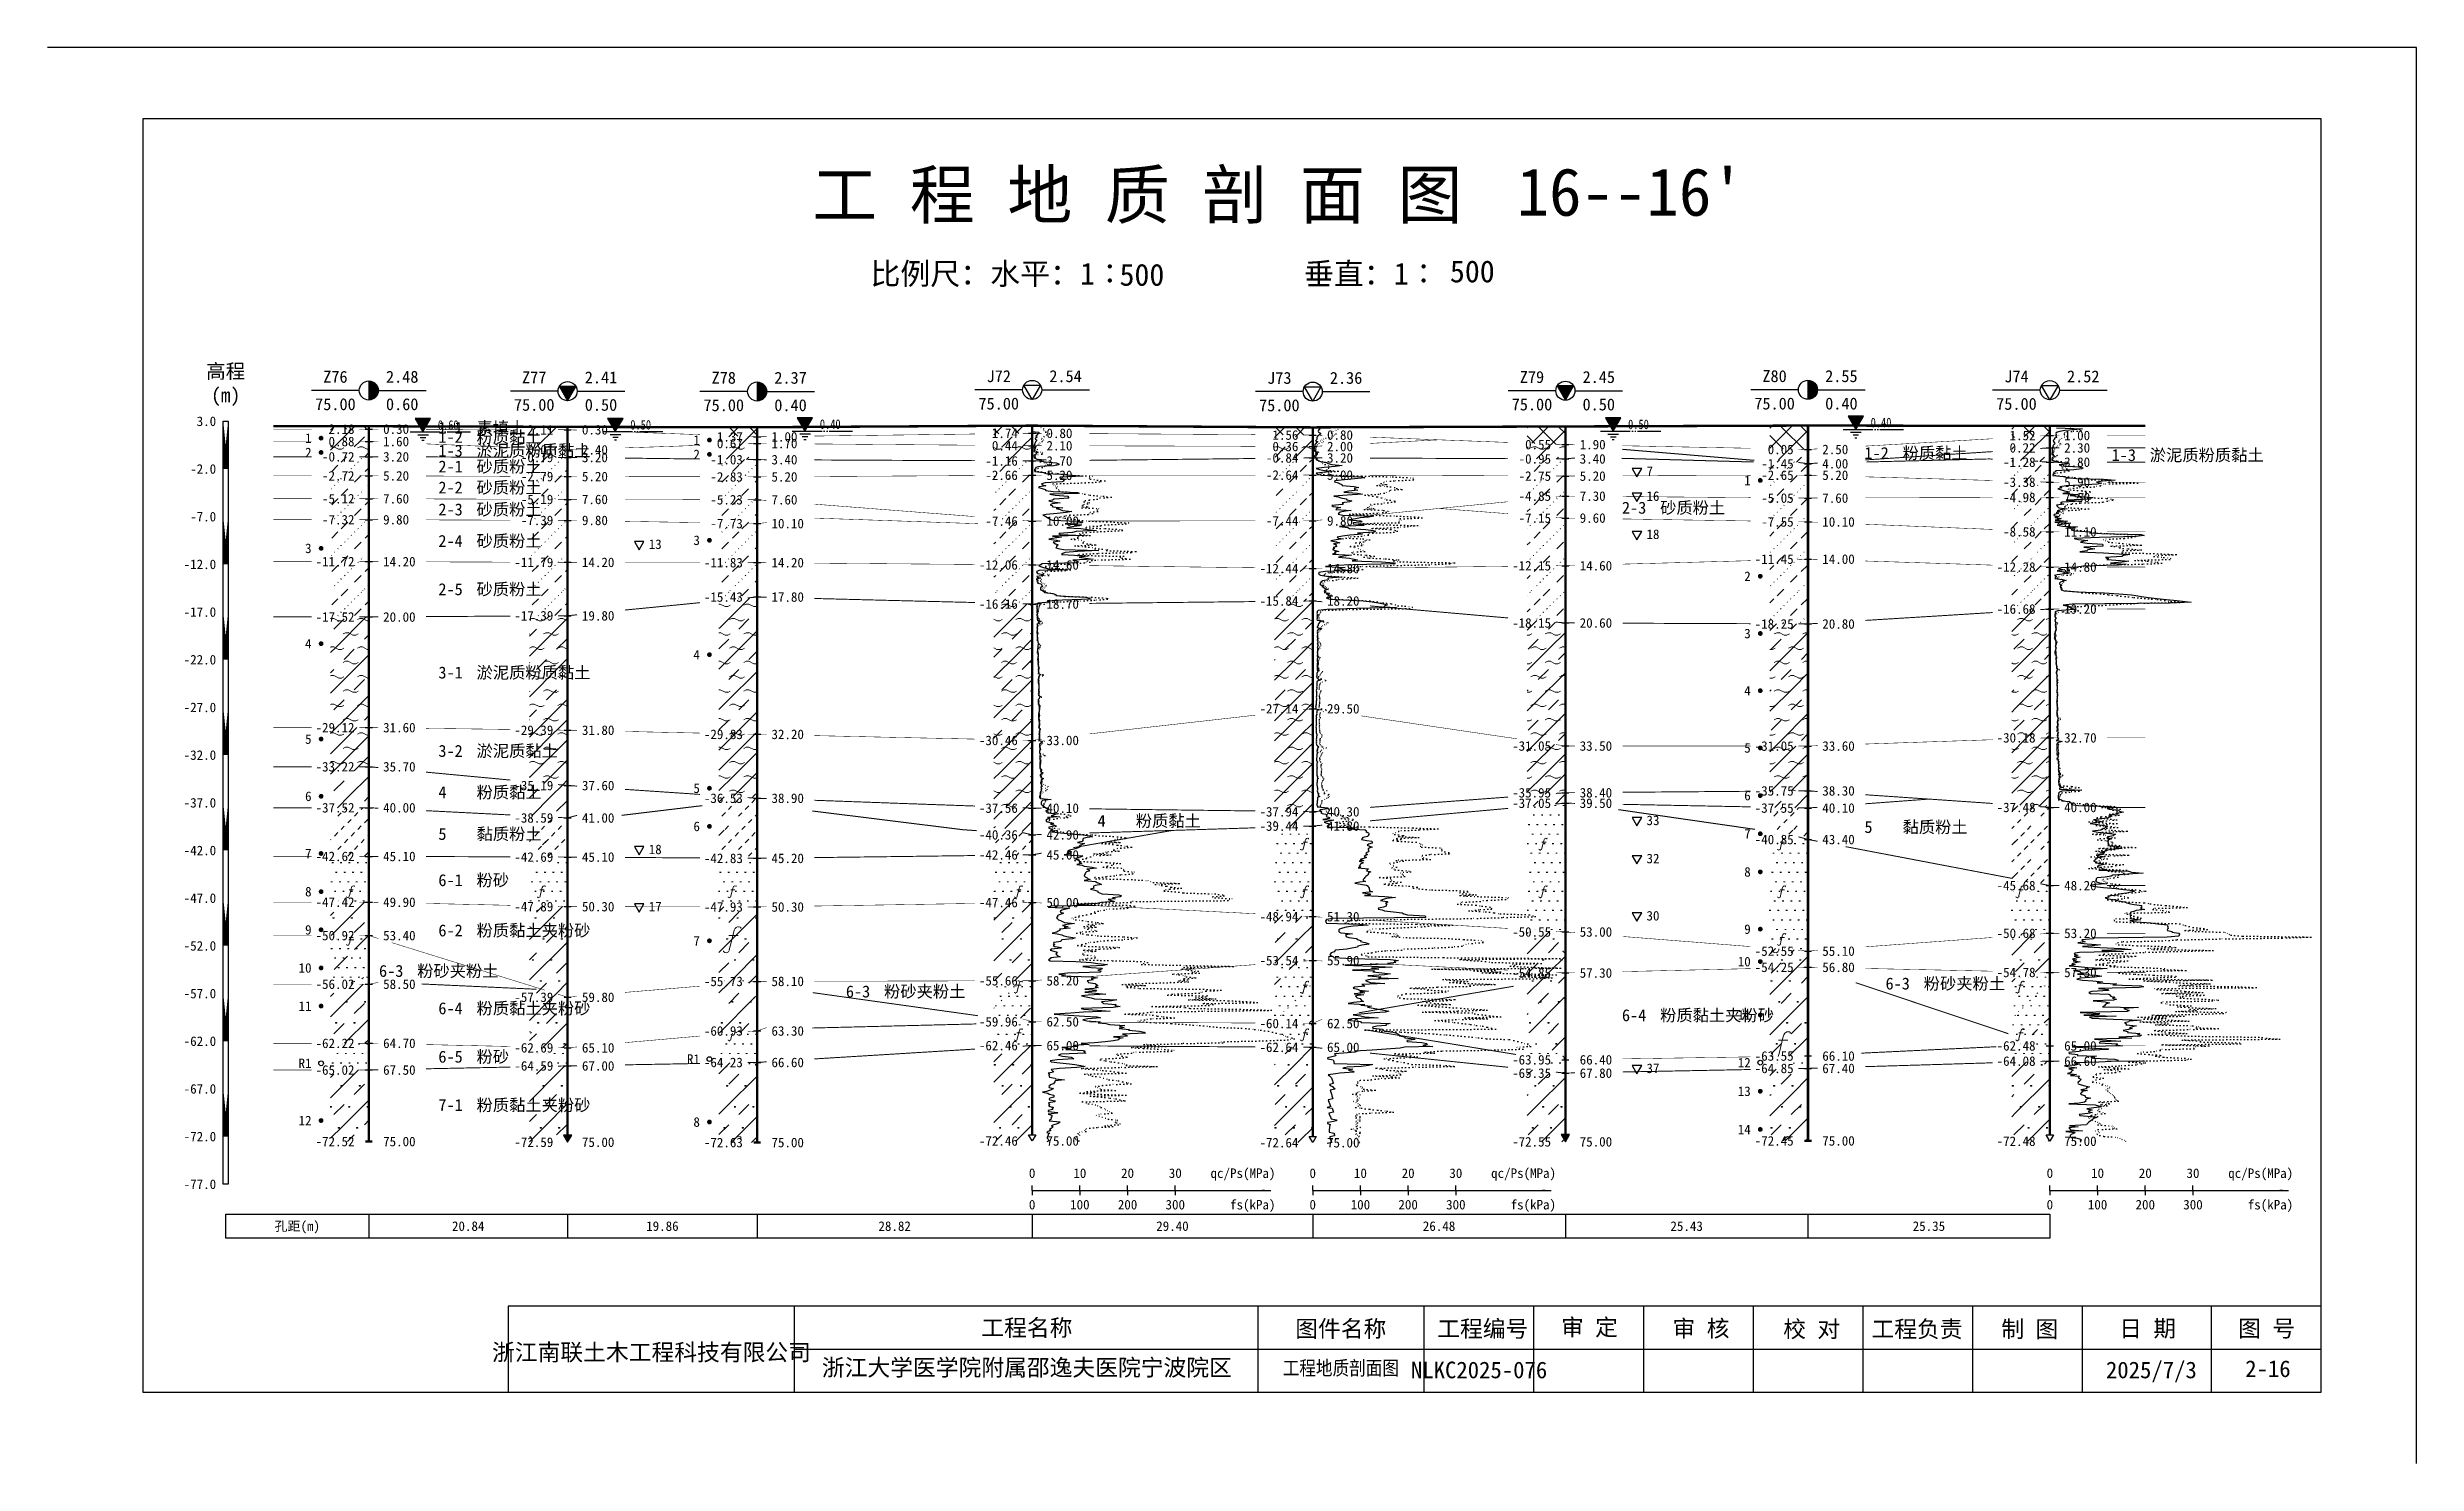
# Model space of a CAD drawing. Extents: x -37 to 3540, y -1485 to 297.
# Drawn here: x 2203.2 to 2699.8, y -594 to -297 of the extents above; entities that cross this region are included whole.
import ezdxf
from ezdxf.enums import TextEntityAlignment as Align

# ---------------------------------------------------------------- set-up
doc = ezdxf.new("R2010")
doc.units = 0
doc.linetypes.add('DOT', pattern=[6.35, 0, -6.35])
doc.layers.get('0').update_dxf_attribs({"linetype": 'CONTINUOUS'})
for name, color, linetype in [('CURVE', 200, 'CONTINUOUS'), ('FRAME', 7, 'CONTINUOUS'), ('HOLE', 41, 'CONTINUOUS'), ('RULER', 7, 'CONTINUOUS'), ('SAMPLE', 1, 'CONTINUOUS'), ('STRATUM', 241, 'CONTINUOUS')]:
    doc.layers.add(name, color=color, linetype=linetype)
doc.layers.add('HATCH', color=7, linetype='CONTINUOUS', lineweight=13)
doc.styles.add('ST', font='')
doc.styles.get('ST').set_extended_font_data('SimSun')
pattern_1 = [(45, (2236.7483, -594), (-2.12132, 2.12132), [10, 0]), (135, (2236.7483, -594), (-2.12132, -2.12132), [10, 0])]
pattern_2 = [(45, (2236.7483, -594), (-4.24264, 4.24264), [10, 0]), (45, (2237.8093, -597.182), (-2.12132, 6.36396), [3, -3])]
pattern_3 = [(45, (2236.7483, -594), (-4.24264, 4.24264), [10, 0]), (45, (2237.8093, -597.182), (-2.12132, 6.36396), [3, -3]), (26.565, (2237.8225, -594.2536), (5.999823, 5.999812), [0.567, -12.849]), (0, (2237.2555, -594.2536), (0, 6), [0.567, -5.433]), (26.565, (2235.167, -594), (5.999823, 5.999812), [0.567, -12.849]), (0, (2235.674, -593.7464), (0, 6), [0.567, -5.433]), (153.435, (2237.2555, -594.2536), (-5.999818, -5e-06), [1.134, -12.2826]), (26.565, (2240.8225, -591.2536), (5.999823, 5.999812), [0.567, -12.849]), (0, (2240.2555, -591.2536), (0, 6), [0.567, -5.433]), (26.565, (2238.167, -591), (5.999823, 5.999812), [0.567, -12.849]), (0, (2238.674, -590.7464), (0, 6), [0.567, -5.433]), (153.435, (2240.2555, -591.2536), (-5.999818, -5e-06), [1.134, -12.2826])]
pattern_4 = [(45, (2236.7483, -594), (-7e-07, 6.99998), [1.97196, -7.92754]), (45, (2239.561, -591.171), (-7e-07, 6.99998), [1.99367, -7.90583]), (45, (2241.816, -588.918), (-7e-07, 6.99998), [1.81361, -8.08588]), (26.56505, (2236.7483, -590.5), (7, 7), [0.0965, -15.55598]), (36.8699, (2237.4483, -589.8), (7, 7), [0.19775, -34.80225]), (315, (2240.2483, -587.024), (6.99998, 1e-06), [0.03305, -9.86644]), (26.56505, (2240.2483, -594), (7, 7), [0.14475, -15.50773]), (26.56505, (2240.9483, -593.3), (7, 7), [0.10528, -15.5472]), (90, (2241.298, -592.95), (-7, -5e-07), [0.02877, -6.97123]), (26.56505, (2241.6483, -592.6), (7, 7), [0.09101, -31.21394]), (36.8699, (2242.3483, -591.9), (7, 7), [0.11069, -34.88931]), (45, (2243.0483, -591.2), (-2e-07, 6.99998), [0.10911, -9.79038]), (315, (2243.6625, -590.452), (6.99998, 1e-06), [0.03305, -9.86644]), (36.8699, (2238.1483, -589.1), (7, 7), [0.10224, -34.89776]), (53.1301, (2238.8483, -588.4), (13.9999998, 21), [0.13438, -34.86562]), (53.1301, (2239.5483, -587.7), (13.9999998, 21), [0.12625, -34.87375])]
pattern_5 = [(45, (2236.7483, -594), (-2.12132, 2.12132), [10, 0]), (26.565, (2237.8225, -594.2536), (5.999823, 5.999812), [0.567, -12.849]), (0, (2237.2555, -594.2536), (0, 6), [0.567, -5.433]), (26.565, (2235.167, -594), (5.999823, 5.999812), [0.567, -12.849]), (0, (2235.674, -593.7464), (0, 6), [0.567, -5.433]), (153.435, (2237.2555, -594.2536), (-5.999818, -5e-06), [1.134, -12.2826]), (26.565, (2240.8225, -591.2536), (5.999823, 5.999812), [0.567, -12.849]), (0, (2240.2555, -591.2536), (0, 6), [0.567, -5.433]), (26.565, (2238.167, -591), (5.999823, 5.999812), [0.567, -12.849]), (0, (2238.674, -590.7464), (0, 6), [0.567, -5.433]), (153.435, (2240.2555, -591.2536), (-5.999818, -5e-06), [1.134, -12.2826])]
pattern_6 = [(45, (2236.7483, -594), (-6e-07, 6.99998), [0.9473, -8.9522]), (45, (2238.1483, -592.6), (-6e-07, 6.99998), [0.9869, -8.9126]), (45, (2239.5483, -591.2), (-6e-07, 6.99998), [1.06018, -8.83931]), (45, (2240.9483, -589.8), (-6e-07, 6.99998), [0.94918, -8.95032]), (45, (2242.3483, -588.4), (-6e-07, 6.99998), [1.0365, -8.86299]), (45, (2240.2483, -594), (-6e-07, 6.99998), [1.01335, -8.88615]), (45, (2241.6483, -592.6), (-6e-07, 6.99998), [1.07896, -12.12037]), (45, (2243.0483, -591.2), (-6e-07, 6.99998), [0.99882, -8.90067]), (45, (2237.4483, -589.8), (-4e-07, 6.99998), [1.05533, -8.84416]), (45, (2238.8483, -588.4), (-4e-07, 6.99998), [1.0365, -8.86299])]
pattern_7 = [(82.875, (2235.9137, -595.206), (0.0003693, 10.0001764), [0.08929, -80.53371]), (143.13, (2236.0148, -595.2818), (-29.999964, 20.000054), [0.12627, -49.87373]), (172.875, (2236.192, -595.304), (-70.0002457, 9.9996603), [0.17857, -80.44443]), (206.565, (2236.3704, -595.2147), (-9.999705, -9.999687), [0.19954, -22.16046]), (243.435, (2236.4596, -595.0363), (9e-06, -9.999696), [0.19954, -22.16146]), (255.964, (2236.549, -594.679), (-0.0002, -9.999501), [0.36813, -40.86287]), (255.964, (2236.859, -593.439), (-0.0002, -9.999501), [1.27838, -39.95262]), (255.964, (2236.9275, -593.165), (-0.0002, -9.999501), [0.28235, -40.94865]), (216.87, (2237.1177, -592.9108), (-9.999982, -10.000018), [0.12627, -49.87373]), (243.435, (2237.0167, -592.9865), (9e-06, -9.999696), [0.19954, -22.16146]), (206.565, (2237.296, -592.8215), (-9.999705, -9.999687), [0.19954, -22.16046]), (172.875, (2237.4734, -592.8437), (-70.0002457, 9.9996603), [0.17857, -80.44443]), (143.13, (2237.5744, -592.9194), (-29.999964, 20.000054), [0.12627, -49.87373]), (82.875, (2237.5633, -593.008), (0.0003693, 10.0001764), [0.08929, -80.53371]), (0, (2236.419, -593.66), (0, 10), [0.89286, -9.10714]), (0, (2236.7733, -594), (1, 2), [0, -1.75]), (0, (2236.7483, -593.975), (1, 2), [0, -1.75]), (0, (2236.7483, -594), (1, 2), [0, -1.75]), (0, (2236.7233, -594), (1, 2), [0, -1.75]), (0, (2236.7483, -594.025), (1, 2), [0, -1.75])]
pattern_8 = [(82.875, (2234.9122, -596.6533), (0.000812, 22.000388), [0.1964, -177.1742]), (143.13, (2235.1344, -596.82), (-65.99992, 44.00012), [0.2778, -109.7222]), (172.875, (2235.5243, -596.8687), (-154.00054, 21.999253), [0.39285, -176.97775]), (206.565, (2235.917, -596.672), (-21.99935, -21.9993), [0.439, -48.753]), (243.435, (2236.113, -596.28), (2e-05, -21.99933), [0.439, -48.7552]), (255.964, (2236.3096, -595.494), (-0.00044, -21.9989), [0.8099, -89.8983]), (255.964, (2236.9917, -592.7656), (-0.00044, -21.9989), [2.8124, -87.8958]), (255.964, (2237.1424, -592.163), (-0.00044, -21.9989), [0.6212, -90.087]), (216.87, (2237.561, -591.6037), (-21.99996, -22.00004), [0.2778, -109.7222]), (243.435, (2237.339, -591.77), (2e-05, -21.99933), [0.439, -48.7552]), (206.565, (2237.954, -591.407), (-21.99935, -21.9993), [0.439, -48.753]), (172.875, (2238.3434, -591.456), (-154.00054, 21.999253), [0.39285, -176.97775]), (143.13, (2238.5656, -591.6228), (-65.99992, 44.00012), [0.2778, -109.7222]), (82.875, (2238.5413, -591.8177), (0.000812, 22.000388), [0.1964, -177.1742]), (0, (2236.023, -593.252), (0, 22), [1.9643, -20.0357]), (0, (2236.8033, -594), (2.2, 4.4), [0, -3.85]), (0, (2236.7483, -593.945), (2.2, 4.4), [0, -3.85]), (0, (2236.7483, -594), (2.2, 4.4), [0, -3.85]), (0, (2236.6933, -594), (2.2, 4.4), [0, -3.85]), (0, (2236.7483, -594.055), (2.2, 4.4), [0, -3.85])]
pattern_9 = [(45, (2236.748, -594), (-2e-06, 15.39996), [4.3383, -17.4406]), (45, (2242.937, -587.777), (-2e-06, 15.39996), [4.3861, -17.3928]), (45, (2247.897, -582.819), (-2e-06, 15.39996), [3.98994, -17.78894]), (26.565, (2236.748, -586.3), (15.4, 15.4), [0.2123, -34.22315]), (36.8699, (2238.2883, -584.76), (15.4, 15.4), [0.43504, -76.56496]), (315, (2244.448, -578.653), (15.39996, 3e-06), [0.0727, -21.70617]), (26.565, (2244.448, -594), (15.4, 15.4), [0.31845, -34.117]), (26.565, (2245.988, -592.46), (15.4, 15.4), [0.2316, -34.20383]), (90, (2246.758, -591.69), (-15.4, -1e-06), [0.0633, -15.3367]), (26.565, (2247.528, -590.92), (15.4, 15.4), [0.2002, -68.6707]), (36.8699, (2249.0683, -589.38), (15.4, 15.4), [0.2435, -76.7565]), (45, (2250.608, -587.84), (-5e-07, 15.39996), [0.24005, -21.53884]), (315, (2251.959, -586.195), (15.39996, 3e-06), [0.0727, -21.70617]), (36.8699, (2239.8283, -583.22), (15.4, 15.4), [0.22493, -76.77507]), (53.1301, (2241.3683, -581.68), (30.8, 46.2), [0.29564, -76.70436]), (53.1301, (2242.9083, -580.14), (30.8, 46.2), [0.27774, -76.72226])]

msp = doc.modelspace()

# ---------------------------------------------------------------- texts
at = {"layer": 'CURVE', "style": 'ST'}
for s, p in [('7', (2538.38, -385.9)), ('16', (2538.38, -391.1)), ('13', (2329.24, -401.19)), ('18', (2538.38, -399.1)), ('33', (2538.38, -459.1)), ('18', (2329.24, -465.19)), ('32', (2538.38, -467.1)), ('17', (2329.24, -477.19)), ('30', (2538.38, -479.1)), ('37', (2538.38, -511.1))]:
    msp.add_text(s, height=2, dxfattribs=at).set_placement(p, align=Align.MIDDLE_LEFT)
at = {"layer": 'HOLE', "style": 'ST'}
for s, p in [('Z76', (2263.57, -366.08)), ('2.48', (2277.57, -366.08)), ('Z77', (2305.24, -366.21)), ('2.41', (2319.24, -366.21)), ('Z78', (2344.97, -366.29)), ('2.37', (2358.97, -366.29)), ('J72', (2402.61, -365.95)), ('2.54', (2416.61, -365.95)), ('J73', (2461.42, -366.31)), ('2.36', (2475.42, -366.31)), ('Z79', (2514.38, -366.13)), ('2.45', (2528.38, -366.13)), ('Z80', (2565.23, -365.94)), ('2.55', (2579.23, -365.94)), ('J74', (2615.93, -366)), ('2.52', (2629.93, -366)), ('75.00', (2263.57, -371.83)), ('0.60', (2277.57, -371.83)), ('75.00', (2305.24, -371.96)), ('0.50', (2319.24, -371.96)), ('75.00', (2344.97, -372.04)), ('0.40', (2358.97, -372.04)), ('75.00', (2402.61, -371.7)), ('75.00', (2461.42, -372.06)), ('75.00', (2514.38, -371.88)), ('0.50', (2528.38, -371.88)), ('75.00', (2565.23, -371.69)), ('0.40', (2579.23, -371.69)), ('75.00', (2615.93, -371.75))]:
    msp.add_text(s, height=2.5, dxfattribs=at).set_placement(p, align=Align.MIDDLE_CENTER)
for s, p in [('2.18', (2267.57, -377.05)), ('2.11', (2309.24, -377.19)), ('1.74', (2406.61, -377.93)), ('1.56', (2465.42, -378.29)), ('1.52', (2619.93, -378.38)), ('-0.72', (2267.57, -382.85)), ('0.88', (2267.57, -379.65)), ('-0.79', (2309.24, -382.99)), ('0.01', (2309.24, -381.39)), ('0.67', (2348.97, -380.06)), ('1.37', (2348.97, -378.66)), ('0.44', (2406.61, -380.53)), ('-0.84', (2465.42, -383.09)), ('0.36', (2465.42, -380.69)), ('-0.95', (2518.38, -383.3)), ('0.55', (2518.38, -380.3)), ('0.05', (2569.23, -381.31)), ('0.22', (2619.93, -380.98)), ('-2.72', (2267.57, -386.85)), ('-2.79', (2309.24, -386.99)), ('-1.03', (2348.97, -383.46)), ('-2.83', (2348.97, -387.06)), ('-1.16', (2406.61, -383.73)), ('-2.66', (2406.61, -386.73)), ('-2.64', (2465.42, -386.69)), ('-2.75', (2518.38, -386.9)), ('-1.45', (2569.23, -384.31)), ('-2.65', (2569.23, -386.71)), ('-1.28', (2619.93, -383.98)), ('-3.38', (2619.93, -388.18)), ('-5.12', (2267.57, -391.65)), ('-5.19', (2309.24, -391.79)), ('-5.23', (2348.97, -391.86)), ('-4.85', (2518.38, -391.1)), ('-5.05', (2569.23, -391.51)), ('-4.98', (2619.93, -391.38)), ('-7.32', (2267.57, -396.05)), ('-7.39', (2309.24, -396.19)), ('-7.73', (2348.97, -396.86)), ('-7.46', (2406.61, -396.33)), ('-7.44', (2465.42, -396.29)), ('-7.15', (2518.38, -395.7)), ('-7.55', (2569.23, -396.51)), ('-8.58', (2619.93, -398.58)), ('-11.72', (2267.57, -404.85)), ('-11.79', (2309.24, -404.99)), ('-11.83', (2348.97, -405.06)), ('-12.06', (2406.61, -405.53)), ('-12.44', (2465.42, -406.29)), ('-12.15', (2518.38, -405.7)), ('-11.45', (2569.23, -404.31)), ('-12.28', (2619.93, -405.98)), ('-15.43', (2348.97, -412.26)), ('-15.84', (2465.42, -413.09)), ('-17.52', (2267.57, -416.45)), ('-17.39', (2309.24, -416.19)), ('-16.16', (2406.61, -413.73)), ('-18.15', (2518.38, -417.7)), ('-18.25', (2569.23, -417.91)), ('-16.68', (2619.93, -414.78)), ('-27.14', (2465.42, -435.69)), ('-29.12', (2267.57, -439.65)), ('-29.39', (2309.24, -440.19)), ('-29.83', (2348.97, -441.06)), ('-30.46', (2406.61, -442.33)), ('-30.18', (2619.93, -441.78)), ('-33.22', (2267.57, -447.85)), ('-31.05', (2518.38, -443.5)), ('-31.05', (2569.23, -443.51)), ('-35.19', (2309.24, -451.79)), ('-37.52', (2267.57, -456.45)), ('-36.53', (2348.97, -454.46)), ('-37.56', (2406.61, -456.53)), ('-37.94', (2465.42, -457.29)), ('-35.95', (2518.38, -453.3)), ('-37.05', (2518.38, -455.5)), ('-35.75', (2569.23, -452.91)), ('-37.55', (2569.23, -456.51)), ('-37.48', (2619.93, -456.38)), ('-38.59', (2309.24, -458.59)), ('-40.36', (2406.61, -462.13)), ('-39.44', (2465.42, -460.29)), ('-42.62', (2267.57, -466.65)), ('-42.69', (2309.24, -466.79)), ('-42.83', (2348.97, -467.06)), ('-42.46', (2406.61, -466.33)), ('-40.85', (2569.23, -463.11)), ('-47.42', (2267.57, -476.25)), ('-47.89', (2309.24, -477.19)), ('-47.93', (2348.97, -477.26)), ('-47.46', (2406.61, -476.33)), ('-45.68', (2619.93, -472.78)), ('-48.94', (2465.42, -479.29)), ('-50.55', (2518.38, -482.5)), ('-50.92', (2267.57, -483.25)), ('-52.55', (2569.23, -486.51)), ('-50.68', (2619.93, -482.78)), ('-53.54', (2465.42, -488.49)), ('-54.85', (2518.38, -491.1)), ('-54.25', (2569.23, -489.91)), ('-54.78', (2619.93, -490.98)), ('-56.02', (2267.57, -493.45)), ('-57.39', (2309.24, -496.19)), ('-55.73', (2348.97, -492.86)), ('-55.66', (2406.61, -492.73)), ('-59.96', (2406.61, -501.33)), ('-60.14', (2465.42, -501.69)), ('-62.22', (2267.57, -505.85)), ('-62.69', (2309.24, -506.79)), ('-60.93', (2348.97, -503.26)), ('-62.46', (2406.61, -506.33)), ('-62.64', (2465.42, -506.69)), ('-62.48', (2619.93, -506.38)), ('-65.02', (2267.57, -511.45)), ('-64.59', (2309.24, -510.59)), ('-64.23', (2348.97, -509.86)), ('-63.95', (2518.38, -509.3)), ('-65.35', (2518.38, -512.1)), ('-63.55', (2569.23, -508.51)), ('-64.85', (2569.23, -511.11)), ('-64.08', (2619.93, -509.58)), ('-72.52', (2267.57, -526.45)), ('-72.59', (2309.24, -526.59)), ('-72.63', (2348.97, -526.66)), ('-72.46', (2406.61, -526.33)), ('-72.64', (2465.42, -526.69)), ('-72.55', (2518.38, -526.5)), ('-72.45', (2569.23, -526.31)), ('-72.48', (2619.93, -526.38))]:
    msp.add_text(s, height=2, dxfattribs=at).set_placement(p, align=Align.MIDDLE_RIGHT)
for s, p in [('0.30', (2273.57, -377.05)), ('0.30', (2315.24, -377.19)), ('0.80', (2412.61, -377.93)), ('0.80', (2471.42, -378.29)), ('1.00', (2625.93, -378.38)), ('3.20', (2273.57, -382.85)), ('1.60', (2273.57, -379.65)), ('3.20', (2315.24, -382.99)), ('2.40', (2315.24, -381.39)), ('1.00', (2354.97, -378.66)), ('1.70', (2354.97, -380.06)), ('2.10', (2412.61, -380.53)), ('3.20', (2471.42, -383.09)), ('2.00', (2471.42, -380.69)), ('3.40', (2524.38, -383.3)), ('1.90', (2524.38, -380.3)), ('2.50', (2575.23, -381.31)), ('2.30', (2625.93, -380.98)), ('5.20', (2273.57, -386.85)), ('5.20', (2315.24, -386.99)), ('3.40', (2354.97, -383.46)), ('5.20', (2354.97, -387.06)), ('3.70', (2412.61, -383.73)), ('5.20', (2412.61, -386.73)), ('5.00', (2471.42, -386.69)), ('5.20', (2524.38, -386.9)), ('4.00', (2575.23, -384.31)), ('5.20', (2575.23, -386.71)), ('3.80', (2625.93, -383.98)), ('5.90', (2625.93, -388.18)), ('7.60', (2273.57, -391.65)), ('7.60', (2315.24, -391.79)), ('7.60', (2354.97, -391.86)), ('7.30', (2524.38, -391.1)), ('7.60', (2575.23, -391.51)), ('7.50', (2625.93, -391.38)), ('9.80', (2273.57, -396.05)), ('9.80', (2315.24, -396.19)), ('10.10', (2354.97, -396.86)), ('10.00', (2412.61, -396.33)), ('9.80', (2471.42, -396.29)), ('9.60', (2524.38, -395.7)), ('10.10', (2575.23, -396.51)), ('11.10', (2625.93, -398.58)), ('14.20', (2273.57, -404.85)), ('14.20', (2315.24, -404.99)), ('14.20', (2354.97, -405.06)), ('14.60', (2412.61, -405.53)), ('14.80', (2471.42, -406.29)), ('14.60', (2524.38, -405.7)), ('14.00', (2575.23, -404.31)), ('14.80', (2625.93, -405.98)), ('17.80', (2354.97, -412.26)), ('18.20', (2471.42, -413.09)), ('20.00', (2273.57, -416.45)), ('19.80', (2315.24, -416.19)), ('18.70', (2412.61, -413.73)), ('20.60', (2524.38, -417.7)), ('20.80', (2575.23, -417.91)), ('19.20', (2625.93, -414.78)), ('29.50', (2471.42, -435.69)), ('31.60', (2273.57, -439.65)), ('31.80', (2315.24, -440.19)), ('32.20', (2354.97, -441.06)), ('33.00', (2412.61, -442.33)), ('32.70', (2625.93, -441.78)), ('35.70', (2273.57, -447.85)), ('33.50', (2524.38, -443.5)), ('33.60', (2575.23, -443.51)), ('37.60', (2315.24, -451.79)), ('40.00', (2273.57, -456.45)), ('38.90', (2354.97, -454.46)), ('40.10', (2412.61, -456.53)), ('40.30', (2471.42, -457.29)), ('38.40', (2524.38, -453.3)), ('39.50', (2524.38, -455.5)), ('38.30', (2575.23, -452.91)), ('40.10', (2575.23, -456.51)), ('40.00', (2625.93, -456.38)), ('41.00', (2315.24, -458.59)), ('42.90', (2412.61, -462.13)), ('41.80', (2471.42, -460.29)), ('45.10', (2273.57, -466.65)), ('45.10', (2315.24, -466.79)), ('45.20', (2354.97, -467.06)), ('45.00', (2412.61, -466.33)), ('43.40', (2575.23, -463.11)), ('49.90', (2273.57, -476.25)), ('50.30', (2315.24, -477.19)), ('50.30', (2354.97, -477.26)), ('50.00', (2412.61, -476.33)), ('48.20', (2625.93, -472.78)), ('51.30', (2471.42, -479.29)), ('53.00', (2524.38, -482.5)), ('53.40', (2273.57, -483.25)), ('55.10', (2575.23, -486.51)), ('53.20', (2625.93, -482.78)), ('55.90', (2471.42, -488.49)), ('57.30', (2524.38, -491.1)), ('56.80', (2575.23, -489.91)), ('57.30', (2625.93, -490.98)), ('58.50', (2273.57, -493.45)), ('59.80', (2315.24, -496.19)), ('58.10', (2354.97, -492.86)), ('58.20', (2412.61, -492.73)), ('62.50', (2412.61, -501.33)), ('62.50', (2471.42, -501.69)), ('64.70', (2273.57, -505.85)), ('65.10', (2315.24, -506.79)), ('63.30', (2354.97, -503.26)), ('65.00', (2412.61, -506.33)), ('65.00', (2471.42, -506.69)), ('65.00', (2625.93, -506.38)), ('67.50', (2273.57, -511.45)), ('67.00', (2315.24, -510.59)), ('66.60', (2354.97, -509.86)), ('66.40', (2524.38, -509.3)), ('67.80', (2524.38, -512.1)), ('66.10', (2575.23, -508.51)), ('67.40', (2575.23, -511.11)), ('66.60', (2625.93, -509.58)), ('75.00', (2273.57, -526.45)), ('75.00', (2315.24, -526.59)), ('75.00', (2354.97, -526.66)), ('75.00', (2412.61, -526.33)), ('75.00', (2471.42, -526.69)), ('75.00', (2524.38, -526.5)), ('75.00', (2575.23, -526.31)), ('75.00', (2625.93, -526.38))]:
    msp.add_text(s, height=2, dxfattribs=at).set_placement(p, align=Align.MIDDLE_LEFT)
at = {"layer": 'RULER', "style": 'ST'}
for s, height, p in [('高程', 3, (2240.57, -363.41)), ('(m)', 3, (2240.57, -368.41)), ('0', 2, (2409.61, -538.69)), ('100', 2, (2419.61, -538.69)), ('200', 2, (2429.61, -538.69)), ('300', 2, (2439.61, -538.69)), ('0', 2, (2468.42, -538.69)), ('100', 2, (2478.42, -538.69)), ('200', 2, (2488.42, -538.69)), ('300', 2, (2498.42, -538.69)), ('0', 2, (2622.93, -538.69)), ('100', 2, (2632.93, -538.69)), ('200', 2, (2642.93, -538.69)), ('300', 2, (2652.93, -538.69))]:
    msp.add_text(s, height=height, dxfattribs=at).set_placement(p, align=Align.TOP_CENTER)
for s, p in [('3.0', (2238.57, -375.41)), ('-2.0', (2238.57, -385.41)), ('-7.0', (2238.57, -395.41)), ('-12.0', (2238.57, -405.41)), ('-17.0', (2238.57, -415.41)), ('-22.0', (2238.57, -425.41)), ('-27.0', (2238.57, -435.41)), ('-32.0', (2238.57, -445.41)), ('-37.0', (2238.57, -455.41)), ('-42.0', (2238.57, -465.41)), ('-47.0', (2238.57, -475.41)), ('-52.0', (2238.57, -485.41)), ('-57.0', (2238.57, -495.41)), ('-62.0', (2238.57, -505.41)), ('-67.0', (2238.57, -515.41)), ('-72.0', (2238.57, -525.41)), ('-77.0', (2238.57, -535.41))]:
    msp.add_text(s, height=2, dxfattribs=at).set_placement(p, align=Align.MIDDLE_RIGHT)
for s, p in [('0', (2409.61, -534.69)), ('10', (2419.61, -534.69)), ('20', (2429.61, -534.69)), ('30', (2439.61, -534.69)), ('0', (2468.42, -534.69)), ('10', (2478.42, -534.69)), ('20', (2488.42, -534.69)), ('30', (2498.42, -534.69)), ('0', (2622.93, -534.69)), ('10', (2632.93, -534.69)), ('20', (2642.93, -534.69)), ('30', (2652.93, -534.69))]:
    msp.add_text(s, height=2, dxfattribs=at).set_placement(p, align=Align.BOTTOM_CENTER)
for p in [(2460.61, -534.69), (2519.42, -534.69), (2673.93, -534.69)]:
    msp.add_text('qc/Ps(MPa)', height=2, dxfattribs=at).set_placement(p, align=Align.BOTTOM_RIGHT)
for p in [(2460.61, -538.69), (2519.42, -538.69), (2673.93, -538.69)]:
    msp.add_text('fs(kPa)', height=2, dxfattribs=at).set_placement(p, align=Align.TOP_RIGHT)
for s, p in [('孔距(m)', (2255.57, -544.19)), ('20.84', (2291.4, -544.19)), ('19.86', (2332.11, -544.19)), ('28.82', (2380.79, -544.19)), ('29.40', (2439.02, -544.19)), ('26.48', (2494.9, -544.19)), ('25.43', (2546.8, -544.19)), ('25.35', (2597.58, -544.19))]:
    msp.add_text(s, height=2, dxfattribs=at).set_placement(p, align=Align.MIDDLE_CENTER)
at = {"layer": 'SAMPLE', "style": 'ST'}
for s, p in [('2', (2258.57, -381.95)), ('1', (2258.57, -378.95)), ('2', (2339.97, -382.36)), ('1', (2339.97, -379.36)), ('1', (2560.23, -387.81)), ('3', (2258.57, -402.05)), ('3', (2339.97, -400.36)), ('2', (2560.23, -407.91)), ('4', (2258.57, -422.05)), ('3', (2560.23, -419.91)), ('4', (2339.97, -424.36)), ('4', (2560.23, -431.91)), ('5', (2258.57, -442.05)), ('5', (2560.23, -443.91)), ('5', (2339.97, -452.36)), ('6', (2258.57, -454.05)), ('6', (2560.23, -453.91)), ('6', (2339.97, -460.36)), ('7', (2560.23, -461.91)), ('7', (2258.57, -466.05)), ('8', (2560.23, -469.91)), ('8', (2258.57, -474.05)), ('9', (2258.57, -482.05)), ('9', (2560.23, -481.91)), ('7', (2339.97, -484.36)), ('10', (2258.57, -490.05)), ('10', (2560.23, -488.71)), ('11', (2258.57, -498.05)), ('11', (2560.23, -499.91)), ('R1', (2258.57, -510.05)), ('R1', (2339.97, -509.16)), ('12', (2560.23, -509.91)), ('13', (2560.23, -515.91)), ('12', (2258.57, -522.05)), ('8', (2339.97, -522.36)), ('14', (2560.23, -523.91))]:
    msp.add_text(s, height=2, dxfattribs=at).set_placement(p, align=Align.MIDDLE_RIGHT)
at = {"layer": 'STRATUM', "style": 'ST'}
for s, p in [('1-1', (2285.15, -376.78)), ('粉质黏土', (2293.15, -378.68)), ('素填土', (2293.15, -376.78)), ('1-2', (2285.15, -378.68)), ('1-3', (2285.15, -381.58)), ('淤泥质粉质黏土', (2293.15, -381.58)), ('1-2', (2584.06, -382.08)), ('粉质黏土', (2592.06, -382.08)), ('1-3', (2635.88, -382.5)), ('淤泥质粉质黏土', (2643.88, -382.5)), ('2-1', (2285.15, -384.9)), ('砂质粉土', (2293.15, -384.9)), ('2-2', (2285.15, -389.3)), ('砂质粉土', (2293.15, -389.3)), ('砂质粉土', (2293.15, -393.9)), ('砂质粉土', (2541.24, -393.54)), ('2-3', (2285.15, -393.9)), ('2-3', (2533.24, -393.54)), ('2-4', (2285.15, -400.5)), ('砂质粉土', (2293.15, -400.5)), ('2-5', (2285.15, -410.63)), ('砂质粉土', (2293.15, -410.63)), ('3-1', (2285.15, -428.1)), ('淤泥质粉质黏土', (2293.15, -428.1)), ('3-2', (2285.15, -444.53)), ('淤泥质黏土', (2293.15, -444.53)), ('粉质黏土', (2293.15, -453.21)), ('4', (2285.15, -453.21)), ('5', (2285.15, -461.95)), ('黏质粉土', (2293.15, -461.95)), ('4', (2423.33, -459.2)), ('粉质黏土', (2431.33, -459.2)), ('5', (2584.06, -460.5)), ('黏质粉土', (2592.06, -460.5)), ('6-1', (2285.15, -471.64)), ('粉砂', (2293.15, -471.64)), ('6-2', (2285.15, -482.18)), ('粉质黏土夹粉砂', (2293.15, -482.18)), ('6-3', (2272.71, -490.67)), ('粉砂夹粉土', (2280.71, -490.67)), ('6-3', (2370.57, -494.98)), ('粉砂夹粉土', (2378.57, -494.98)), ('6-3', (2588.49, -493.32)), ('粉砂夹粉土', (2596.49, -493.32)), ('6-4', (2285.15, -498.51)), ('粉质黏土夹粉砂', (2293.15, -498.51)), ('6-4', (2533.24, -499.97)), ('粉质黏土夹粉砂', (2541.24, -499.97)), ('6-5', (2285.15, -508.66)), ('粉砂', (2293.15, -508.66)), ('7-1', (2285.15, -518.8)), ('粉质黏土夹粉砂', (2293.15, -518.8))]:
    msp.add_text(s, height=2.5, dxfattribs=at).set_placement(p, align=Align.MIDDLE_LEFT)

# ---------------------------------------------------------------- blocks, each defined once
blk = doc.blocks.new('图头_剖面图A3')
at = {"style": 'ST'}
for s, height, p in [('工 程 地 质 剖 面 图', 10, (-15.09, 10.79)), ('比例尺：水平：1∶            垂直：1∶', 4.6, (-11.5, -5.76))]:
    blk.add_text(s, height=height, dxfattribs=at).set_placement(p, align=Align.MIDDLE_CENTER)
for tag, height, p in [('01_剖面号', 10, (64.41, 11.39)), ('02_横向比例', 4.6, (-18.82, -5.99)), ('03＿纵向比例', 4.6, (50.43, -5.28))]:
    blk.add_attdef(tag, text='', height=height, dxfattribs=at).set_placement(p, align=Align.MIDDLE_LEFT)
blk = doc.blocks.new('图签_A3长')
for p, q in [((0, 18), (-380, 18)), ((-380, 18), (-380, 0)), ((-320, 0), (-320, 18)), ((-222.82, 0), (-222.82, 18)), ((-188, 0), (-188, 18)), ((-165, 0), (-165, 18)), ((-142, 0), (-142, 18)), ((-119, 0), (-119, 18)), ((-96, 0), (-96, 18)), ((-73, 0), (-73, 18)), ((-50, 0), (-50, 18)), ((-23, 0), (-23, 18)), ((0, 0), (0, 18)), ((-320, 9), (0, 9)), ((-380, 0), (0, 0))]:
    blk.add_line(p, q)
at = {"style": 'ST'}
for s, p in [('工程名称', (-271.3, 13.5)), ('图件名称', (-205.49, 13.3)), ('工程编号', (-175.73, 13.3)), ('审 定', (-153.38, 13.61)), ('审 核', (-129.99, 13.36)), ('校 对', (-106.8, 13.23)), ('工程负责', (-84.71, 13.23)), ('制 图', (-61.06, 13.23)), ('日 期', (-36.37, 13.36)), ('图 号', (-11.42, 13.36))]:
    blk.add_text(s, height=3.5, dxfattribs=at).set_placement(p, align=Align.MIDDLE_CENTER)
for tag, p in [('01＿单位名称', (-349.98, 8.36)), ('02＿工程名称', (-271.3, 5.16)), ('04＿工程编号', (-176.51, 4.65)), ('05＿日期', (-35.59, 4.65)), ('06＿图号', (-11.16, 4.91))]:
    blk.add_attdef(tag, text='', height=3.5, dxfattribs=at).set_placement(p, align=Align.MIDDLE_CENTER)
at = {"style": 'ST', "width": 0.85}
blk.add_attdef('03＿图件名称', text='', height=3, dxfattribs=at).set_placement((-205.49, 5.05), align=Align.MIDDLE_CENTER)
blk = doc.blocks.new('H_sam_hole')
blk.add_line((0, 2), (0, -2))
at = {"const_width": 2}
blk.add_lwpolyline([(0, -1, 0.414214), (1, 0, 0.414214), (0, 1, 1)], format="xyb", dxfattribs=at)
blk.add_circle((0, 0), 2)
blk = doc.blocks.new('H_spt_hole')
blk.add_hatch(color=256).paths.add_polyline_path([(1.73, 1), (-1.73, 1), (0, -2)])
blk.add_lwpolyline([(0, -2), (1.73, 1), (-1.73, 1)], close=True)
blk.add_circle((0, 0), 2)
blk = doc.blocks.new('Trigon')
blk.add_hatch(color=256).paths.add_polyline_path([(-0.87, 1.5), (0, 0), (0.87, 1.5)])
blk.add_lwpolyline([(0, 0), (0.87, 1.5), (-0.87, 1.5)], close=True)
blk = doc.blocks.new('H_cpt_hole')
for p, q in [((-1.73, 1), (1.73, 1)), ((0, -2), (-1.73, 1)), ((1.73, 1), (0, -2))]:
    blk.add_line(p, q)
blk.add_circle((0, 0), 2)
blk = doc.blocks.new('Arrow')
for points in [[(-3.984779, 0.348623), (0, 0), (-3.189535, 0)], [(-3.189535, 0), (0, 0), (-3.984779, -0.348623)]]:
    blk.add_solid(points)
blk = doc.blocks.new('SampleSoilUndisturbed')
at = {"const_width": 0.5}
blk.add_lwpolyline([(-0.25, 0, 1), (0.25, 0, 1)], format="xyb", close=True, dxfattribs=at)
blk = doc.blocks.new('SampleSoilDisturbed')
blk.add_circle((0, 0), 0.5)
blk = doc.blocks.new('TrigonHollow')
blk.add_lwpolyline([(0, -1.15), (1, 0.58), (-1, 0.58)], close=True)
blk = doc.blocks.new('Gwl')
for points in [[(-2.63, 0), (3.61, 0)], [(3.93, 0), (4.21, 0)], [(4.53, 0), (4.8, 0)], [(5.09, 0), (9.99, 0)], [(-1.09, -0.61), (1.16, -0.61)], [(-0.54, -1.14), (0.61, -1.14)], [(-0.19, -1.74), (0.26, -1.74)]]:
    blk.add_lwpolyline(points)
blk.add_lwpolyline([(0, 0, 0, 3.22, 0), (0, 2.79, 3.22, 3.22, 0)], format="xyseb")
blk.add_lwpolyline([(0, 0), (1.61, 2.79), (-1.61, 2.79)], close=True)
at = {"style": 'ST', "width": 0.8}
blk.add_attdef('*GWL', (3.14, 0.45), '', height=2, dxfattribs=at)

# ---------------------------------------------------------------- hatches: boundary and pattern name
at = {"layer": 'HATCH'}
h = msp.add_hatch(dxfattribs=at)
h.set_pattern_fill('STT', color=50, style=0)
h.set_pattern_definition(pattern_1)
h.paths.add_polyline_path([(2270.57, -376.45), (2262.57, -376.45), (2262.57, -377.05), (2270.57, -377.05)])
h.paths.add_polyline_path([(2261.36, -378.54), (2268.05, -378.54), (2268.05, -375.61), (2261.36, -375.61)], flags=9)
h = msp.add_hatch(dxfattribs=at)
h.set_pattern_fill('FZNT', color=32, style=0)
h.set_pattern_definition(pattern_2)
h.paths.add_polyline_path([(2270.57, -377.05), (2262.57, -377.05), (2262.57, -379.65), (2270.57, -379.65)])
h.paths.add_polyline_path([(2261.36, -381.14), (2268.05, -381.14), (2268.05, -378.21), (2261.36, -378.21)], flags=9)
h.paths.add_polyline_path([(2261.36, -378.54), (2268.05, -378.54), (2268.05, -375.61), (2261.36, -375.61)], flags=9)
h = msp.add_hatch(dxfattribs=at)
h.set_pattern_fill('STT', color=50, style=0)
h.set_pattern_definition(pattern_1)
h.paths.add_polyline_path([(2312.24, -376.59), (2304.24, -376.56), (2304.24, -377.16), (2312.24, -377.19)])
h.paths.add_polyline_path([(2292.33, -381.12), (2308.28, -381.12), (2308.28, -376.17), (2292.33, -376.17)], flags=9)
h.paths.add_polyline_path([(2303.04, -378.67), (2309.73, -378.67), (2309.73, -375.76), (2303.04, -375.76)], flags=9)
h = msp.add_hatch(dxfattribs=at)
h.set_pattern_fill('FZNT', color=32, style=0)
h.set_pattern_definition(pattern_2)
h.paths.add_polyline_path([(2312.24, -377.19), (2304.24, -377.16), (2304.24, -381.05), (2312.24, -381.39)])
h.paths.add_polyline_path([(2292.33, -384.02), (2319, -384.02), (2319, -379.07), (2292.33, -379.07)], flags=9)
h.paths.add_polyline_path([(2292.33, -381.12), (2308.28, -381.12), (2308.28, -376.17), (2292.33, -376.17)], flags=9)
h.paths.add_polyline_path([(2303.03, -382.88), (2309.73, -382.88), (2309.73, -379.94), (2303.03, -379.94)], flags=24)
h.paths.add_polyline_path([(2303.04, -378.67), (2309.73, -378.67), (2309.73, -375.76), (2303.04, -375.76)], flags=9)
h = msp.add_hatch(dxfattribs=at)
h.set_pattern_fill('STT', color=50, style=0)
h.set_pattern_definition(pattern_1)
h.paths.add_polyline_path([(2351.97, -376.66), (2343.97, -376.65), (2343.97, -378.37), (2351.97, -378.66)])
h.paths.add_polyline_path([(2342.76, -380.15), (2349.46, -380.15), (2349.46, -377.22), (2342.76, -377.22)], flags=9)
h = msp.add_hatch(dxfattribs=at)
h.set_pattern_fill('FZNT', color=32, style=0)
h.set_pattern_definition(pattern_2)
h.paths.add_polyline_path([(2351.97, -378.66), (2343.97, -378.37), (2343.97, -380.33), (2351.97, -380.06)])
h.paths.add_polyline_path([(2342.76, -381.55), (2349.46, -381.55), (2349.46, -378.62), (2342.76, -378.62)], flags=9)
h.paths.add_polyline_path([(2342.76, -380.15), (2349.46, -380.15), (2349.46, -377.22), (2342.76, -377.22)], flags=9)
h = msp.add_hatch(dxfattribs=at)
h.set_pattern_fill('STT', color=50, style=0)
h.set_pattern_definition(pattern_1)
h.paths.add_polyline_path([(2409.61, -376.33), (2401.61, -376.37), (2401.61, -378.03), (2409.61, -377.93)])
h.paths.add_polyline_path([(2400.4, -379.41), (2407.1, -379.41), (2407.1, -376.5), (2400.4, -376.5)], flags=9)
h = msp.add_hatch(dxfattribs=at)
h.set_pattern_fill('FZNT', color=32, style=0)
h.set_pattern_definition(pattern_2)
h.paths.add_polyline_path([(2409.61, -377.93), (2401.61, -378.03), (2401.61, -380.46), (2409.61, -380.53)])
h.paths.add_polyline_path([(2400.4, -382.02), (2407.1, -382.02), (2407.1, -379.08), (2400.4, -379.08)], flags=9)
h.paths.add_polyline_path([(2400.4, -379.41), (2407.1, -379.41), (2407.1, -376.5), (2400.4, -376.5)], flags=9)
h = msp.add_hatch(dxfattribs=at)
h.set_pattern_fill('STT', color=50, style=0)
h.set_pattern_definition(pattern_1)
h.paths.add_polyline_path([(2468.42, -376.69), (2460.42, -376.64), (2460.42, -378.24), (2468.42, -378.29)])
h.paths.add_polyline_path([(2459.21, -379.78), (2465.91, -379.78), (2465.91, -376.84), (2459.21, -376.84)], flags=9)
h = msp.add_hatch(dxfattribs=at)
h.set_pattern_fill('FZNT', color=32, style=0)
h.set_pattern_definition(pattern_2)
h.paths.add_polyline_path([(2468.42, -378.29), (2460.42, -378.24), (2460.42, -380.67), (2468.42, -380.69)])
h.paths.add_polyline_path([(2459.21, -382.18), (2465.91, -382.18), (2465.91, -379.24), (2459.21, -379.24)], flags=9)
h.paths.add_polyline_path([(2459.21, -379.78), (2465.91, -379.78), (2465.91, -376.84), (2459.21, -376.84)], flags=9)
h = msp.add_hatch(dxfattribs=at)
h.set_pattern_fill('STT', color=50, style=0)
h.set_pattern_definition(pattern_1)
h.paths.add_polyline_path([(2521.38, -376.5), (2513.38, -376.53), (2513.38, -380), (2521.38, -380.3)])
h.paths.add_polyline_path([(2512.17, -381.79), (2518.87, -381.79), (2518.87, -378.86), (2512.17, -378.86)], flags=9)
h = msp.add_hatch(dxfattribs=at)
h.set_pattern_fill('STT', color=50, style=0)
h.set_pattern_definition(pattern_1)
h.paths.add_polyline_path([(2572.23, -376.31), (2564.23, -376.34), (2564.23, -381.15), (2572.23, -381.31)])
h.paths.add_polyline_path([(2563.02, -382.8), (2569.72, -382.8), (2569.72, -379.87), (2563.02, -379.87)], flags=9)
h = msp.add_hatch(dxfattribs=at)
h.set_pattern_fill('STT', color=50, style=0)
h.set_pattern_definition(pattern_1)
h.paths.add_polyline_path([(2622.93, -376.38), (2614.93, -376.37), (2614.93, -378.84), (2622.93, -378.38)])
h.paths.add_polyline_path([(2613.72, -379.86), (2620.42, -379.86), (2620.42, -376.95), (2613.72, -376.95)], flags=9)
h = msp.add_hatch(dxfattribs=at)
h.set_pattern_fill('FZNT', color=32, style=0)
h.set_pattern_definition(pattern_2)
h.paths.add_polyline_path([(2622.93, -378.38), (2614.93, -378.84), (2614.93, -381.5), (2622.93, -380.98)])
h.paths.add_polyline_path([(2613.72, -382.47), (2620.42, -382.47), (2620.42, -379.53), (2613.72, -379.53)], flags=9)
h.paths.add_polyline_path([(2613.72, -379.86), (2620.42, -379.86), (2620.42, -376.95), (2613.72, -376.95)], flags=9)
h = msp.add_hatch(dxfattribs=at)
h.set_pattern_fill('YNFNT', color=251, style=0)
h.set_pattern_definition(pattern_3)
h.paths.add_polyline_path([(2270.57, -379.65), (2262.57, -379.65), (2262.57, -382.85), (2270.57, -382.85)])
h.paths.add_polyline_path([(2259.93, -384.34), (2268.05, -384.34), (2268.05, -381.41), (2259.93, -381.41)], flags=9)
h.paths.add_polyline_path([(2261.36, -381.14), (2268.05, -381.14), (2268.05, -378.21), (2261.36, -378.21)], flags=9)
h = msp.add_hatch(dxfattribs=at)
h.set_pattern_fill('SZFT', color=52, style=0)
h.set_pattern_definition(pattern_4)
h.paths.add_polyline_path([(2270.57, -382.85), (2262.57, -382.85), (2262.57, -386.85), (2270.57, -386.85)])
h.paths.add_polyline_path([(2259.93, -388.34), (2268.05, -388.34), (2268.05, -385.44), (2259.93, -385.44)], flags=9)
h.paths.add_polyline_path([(2259.93, -384.34), (2268.05, -384.34), (2268.05, -381.41), (2259.93, -381.41)], flags=9)
h = msp.add_hatch(dxfattribs=at)
h.set_pattern_fill('SZFT', color=52, style=0)
h.set_pattern_definition(pattern_4)
h.paths.add_polyline_path([(2312.24, -382.99), (2304.24, -382.96), (2304.24, -386.96), (2312.24, -386.99)])
h.paths.add_polyline_path([(2292.33, -387.34), (2308.28, -387.34), (2308.28, -382.39), (2292.33, -382.39)], flags=9)
h.paths.add_polyline_path([(2292.33, -384.02), (2319, -384.02), (2319, -379.07), (2292.33, -379.07)], flags=9)
h.paths.add_polyline_path([(2301.6, -388.48), (2309.73, -388.48), (2309.73, -385.54), (2301.6, -385.54)], flags=9)
h.paths.add_polyline_path([(2301.6, -384.48), (2309.73, -384.48), (2309.73, -381.54), (2301.6, -381.54)], flags=9)
h = msp.add_hatch(dxfattribs=at)
h.set_pattern_fill('YNFNT', color=251, style=0)
h.set_pattern_definition(pattern_3)
h.paths.add_polyline_path([(2351.97, -380.06), (2343.97, -380.33), (2343.97, -383.37), (2351.97, -383.46)])
h.paths.add_polyline_path([(2341.33, -384.95), (2349.46, -384.95), (2349.46, -382.02), (2341.33, -382.02)], flags=9)
h.paths.add_polyline_path([(2342.76, -381.55), (2349.46, -381.55), (2349.46, -378.62), (2342.76, -378.62)], flags=9)
h = msp.add_hatch(dxfattribs=at)
h.set_pattern_fill('SZFT', color=52, style=0)
h.set_pattern_definition(pattern_4)
h.paths.add_polyline_path([(2351.97, -383.46), (2343.97, -383.37), (2343.97, -387.05), (2351.97, -387.06)])
h.paths.add_polyline_path([(2341.33, -388.55), (2349.46, -388.55), (2349.46, -385.62), (2341.33, -385.62)], flags=9)
h.paths.add_polyline_path([(2341.33, -384.95), (2349.46, -384.95), (2349.46, -382.02), (2341.33, -382.02)], flags=9)
h = msp.add_hatch(dxfattribs=at)
h.set_pattern_fill('YNFNT', color=251, style=0)
h.set_pattern_definition(pattern_3)
h.paths.add_polyline_path([(2409.61, -380.53), (2401.61, -380.46), (2401.61, -383.69), (2409.61, -383.73)])
h.paths.add_polyline_path([(2398.97, -385.22), (2407.1, -385.22), (2407.1, -382.28), (2398.97, -382.28)], flags=9)
h.paths.add_polyline_path([(2400.4, -382.02), (2407.1, -382.02), (2407.1, -379.08), (2400.4, -379.08)], flags=9)
h = msp.add_hatch(dxfattribs=at)
h.set_pattern_fill('SZFT', color=52, style=0)
h.set_pattern_definition(pattern_4)
h.paths.add_polyline_path([(2409.61, -383.73), (2401.61, -383.69), (2401.61, -386.77), (2409.61, -386.73)])
h.paths.add_polyline_path([(2398.97, -388.22), (2407.1, -388.22), (2407.1, -385.28), (2398.97, -385.28)], flags=9)
h.paths.add_polyline_path([(2398.97, -385.22), (2407.1, -385.22), (2407.1, -382.28), (2398.97, -382.28)], flags=9)
h = msp.add_hatch(dxfattribs=at)
h.set_pattern_fill('YNFNT', color=251, style=0)
h.set_pattern_definition(pattern_3)
h.paths.add_polyline_path([(2468.42, -380.69), (2460.42, -380.67), (2460.42, -383.18), (2468.42, -383.09)])
h.paths.add_polyline_path([(2457.78, -384.58), (2465.91, -384.58), (2465.91, -381.64), (2457.78, -381.64)], flags=9)
h.paths.add_polyline_path([(2459.21, -382.18), (2465.91, -382.18), (2465.91, -379.24), (2459.21, -379.24)], flags=9)
h = msp.add_hatch(dxfattribs=at)
h.set_pattern_fill('SZFT', color=52, style=0)
h.set_pattern_definition(pattern_4)
h.paths.add_polyline_path([(2468.42, -383.09), (2460.42, -383.18), (2460.42, -386.69), (2468.42, -386.69)])
h.paths.add_polyline_path([(2457.78, -388.18), (2465.91, -388.18), (2465.91, -385.24), (2457.78, -385.24)], flags=9)
h.paths.add_polyline_path([(2457.78, -384.58), (2465.91, -384.58), (2465.91, -381.64), (2457.78, -381.64)], flags=9)
h = msp.add_hatch(dxfattribs=at)
h.set_pattern_fill('YNFNT', color=251, style=0)
h.set_pattern_definition(pattern_3)
h.paths.add_polyline_path([(2521.38, -380.3), (2513.38, -380), (2513.38, -383.27), (2521.38, -383.3)])
h.paths.add_polyline_path([(2510.74, -384.79), (2518.87, -384.79), (2518.87, -381.86), (2510.74, -381.86)], flags=9)
h.paths.add_polyline_path([(2512.17, -381.79), (2518.87, -381.79), (2518.87, -378.86), (2512.17, -378.86)], flags=9)
h = msp.add_hatch(dxfattribs=at)
h.set_pattern_fill('SZFT', color=52, style=0)
h.set_pattern_definition(pattern_4)
h.paths.add_polyline_path([(2521.38, -383.3), (2513.38, -383.27), (2513.38, -386.87), (2521.38, -386.9)])
h.paths.add_polyline_path([(2510.74, -388.39), (2518.86, -388.39), (2518.86, -385.49), (2510.74, -385.49)], flags=9)
h.paths.add_polyline_path([(2510.74, -384.79), (2518.87, -384.79), (2518.87, -381.86), (2510.74, -381.86)], flags=9)
h = msp.add_hatch(dxfattribs=at)
h.set_pattern_fill('FZNT', color=32, style=0)
h.set_pattern_definition(pattern_2)
h.paths.add_polyline_path([(2572.23, -381.31), (2564.23, -381.15), (2564.23, -383.21), (2572.23, -384.31)])
h.paths.add_polyline_path([(2561.59, -385.8), (2569.71, -385.8), (2569.71, -382.88), (2561.59, -382.88)], flags=9)
h.paths.add_polyline_path([(2563.02, -382.8), (2569.72, -382.8), (2569.72, -379.87), (2563.02, -379.87)], flags=9)
h = msp.add_hatch(dxfattribs=at)
h.set_pattern_fill('YNFNT', color=251, style=0)
h.set_pattern_definition(pattern_3)
h.paths.add_polyline_path([(2622.93, -380.98), (2614.93, -381.5), (2614.93, -383.56), (2622.93, -383.98)])
h.paths.add_polyline_path([(2621.23, -385.48), (2647.91, -385.48), (2647.91, -380.54), (2621.23, -380.54)], flags=9)
h.paths.add_polyline_path([(2613.45, -384.91), (2620.03, -384.91), (2620.03, -381.24), (2613.45, -381.24)], flags=9)
h.paths.add_polyline_path([(2612.29, -385.47), (2620.42, -385.47), (2620.42, -382.53), (2612.29, -382.53)], flags=9)
h.paths.add_polyline_path([(2613.72, -382.47), (2620.42, -382.47), (2620.42, -379.53), (2613.72, -379.53)], flags=9)
h = msp.add_hatch(dxfattribs=at)
h.set_pattern_fill('SZFT', color=52, style=0)
h.set_pattern_definition(pattern_4)
h.paths.add_polyline_path([(2622.93, -383.98), (2614.93, -383.56), (2614.93, -387.95), (2622.93, -388.18)])
h.paths.add_polyline_path([(2621.23, -385.48), (2647.91, -385.48), (2647.91, -380.54), (2621.23, -380.54)], flags=9)
h.paths.add_polyline_path([(2613.45, -384.91), (2620.03, -384.91), (2620.03, -381.24), (2613.45, -381.24)], flags=9)
h.paths.add_polyline_path([(2612.29, -389.67), (2620.42, -389.67), (2620.42, -386.73), (2612.29, -386.73)], flags=9)
h.paths.add_polyline_path([(2612.29, -385.47), (2620.42, -385.47), (2620.42, -382.53), (2612.29, -382.53)], flags=9)
h = msp.add_hatch(dxfattribs=at)
h.set_pattern_fill('SZFT', color=52, style=0)
h.set_pattern_definition(pattern_4)
h.paths.add_polyline_path([(2270.57, -386.85), (2262.57, -386.85), (2262.57, -391.65), (2270.57, -391.65)])
h.paths.add_polyline_path([(2259.93, -393.14), (2268.05, -393.14), (2268.05, -390.22), (2259.93, -390.22)], flags=9)
h.paths.add_polyline_path([(2259.93, -388.34), (2268.05, -388.34), (2268.05, -385.44), (2259.93, -385.44)], flags=9)
h = msp.add_hatch(dxfattribs=at)
h.set_pattern_fill('SZFT', color=52, style=0)
h.set_pattern_definition(pattern_4)
h.paths.add_polyline_path([(2312.24, -386.99), (2304.24, -386.96), (2304.24, -391.76), (2312.24, -391.79)])
h.paths.add_polyline_path([(2292.33, -391.74), (2308.28, -391.74), (2308.28, -386.79), (2292.33, -386.79)], flags=9)
h.paths.add_polyline_path([(2301.6, -393.28), (2309.73, -393.28), (2309.73, -390.34), (2301.6, -390.34)], flags=9)
h.paths.add_polyline_path([(2301.6, -388.48), (2309.73, -388.48), (2309.73, -385.54), (2301.6, -385.54)], flags=9)
h = msp.add_hatch(dxfattribs=at)
h.set_pattern_fill('SZFT', color=52, style=0)
h.set_pattern_definition(pattern_4)
h.paths.add_polyline_path([(2351.97, -387.06), (2343.97, -387.05), (2343.97, -391.85), (2351.97, -391.86)])
h.paths.add_polyline_path([(2341.33, -393.35), (2349.46, -393.35), (2349.46, -390.42), (2341.33, -390.42)], flags=9)
h.paths.add_polyline_path([(2341.33, -388.55), (2349.46, -388.55), (2349.46, -385.62), (2341.33, -385.62)], flags=9)
h = msp.add_hatch(dxfattribs=at)
h.set_pattern_fill('SZFT', color=52, style=0)
h.set_pattern_definition(pattern_4)
h.paths.add_polyline_path([(2409.61, -386.73), (2401.61, -386.77), (2401.61, -395.71), (2409.61, -396.33)])
h.paths.add_polyline_path([(2398.97, -397.82), (2407.1, -397.82), (2407.1, -394.88), (2398.97, -394.88)], flags=9)
h.paths.add_polyline_path([(2398.97, -388.22), (2407.1, -388.22), (2407.1, -385.28), (2398.97, -385.28)], flags=9)
h = msp.add_hatch(dxfattribs=at)
h.set_pattern_fill('SZFT', color=52, style=0)
h.set_pattern_definition(pattern_4)
h.paths.add_polyline_path([(2468.42, -386.69), (2460.42, -386.69), (2460.42, -396.29), (2468.42, -396.29)])
h.paths.add_polyline_path([(2457.78, -397.77), (2465.9, -397.77), (2465.9, -394.87), (2457.78, -394.87)], flags=9)
h.paths.add_polyline_path([(2457.78, -388.18), (2465.91, -388.18), (2465.91, -385.24), (2457.78, -385.24)], flags=9)
h = msp.add_hatch(dxfattribs=at)
h.set_pattern_fill('SZFT', color=52, style=0)
h.set_pattern_definition(pattern_4)
h.paths.add_polyline_path([(2521.38, -386.9), (2513.38, -386.87), (2513.38, -391.89), (2521.38, -391.1)])
h.paths.add_polyline_path([(2510.74, -392.59), (2518.87, -392.59), (2518.87, -389.66), (2510.74, -389.66)], flags=9)
h.paths.add_polyline_path([(2510.74, -388.39), (2518.86, -388.39), (2518.86, -385.49), (2510.74, -385.49)], flags=9)
h = msp.add_hatch(dxfattribs=at)
h.set_pattern_fill('SZFT', color=52, style=0)
h.set_pattern_definition(pattern_4)
h.paths.add_polyline_path([(2572.23, -384.31), (2564.23, -383.21), (2564.23, -386.74), (2572.23, -386.71)])
h.paths.add_polyline_path([(2561.59, -388.2), (2569.72, -388.2), (2569.72, -385.27), (2561.59, -385.27)], flags=9)
h.paths.add_polyline_path([(2561.59, -385.8), (2569.71, -385.8), (2569.71, -382.88), (2561.59, -382.88)], flags=9)
h = msp.add_hatch(dxfattribs=at)
h.set_pattern_fill('SZFT', color=52, style=0)
h.set_pattern_definition(pattern_4)
h.paths.add_polyline_path([(2572.23, -386.71), (2564.23, -386.74), (2564.23, -391.45), (2572.23, -391.51)])
h.paths.add_polyline_path([(2561.59, -393), (2569.72, -393), (2569.72, -390.07), (2561.59, -390.07)], flags=9)
h.paths.add_polyline_path([(2561.59, -388.2), (2569.72, -388.2), (2569.72, -385.27), (2561.59, -385.27)], flags=9)
h = msp.add_hatch(dxfattribs=at)
h.set_pattern_fill('SZFT', color=52, style=0)
h.set_pattern_definition(pattern_4)
h.paths.add_polyline_path([(2622.93, -388.18), (2614.93, -387.95), (2614.93, -391.4), (2622.93, -391.38)])
h.paths.add_polyline_path([(2612.29, -392.87), (2620.42, -392.87), (2620.42, -389.93), (2612.29, -389.93)], flags=9)
h.paths.add_polyline_path([(2612.29, -389.67), (2620.42, -389.67), (2620.42, -386.73), (2612.29, -386.73)], flags=9)
h = msp.add_hatch(dxfattribs=at)
h.set_pattern_fill('SZFT', color=52, style=0)
h.set_pattern_definition(pattern_4)
h.paths.add_polyline_path([(2270.57, -391.65), (2262.57, -391.65), (2262.57, -396.05), (2270.57, -396.05)])
h.paths.add_polyline_path([(2259.93, -397.54), (2268.05, -397.54), (2268.05, -394.61), (2259.93, -394.61)], flags=9)
h.paths.add_polyline_path([(2259.93, -393.14), (2268.05, -393.14), (2268.05, -390.22), (2259.93, -390.22)], flags=9)
h = msp.add_hatch(dxfattribs=at)
h.set_pattern_fill('SZFT', color=52, style=0)
h.set_pattern_definition(pattern_4)
h.paths.add_polyline_path([(2312.24, -391.79), (2304.24, -391.76), (2304.24, -396.16), (2312.24, -396.19)])
h.paths.add_polyline_path([(2292.33, -396.34), (2308.28, -396.34), (2308.28, -391.39), (2292.33, -391.39)], flags=9)
h.paths.add_polyline_path([(2301.6, -397.68), (2309.73, -397.68), (2309.73, -394.74), (2301.6, -394.74)], flags=9)
h.paths.add_polyline_path([(2301.6, -393.28), (2309.73, -393.28), (2309.73, -390.34), (2301.6, -390.34)], flags=9)
h = msp.add_hatch(dxfattribs=at)
h.set_pattern_fill('SZFT', color=52, style=0)
h.set_pattern_definition(pattern_4)
h.paths.add_polyline_path([(2351.97, -391.86), (2343.97, -391.85), (2343.97, -396.73), (2351.97, -396.86)])
h.paths.add_polyline_path([(2341.33, -398.35), (2349.46, -398.35), (2349.46, -395.42), (2341.33, -395.42)], flags=9)
h.paths.add_polyline_path([(2341.33, -393.35), (2349.46, -393.35), (2349.46, -390.42), (2341.33, -390.42)], flags=9)
h = msp.add_hatch(dxfattribs=at)
h.set_pattern_fill('SZFT', color=52, style=0)
h.set_pattern_definition(pattern_4)
h.paths.add_polyline_path([(2521.38, -391.1), (2513.38, -391.89), (2513.38, -395.1), (2521.38, -395.7)])
h.paths.add_polyline_path([(2510.74, -397.19), (2518.86, -397.19), (2518.86, -394.27), (2510.74, -394.27)], flags=9)
h.paths.add_polyline_path([(2510.74, -392.59), (2518.87, -392.59), (2518.87, -389.66), (2510.74, -389.66)], flags=9)
h = msp.add_hatch(dxfattribs=at)
h.set_pattern_fill('SZFT', color=52, style=0)
h.set_pattern_definition(pattern_4)
h.paths.add_polyline_path([(2572.23, -391.51), (2564.23, -391.45), (2564.23, -396.38), (2572.23, -396.51)])
h.paths.add_polyline_path([(2561.59, -398), (2569.71, -398), (2569.71, -395.1), (2561.59, -395.1)], flags=9)
h.paths.add_polyline_path([(2561.59, -393), (2569.72, -393), (2569.72, -390.07), (2561.59, -390.07)], flags=9)
h = msp.add_hatch(dxfattribs=at)
h.set_pattern_fill('SZFT', color=52, style=0)
h.set_pattern_definition(pattern_4)
h.paths.add_polyline_path([(2622.93, -391.38), (2614.93, -391.4), (2614.93, -398.25), (2622.93, -398.58)])
h.paths.add_polyline_path([(2612.29, -400.07), (2620.42, -400.07), (2620.42, -397.13), (2612.29, -397.13)], flags=9)
h.paths.add_polyline_path([(2612.29, -392.87), (2620.42, -392.87), (2620.42, -389.93), (2612.29, -389.93)], flags=9)
h = msp.add_hatch(dxfattribs=at)
h.set_pattern_fill('SZFT', color=52, style=0)
h.set_pattern_definition(pattern_4)
h.paths.add_polyline_path([(2270.57, -396.05), (2262.57, -396.05), (2262.57, -404.85), (2270.57, -404.85)])
h.paths.add_polyline_path([(2258.5, -406.34), (2268.05, -406.34), (2268.05, -403.42), (2258.5, -403.42)], flags=9)
h.paths.add_polyline_path([(2259.93, -397.54), (2268.05, -397.54), (2268.05, -394.61), (2259.93, -394.61)], flags=9)
h = msp.add_hatch(dxfattribs=at)
h.set_pattern_fill('SZFT', color=52, style=0)
h.set_pattern_definition(pattern_4)
h.paths.add_polyline_path([(2312.24, -396.19), (2304.24, -396.16), (2304.24, -404.96), (2312.24, -404.99)])
h.paths.add_polyline_path([(2292.33, -402.94), (2308.28, -402.94), (2308.28, -397.99), (2292.33, -397.99)], flags=9)
h.paths.add_polyline_path([(2300.17, -406.48), (2309.73, -406.48), (2309.73, -403.54), (2300.17, -403.54)], flags=9)
h.paths.add_polyline_path([(2301.6, -397.68), (2309.73, -397.68), (2309.73, -394.74), (2301.6, -394.74)], flags=9)
h = msp.add_hatch(dxfattribs=at)
h.set_pattern_fill('SZFT', color=52, style=0)
h.set_pattern_definition(pattern_4)
h.paths.add_polyline_path([(2351.97, -396.86), (2343.97, -396.73), (2343.97, -405.05), (2351.97, -405.06)])
h.paths.add_polyline_path([(2339.9, -406.55), (2349.46, -406.55), (2349.46, -403.62), (2339.9, -403.62)], flags=9)
h.paths.add_polyline_path([(2341.33, -398.35), (2349.46, -398.35), (2349.46, -395.42), (2341.33, -395.42)], flags=9)
h = msp.add_hatch(dxfattribs=at)
h.set_pattern_fill('SZFT', color=52, style=0)
h.set_pattern_definition(pattern_4)
h.paths.add_polyline_path([(2409.61, -396.33), (2401.61, -395.71), (2401.61, -405.46), (2409.61, -405.53)])
h.paths.add_polyline_path([(2397.54, -407.02), (2407.1, -407.02), (2407.1, -404.08), (2397.54, -404.08)], flags=9)
h.paths.add_polyline_path([(2398.97, -397.82), (2407.1, -397.82), (2407.1, -394.88), (2398.97, -394.88)], flags=9)
h = msp.add_hatch(dxfattribs=at)
h.set_pattern_fill('SZFT', color=52, style=0)
h.set_pattern_definition(pattern_4)
h.paths.add_polyline_path([(2468.42, -396.29), (2460.42, -396.29), (2460.42, -406.18), (2468.42, -406.29)])
h.paths.add_polyline_path([(2456.35, -407.77), (2465.9, -407.77), (2465.9, -404.86), (2456.35, -404.86)], flags=9)
h.paths.add_polyline_path([(2457.78, -397.77), (2465.9, -397.77), (2465.9, -394.87), (2457.78, -394.87)], flags=9)
h = msp.add_hatch(dxfattribs=at)
h.set_pattern_fill('SZFT', color=52, style=0)
h.set_pattern_definition(pattern_4)
h.paths.add_polyline_path([(2521.38, -395.7), (2513.38, -395.1), (2513.38, -405.79), (2521.38, -405.7)])
h.paths.add_polyline_path([(2509.31, -407.19), (2518.86, -407.19), (2518.86, -404.27), (2509.31, -404.27)], flags=9)
h.paths.add_polyline_path([(2510.74, -397.19), (2518.86, -397.19), (2518.86, -394.27), (2510.74, -394.27)], flags=9)
h = msp.add_hatch(dxfattribs=at)
h.set_pattern_fill('SZFT', color=52, style=0)
h.set_pattern_definition(pattern_4)
h.paths.add_polyline_path([(2572.23, -396.51), (2564.23, -396.38), (2564.23, -404.53), (2572.23, -404.31)])
h.paths.add_polyline_path([(2560.16, -405.8), (2569.71, -405.8), (2569.71, -402.88), (2560.16, -402.88)], flags=9)
h.paths.add_polyline_path([(2561.59, -398), (2569.71, -398), (2569.71, -395.1), (2561.59, -395.1)], flags=9)
h = msp.add_hatch(dxfattribs=at)
h.set_pattern_fill('SZFT', color=52, style=0)
h.set_pattern_definition(pattern_4)
h.paths.add_polyline_path([(2622.93, -398.58), (2614.93, -398.25), (2614.93, -405.72), (2622.93, -405.98)])
h.paths.add_polyline_path([(2610.86, -407.47), (2620.42, -407.47), (2620.42, -404.53), (2610.86, -404.53)], flags=9)
h.paths.add_polyline_path([(2612.29, -400.07), (2620.42, -400.07), (2620.42, -397.13), (2612.29, -397.13)], flags=9)
h = msp.add_hatch(dxfattribs=at)
h.set_pattern_fill('SZFT', color=52, style=0)
h.set_pattern_definition(pattern_4)
h.paths.add_polyline_path([(2270.57, -404.85), (2262.57, -404.85), (2262.57, -416.45), (2270.57, -416.45)])
h.paths.add_polyline_path([(2258.5, -417.94), (2268.05, -417.94), (2268.05, -415.02), (2258.5, -415.02)], flags=9)
h.paths.add_polyline_path([(2258.5, -406.34), (2268.05, -406.34), (2268.05, -403.42), (2258.5, -403.42)], flags=9)
h = msp.add_hatch(dxfattribs=at)
h.set_pattern_fill('SZFT', color=52, style=0)
h.set_pattern_definition(pattern_4)
h.paths.add_polyline_path([(2312.24, -404.99), (2304.24, -404.96), (2304.24, -416.24), (2312.24, -416.19)])
h.paths.add_polyline_path([(2292.33, -413.07), (2308.28, -413.07), (2308.28, -408.12), (2292.33, -408.12)], flags=9)
h.paths.add_polyline_path([(2300.17, -417.68), (2309.73, -417.68), (2309.73, -414.74), (2300.17, -414.74)], flags=9)
h.paths.add_polyline_path([(2300.17, -406.48), (2309.73, -406.48), (2309.73, -403.54), (2300.17, -403.54)], flags=9)
h = msp.add_hatch(dxfattribs=at)
h.set_pattern_fill('SZFT', color=52, style=0)
h.set_pattern_definition(pattern_4)
h.paths.add_polyline_path([(2351.97, -405.06), (2343.97, -405.05), (2343.97, -413.05), (2351.97, -412.26)])
h.paths.add_polyline_path([(2339.9, -413.75), (2349.46, -413.75), (2349.46, -410.82), (2339.9, -410.82)], flags=9)
h.paths.add_polyline_path([(2339.9, -406.55), (2349.46, -406.55), (2349.46, -403.62), (2339.9, -403.62)], flags=9)
h = msp.add_hatch(dxfattribs=at)
h.set_pattern_fill('SZFT', color=52, style=0)
h.set_pattern_definition(pattern_4)
h.paths.add_polyline_path([(2409.61, -405.53), (2401.61, -405.46), (2401.61, -413.52), (2409.61, -413.73)])
h.paths.add_polyline_path([(2397.54, -415.22), (2407.1, -415.22), (2407.1, -412.28), (2397.54, -412.28)], flags=9)
h.paths.add_polyline_path([(2397.54, -407.02), (2407.1, -407.02), (2407.1, -404.08), (2397.54, -404.08)], flags=9)
h = msp.add_hatch(dxfattribs=at)
h.set_pattern_fill('SZFT', color=52, style=0)
h.set_pattern_definition(pattern_4)
h.paths.add_polyline_path([(2468.42, -406.29), (2460.42, -406.18), (2460.42, -413.18), (2468.42, -413.09)])
h.paths.add_polyline_path([(2456.35, -414.58), (2465.91, -414.58), (2465.91, -411.64), (2456.35, -411.64)], flags=9)
h.paths.add_polyline_path([(2456.35, -407.77), (2465.9, -407.77), (2465.9, -404.86), (2456.35, -404.86)], flags=9)
h = msp.add_hatch(dxfattribs=at)
h.set_pattern_fill('SZFT', color=52, style=0)
h.set_pattern_definition(pattern_4)
h.paths.add_polyline_path([(2521.38, -405.7), (2513.38, -405.79), (2513.38, -417.01), (2521.38, -417.7)])
h.paths.add_polyline_path([(2509.31, -419.19), (2518.87, -419.19), (2518.87, -416.26), (2509.31, -416.26)], flags=9)
h.paths.add_polyline_path([(2509.31, -407.19), (2518.86, -407.19), (2518.86, -404.27), (2509.31, -404.27)], flags=9)
h = msp.add_hatch(dxfattribs=at)
h.set_pattern_fill('SZFT', color=52, style=0)
h.set_pattern_definition(pattern_4)
h.paths.add_polyline_path([(2572.23, -404.31), (2564.23, -404.53), (2564.23, -417.88), (2572.23, -417.91)])
h.paths.add_polyline_path([(2560.16, -419.4), (2569.72, -419.4), (2569.72, -416.47), (2560.16, -416.47)], flags=9)
h.paths.add_polyline_path([(2560.16, -405.8), (2569.71, -405.8), (2569.71, -402.88), (2560.16, -402.88)], flags=9)
h = msp.add_hatch(dxfattribs=at)
h.set_pattern_fill('SZFT', color=52, style=0)
h.set_pattern_definition(pattern_4)
h.paths.add_polyline_path([(2622.93, -405.98), (2614.93, -405.72), (2614.93, -415.27), (2622.93, -414.78)])
h.paths.add_polyline_path([(2610.86, -416.27), (2620.42, -416.27), (2620.42, -413.33), (2610.86, -413.33)], flags=9)
h.paths.add_polyline_path([(2610.86, -407.47), (2620.42, -407.47), (2620.42, -404.53), (2610.86, -404.53)], flags=9)
h = msp.add_hatch(dxfattribs=at)
h.set_pattern_fill('YNFNT', color=251, style=0)
h.set_pattern_definition(pattern_3)
h.paths.add_polyline_path([(2351.97, -412.26), (2343.97, -413.05), (2343.97, -440.89), (2351.97, -441.06)])
h.paths.add_polyline_path([(2339.9, -442.55), (2349.46, -442.55), (2349.46, -439.62), (2339.9, -439.62)], flags=9)
h.paths.add_polyline_path([(2339.9, -413.75), (2349.46, -413.75), (2349.46, -410.82), (2339.9, -410.82)], flags=9)
h = msp.add_hatch(dxfattribs=at)
h.set_pattern_fill('YNFNT', color=251, style=0)
h.set_pattern_definition(pattern_3)
h.paths.add_polyline_path([(2468.42, -413.09), (2460.42, -413.18), (2460.42, -436.59), (2468.42, -435.69)])
h.paths.add_polyline_path([(2456.35, -437.17), (2465.9, -437.17), (2465.9, -434.26), (2456.35, -434.26)], flags=9)
h.paths.add_polyline_path([(2456.35, -414.58), (2465.91, -414.58), (2465.91, -411.64), (2456.35, -411.64)], flags=9)
h = msp.add_hatch(dxfattribs=at)
h.set_pattern_fill('YNFNT', color=251, style=0)
h.set_pattern_definition(pattern_3)
h.paths.add_polyline_path([(2270.57, -416.45), (2262.57, -416.45), (2262.57, -439.65), (2270.57, -439.65)])
h.paths.add_polyline_path([(2258.5, -441.14), (2268.05, -441.14), (2268.05, -438.21), (2258.5, -438.21)], flags=9)
h.paths.add_polyline_path([(2258.5, -417.94), (2268.05, -417.94), (2268.05, -415.02), (2258.5, -415.02)], flags=9)
h = msp.add_hatch(dxfattribs=at)
h.set_pattern_fill('YNFNT', color=251, style=0)
h.set_pattern_definition(pattern_3)
h.paths.add_polyline_path([(2312.24, -416.19), (2304.24, -416.24), (2304.24, -440.09), (2312.24, -440.19)])
h.paths.add_polyline_path([(2292.33, -430.54), (2319, -430.54), (2319, -425.59), (2292.33, -425.59)], flags=9)
h.paths.add_polyline_path([(2300.17, -441.68), (2309.73, -441.68), (2309.73, -438.74), (2300.17, -438.74)], flags=9)
h.paths.add_polyline_path([(2300.17, -417.68), (2309.73, -417.68), (2309.73, -414.74), (2300.17, -414.74)], flags=9)
h = msp.add_hatch(dxfattribs=at)
h.set_pattern_fill('YNFNT', color=251, style=0)
h.set_pattern_definition(pattern_3)
h.paths.add_polyline_path([(2409.61, -413.73), (2401.61, -413.52), (2401.61, -442.15), (2409.61, -442.33)])
h.paths.add_polyline_path([(2397.54, -443.82), (2407.1, -443.82), (2407.1, -440.88), (2397.54, -440.88)], flags=9)
h.paths.add_polyline_path([(2397.54, -415.22), (2407.1, -415.22), (2407.1, -412.28), (2397.54, -412.28)], flags=9)
h = msp.add_hatch(dxfattribs=at)
h.set_pattern_fill('YNFNT', color=251, style=0)
h.set_pattern_definition(pattern_3)
h.paths.add_polyline_path([(2521.38, -417.7), (2513.38, -417.01), (2513.38, -442.32), (2521.38, -443.5)])
h.paths.add_polyline_path([(2509.31, -444.99), (2518.87, -444.99), (2518.87, -442.06), (2509.31, -442.06)], flags=9)
h.paths.add_polyline_path([(2509.31, -419.19), (2518.87, -419.19), (2518.87, -416.26), (2509.31, -416.26)], flags=9)
h = msp.add_hatch(dxfattribs=at)
h.set_pattern_fill('YNFNT', color=251, style=0)
h.set_pattern_definition(pattern_3)
h.paths.add_polyline_path([(2572.23, -417.91), (2564.23, -417.88), (2564.23, -443.51), (2572.23, -443.51)])
h.paths.add_polyline_path([(2560.16, -445), (2569.72, -445), (2569.72, -442.07), (2560.16, -442.07)], flags=9)
h.paths.add_polyline_path([(2560.16, -419.4), (2569.72, -419.4), (2569.72, -416.47), (2560.16, -416.47)], flags=9)
h = msp.add_hatch(dxfattribs=at)
h.set_pattern_fill('YNFNT', color=251, style=0)
h.set_pattern_definition(pattern_3)
h.paths.add_polyline_path([(2622.93, -414.78), (2614.93, -415.27), (2614.93, -442.05), (2622.93, -441.78)])
h.paths.add_polyline_path([(2610.86, -443.27), (2620.42, -443.27), (2620.42, -440.33), (2610.86, -440.33)], flags=9)
h.paths.add_polyline_path([(2610.86, -416.27), (2620.42, -416.27), (2620.42, -413.33), (2610.86, -413.33)], flags=9)
h = msp.add_hatch(dxfattribs=at)
h.set_pattern_fill('YNNT', color=251, style=0)
h.set_pattern_definition(pattern_5)
h.paths.add_polyline_path([(2468.42, -435.69), (2460.42, -436.59), (2460.42, -457.18), (2468.42, -457.29)])
h.paths.add_polyline_path([(2456.35, -458.78), (2465.91, -458.78), (2465.91, -455.84), (2456.35, -455.84)], flags=9)
h.paths.add_polyline_path([(2456.35, -437.17), (2465.9, -437.17), (2465.9, -434.26), (2456.35, -434.26)], flags=9)
h = msp.add_hatch(dxfattribs=at)
h.set_pattern_fill('YNNT', color=251, style=0)
h.set_pattern_definition(pattern_5)
h.paths.add_polyline_path([(2270.57, -439.65), (2262.57, -439.65), (2262.57, -447.85), (2270.57, -447.85)])
h.paths.add_polyline_path([(2258.5, -449.34), (2268.05, -449.34), (2268.05, -446.41), (2258.5, -446.41)], flags=9)
h.paths.add_polyline_path([(2258.5, -441.14), (2268.05, -441.14), (2268.05, -438.21), (2258.5, -438.21)], flags=9)
h = msp.add_hatch(dxfattribs=at)
h.set_pattern_fill('YNNT', color=251, style=0)
h.set_pattern_definition(pattern_5)
h.paths.add_polyline_path([(2312.24, -440.19), (2304.24, -440.09), (2304.24, -451.03), (2312.24, -451.79)])
h.paths.add_polyline_path([(2292.34, -446.95), (2311.84, -446.95), (2311.84, -442.07), (2292.34, -442.07)], flags=9)
h.paths.add_polyline_path([(2300.17, -453.28), (2309.73, -453.28), (2309.73, -450.34), (2300.17, -450.34)], flags=9)
h.paths.add_polyline_path([(2300.17, -441.68), (2309.73, -441.68), (2309.73, -438.74), (2300.17, -438.74)], flags=9)
h = msp.add_hatch(dxfattribs=at)
h.set_pattern_fill('YNNT', color=251, style=0)
h.set_pattern_definition(pattern_5)
h.paths.add_polyline_path([(2351.97, -441.06), (2343.97, -440.89), (2343.97, -453.93), (2351.97, -454.46)])
h.paths.add_polyline_path([(2339.9, -455.95), (2349.46, -455.95), (2349.46, -453.02), (2339.9, -453.02)], flags=9)
h.paths.add_polyline_path([(2339.9, -442.55), (2349.46, -442.55), (2349.46, -439.62), (2339.9, -439.62)], flags=9)
h = msp.add_hatch(dxfattribs=at)
h.set_pattern_fill('YNNT', color=251, style=0)
h.set_pattern_definition(pattern_5)
h.paths.add_polyline_path([(2409.61, -442.33), (2401.61, -442.15), (2401.61, -456.24), (2409.61, -456.53)])
h.paths.add_polyline_path([(2397.54, -458.02), (2407.1, -458.02), (2407.1, -455.08), (2397.54, -455.08)], flags=9)
h.paths.add_polyline_path([(2397.54, -443.82), (2407.1, -443.82), (2407.1, -440.88), (2397.54, -440.88)], flags=9)
h = msp.add_hatch(dxfattribs=at)
h.set_pattern_fill('YNNT', color=251, style=0)
h.set_pattern_definition(pattern_5)
h.paths.add_polyline_path([(2622.93, -441.78), (2614.93, -442.05), (2614.93, -455.83), (2622.93, -456.38)])
h.paths.add_polyline_path([(2610.86, -457.87), (2620.42, -457.87), (2620.42, -454.93), (2610.86, -454.93)], flags=9)
h.paths.add_polyline_path([(2610.86, -443.27), (2620.42, -443.27), (2620.42, -440.33), (2610.86, -440.33)], flags=9)
h = msp.add_hatch(dxfattribs=at)
h.set_pattern_fill('FZNT', color=32, style=0)
h.set_pattern_definition(pattern_2)
h.paths.add_polyline_path([(2270.57, -447.85), (2262.57, -447.85), (2262.57, -456.45), (2270.57, -456.45)])
h.paths.add_polyline_path([(2258.5, -457.94), (2268.05, -457.94), (2268.05, -455.01), (2258.5, -455.01)], flags=9)
h.paths.add_polyline_path([(2258.5, -449.34), (2268.05, -449.34), (2268.05, -446.41), (2258.5, -446.41)], flags=9)
h = msp.add_hatch(dxfattribs=at)
h.set_pattern_fill('YNNT', color=251, style=0)
h.set_pattern_definition(pattern_5)
h.paths.add_polyline_path([(2521.38, -443.5), (2513.38, -442.32), (2513.38, -453.9), (2521.38, -453.3)])
h.paths.add_polyline_path([(2509.31, -454.79), (2518.87, -454.79), (2518.87, -451.86), (2509.31, -451.86)], flags=9)
h.paths.add_polyline_path([(2509.31, -444.99), (2518.87, -444.99), (2518.87, -442.06), (2509.31, -442.06)], flags=9)
h = msp.add_hatch(dxfattribs=at)
h.set_pattern_fill('YNNT', color=251, style=0)
h.set_pattern_definition(pattern_5)
h.paths.add_polyline_path([(2572.23, -443.51), (2571.48, -443.51), (2564.23, -443.51), (2564.23, -452.97), (2572.23, -452.91)])
h.paths.add_polyline_path([(2560.16, -454.4), (2569.72, -454.4), (2569.72, -451.47), (2560.16, -451.47)], flags=9)
h.paths.add_polyline_path([(2560.16, -445), (2569.72, -445), (2569.72, -442.07), (2560.16, -442.07)], flags=9)
h = msp.add_hatch(dxfattribs=at)
h.set_pattern_fill('FZNT', color=32, style=0)
h.set_pattern_definition(pattern_2)
h.paths.add_polyline_path([(2312.24, -451.79), (2304.24, -451.03), (2304.24, -458.18), (2312.24, -458.59)])
h.paths.add_polyline_path([(2292.33, -455.65), (2308.28, -455.65), (2308.28, -450.71), (2292.33, -450.71)], flags=9)
h.paths.add_polyline_path([(2300.17, -460.08), (2309.73, -460.08), (2309.73, -457.14), (2300.17, -457.14)], flags=9)
h.paths.add_polyline_path([(2300.17, -453.28), (2309.73, -453.28), (2309.73, -450.34), (2300.17, -450.34)], flags=9)
h = msp.add_hatch(dxfattribs=at)
h.set_pattern_fill('FZNT', color=32, style=0)
h.set_pattern_definition(pattern_2)
h.paths.add_polyline_path([(2521.38, -453.3), (2513.38, -453.9), (2513.38, -456.22), (2521.38, -455.5)])
h.paths.add_polyline_path([(2509.31, -456.99), (2518.87, -456.99), (2518.87, -454.06), (2509.31, -454.06)], flags=9)
h.paths.add_polyline_path([(2509.31, -454.79), (2518.87, -454.79), (2518.87, -451.86), (2509.31, -451.86)], flags=9)
h = msp.add_hatch(dxfattribs=at)
h.set_pattern_fill('FZNT', color=32, style=0)
h.set_pattern_definition(pattern_2)
h.paths.add_polyline_path([(2572.23, -452.91), (2564.23, -452.97), (2564.23, -456.35), (2572.23, -456.51)])
h.paths.add_polyline_path([(2560.16, -458), (2569.72, -458), (2569.72, -455.07), (2560.16, -455.07)], flags=9)
h.paths.add_polyline_path([(2560.16, -454.4), (2569.72, -454.4), (2569.72, -451.47), (2560.16, -451.47)], flags=9)
h = msp.add_hatch(dxfattribs=at)
h.set_pattern_fill('NZFT', color=52, style=0)
h.set_pattern_definition(pattern_6)
h.paths.add_polyline_path([(2270.57, -456.45), (2262.57, -456.45), (2262.57, -466.65), (2270.57, -466.65)])
h.paths.add_polyline_path([(2258.5, -468.14), (2268.05, -468.14), (2268.05, -465.21), (2258.5, -465.21)], flags=9)
h.paths.add_polyline_path([(2258.5, -457.94), (2268.05, -457.94), (2268.05, -455.01), (2258.5, -455.01)], flags=9)
h = msp.add_hatch(dxfattribs=at)
h.set_pattern_fill('NZFT', color=52, style=0)
h.set_pattern_definition(pattern_6)
h.paths.add_polyline_path([(2351.97, -454.46), (2343.97, -453.93), (2343.97, -467.01), (2351.97, -467.06)])
h.paths.add_polyline_path([(2339.9, -468.55), (2349.46, -468.55), (2349.46, -465.62), (2339.9, -465.62)], flags=9)
h.paths.add_polyline_path([(2339.9, -455.95), (2349.46, -455.95), (2349.46, -453.02), (2339.9, -453.02)], flags=9)
h = msp.add_hatch(dxfattribs=at)
h.set_pattern_fill('FZNT', color=32, style=0)
h.set_pattern_definition(pattern_2)
h.paths.add_polyline_path([(2409.61, -456.53), (2401.61, -456.24), (2401.61, -460.29), (2409.61, -462.13)])
h.paths.add_polyline_path([(2397.54, -463.62), (2407.1, -463.62), (2407.1, -460.68), (2397.54, -460.68)], flags=9)
h.paths.add_polyline_path([(2397.54, -458.02), (2407.1, -458.02), (2407.1, -455.08), (2397.54, -455.08)], flags=9)
h = msp.add_hatch(dxfattribs=at)
h.set_pattern_fill('FZNT', color=32, style=0)
h.set_pattern_definition(pattern_2)
h.paths.add_polyline_path([(2468.42, -457.29), (2460.42, -457.18), (2460.42, -460.54), (2468.42, -460.29)])
h.paths.add_polyline_path([(2456.35, -461.78), (2465.91, -461.78), (2465.91, -458.84), (2456.35, -458.84)], flags=9)
h.paths.add_polyline_path([(2456.35, -458.78), (2465.91, -458.78), (2465.91, -455.84), (2456.35, -455.84)], flags=9)
h = msp.add_hatch(dxfattribs=at)
h.set_pattern_fill('FS', color=142, style=0)
h.set_pattern_definition(pattern_7)
h.paths.add_polyline_path([(2521.38, -455.5), (2513.38, -456.22), (2513.38, -482.02), (2521.38, -482.5)])
h.paths.add_polyline_path([(2509.31, -483.99), (2518.87, -483.99), (2518.87, -481.06), (2509.31, -481.06)], flags=9)
h.paths.add_polyline_path([(2509.31, -456.99), (2518.87, -456.99), (2518.87, -454.06), (2509.31, -454.06)], flags=9)
h = msp.add_hatch(dxfattribs=at)
h.set_pattern_fill('NZFT', color=52, style=0)
h.set_pattern_definition(pattern_6)
h.paths.add_polyline_path([(2572.23, -456.51), (2564.23, -456.35), (2564.23, -460.88), (2572.23, -463.11)])
h.paths.add_polyline_path([(2560.16, -464.6), (2569.72, -464.6), (2569.72, -461.67), (2560.16, -461.67)], flags=9)
h.paths.add_polyline_path([(2560.16, -458), (2569.72, -458), (2569.72, -455.07), (2560.16, -455.07)], flags=9)
h = msp.add_hatch(dxfattribs=at)
h.set_pattern_fill('NZFT', color=52, style=0)
h.set_pattern_definition(pattern_6)
h.paths.add_polyline_path([(2622.93, -456.38), (2614.93, -455.83), (2614.93, -471.25), (2622.93, -472.78)])
h.paths.add_polyline_path([(2610.86, -474.27), (2620.42, -474.27), (2620.42, -471.33), (2610.86, -471.33)], flags=9)
h.paths.add_polyline_path([(2610.86, -457.87), (2620.42, -457.87), (2620.42, -454.93), (2610.86, -454.93)], flags=9)
h = msp.add_hatch(dxfattribs=at)
h.set_pattern_fill('NZFT', color=52, style=0)
h.set_pattern_definition(pattern_6)
h.paths.add_polyline_path([(2312.24, -458.59), (2304.24, -458.18), (2304.24, -466.76), (2312.24, -466.79)])
h.paths.add_polyline_path([(2292.33, -464.39), (2308.28, -464.39), (2308.28, -459.44), (2292.33, -459.44)], flags=9)
h.paths.add_polyline_path([(2300.17, -468.28), (2309.73, -468.28), (2309.73, -465.34), (2300.17, -465.34)], flags=9)
h.paths.add_polyline_path([(2300.17, -460.08), (2309.73, -460.08), (2309.73, -457.14), (2300.17, -457.14)], flags=9)
h = msp.add_hatch(dxfattribs=at)
h.set_pattern_fill('NZFT', color=52, style=0)
h.set_pattern_definition(pattern_6)
h.paths.add_polyline_path([(2409.61, -462.13), (2401.61, -460.29), (2401.61, -466.43), (2409.61, -466.33)])
h.paths.add_polyline_path([(2397.54, -467.82), (2407.1, -467.82), (2407.1, -464.88), (2397.54, -464.88)], flags=9)
h.paths.add_polyline_path([(2397.54, -463.62), (2407.1, -463.62), (2407.1, -460.68), (2397.54, -460.68)], flags=9)
h = msp.add_hatch(dxfattribs=at)
h.set_pattern_fill('FS', color=142, style=0)
h.set_pattern_definition(pattern_7)
h.paths.add_polyline_path([(2468.42, -460.29), (2460.42, -460.54), (2460.42, -478.89), (2468.42, -479.29)])
h.paths.add_polyline_path([(2456.35, -480.78), (2465.91, -480.78), (2465.91, -477.84), (2456.35, -477.84)], flags=9)
h.paths.add_polyline_path([(2456.35, -461.78), (2465.91, -461.78), (2465.91, -458.84), (2456.35, -458.84)], flags=9)
h = msp.add_hatch(dxfattribs=at)
h.set_pattern_fill('FS', color=142, style=0)
h.set_pattern_definition(pattern_7)
h.paths.add_polyline_path([(2572.23, -463.11), (2564.23, -460.88), (2564.23, -485.88), (2572.23, -486.51)])
h.paths.add_polyline_path([(2560.16, -488), (2569.71, -488), (2569.71, -485.1), (2560.16, -485.1)], flags=9)
h.paths.add_polyline_path([(2560.16, -464.6), (2569.72, -464.6), (2569.72, -461.67), (2560.16, -461.67)], flags=9)
h = msp.add_hatch(dxfattribs=at)
h.set_pattern_fill('FS', color=142, style=0)
h.set_pattern_definition(pattern_7)
h.paths.add_polyline_path([(2270.57, -466.65), (2262.57, -466.65), (2262.57, -476.25), (2270.57, -476.25)])
h.paths.add_polyline_path([(2258.5, -477.74), (2268.05, -477.74), (2268.05, -474.84), (2258.5, -474.84)], flags=9)
h.paths.add_polyline_path([(2258.5, -468.14), (2268.05, -468.14), (2268.05, -465.21), (2258.5, -465.21)], flags=9)
h = msp.add_hatch(dxfattribs=at)
h.set_pattern_fill('FS', color=142, style=0)
h.set_pattern_definition(pattern_7)
h.paths.add_polyline_path([(2312.24, -466.79), (2304.24, -466.76), (2304.24, -477.01), (2312.24, -477.19)])
h.paths.add_polyline_path([(2300.17, -478.68), (2309.73, -478.68), (2309.73, -475.74), (2300.17, -475.74)], flags=9)
h.paths.add_polyline_path([(2300.17, -468.28), (2309.73, -468.28), (2309.73, -465.34), (2300.17, -465.34)], flags=9)
h = msp.add_hatch(dxfattribs=at)
h.set_pattern_fill('FS', color=142, style=0)
h.set_pattern_definition(pattern_7)
h.paths.add_polyline_path([(2351.97, -467.06), (2343.97, -467.01), (2343.97, -477.25), (2351.97, -477.26)])
h.paths.add_polyline_path([(2339.9, -478.75), (2349.46, -478.75), (2349.46, -475.82), (2339.9, -475.82)], flags=9)
h.paths.add_polyline_path([(2339.9, -468.55), (2349.46, -468.55), (2349.46, -465.62), (2339.9, -465.62)], flags=9)
h = msp.add_hatch(dxfattribs=at)
h.set_pattern_fill('FS', color=142, style=0)
h.set_pattern_definition(pattern_7)
h.paths.add_polyline_path([(2409.61, -466.33), (2401.61, -466.43), (2401.61, -476.46), (2409.61, -476.33)])
h.paths.add_polyline_path([(2397.54, -477.82), (2407.1, -477.82), (2407.1, -474.88), (2397.54, -474.88)], flags=9)
h.paths.add_polyline_path([(2397.54, -467.82), (2407.1, -467.82), (2407.1, -464.88), (2397.54, -464.88)], flags=9)
h = msp.add_hatch(dxfattribs=at)
h.set_pattern_fill('FS', color=142, style=0)
h.set_pattern_definition(pattern_7)
h.paths.add_polyline_path([(2622.93, -472.78), (2614.93, -471.25), (2614.93, -483.37), (2622.93, -482.78)])
h.paths.add_polyline_path([(2610.86, -484.27), (2620.42, -484.27), (2620.42, -481.33), (2610.86, -481.33)], flags=9)
h.paths.add_polyline_path([(2610.86, -474.27), (2620.42, -474.27), (2620.42, -471.33), (2610.86, -471.33)], flags=9)
h = msp.add_hatch(dxfattribs=at)
h.set_pattern_fill('FZNT', color=32, style=0)
h.set_pattern_definition(pattern_2)
h.paths.add_polyline_path([(2270.57, -476.25), (2262.57, -476.25), (2262.57, -483.25), (2270.57, -483.25)])
h.paths.add_polyline_path([(2258.5, -484.74), (2268.05, -484.74), (2268.05, -481.81), (2258.5, -481.81)], flags=9)
h.paths.add_polyline_path([(2258.5, -477.74), (2268.05, -477.74), (2268.05, -474.84), (2258.5, -474.84)], flags=9)
h = msp.add_hatch(dxfattribs=at)
h.set_pattern_fill('FS', color=32, scale=2.2, style=0)
h.set_pattern_definition(pattern_8)
h.paths.add_polyline_path([(2270.57, -476.25), (2262.57, -476.25), (2262.57, -483.25), (2270.57, -483.25)])
h.paths.add_polyline_path([(2258.5, -484.74), (2268.05, -484.74), (2268.05, -481.81), (2258.5, -481.81)], flags=9)
h.paths.add_polyline_path([(2258.5, -477.74), (2268.05, -477.74), (2268.05, -474.84), (2258.5, -474.84)], flags=9)
h = msp.add_hatch(dxfattribs=at)
h.set_pattern_fill('FZNT', color=32, style=0)
h.set_pattern_definition(pattern_2)
h.paths.add_polyline_path([(2312.24, -477.19), (2304.24, -477.01), (2304.24, -493.7), (2312.24, -496.19)])
h.paths.add_polyline_path([(2292.33, -484.62), (2319, -484.62), (2319, -479.67), (2292.33, -479.67)], flags=9)
h.paths.add_polyline_path([(2300.17, -478.68), (2309.73, -478.68), (2309.73, -475.74), (2300.17, -475.74)], flags=9)
h = msp.add_hatch(dxfattribs=at)
h.set_pattern_fill('FS', color=32, scale=2.2, style=0)
h.set_pattern_definition(pattern_8)
h.paths.add_polyline_path([(2312.24, -477.19), (2304.24, -477.01), (2304.24, -493.7), (2312.24, -496.19)])
h.paths.add_polyline_path([(2292.33, -484.62), (2319, -484.62), (2319, -479.67), (2292.33, -479.67)], flags=9)
h.paths.add_polyline_path([(2300.17, -478.68), (2309.73, -478.68), (2309.73, -475.74), (2300.17, -475.74)], flags=9)
h = msp.add_hatch(dxfattribs=at)
h.set_pattern_fill('FZNT', color=32, style=0)
h.set_pattern_definition(pattern_2)
h.paths.add_polyline_path([(2351.97, -477.26), (2343.97, -477.25), (2343.97, -493.53), (2351.97, -492.86)])
h.paths.add_polyline_path([(2339.9, -494.35), (2349.46, -494.35), (2349.46, -491.42), (2339.9, -491.42)], flags=9)
h.paths.add_polyline_path([(2339.9, -478.75), (2349.46, -478.75), (2349.46, -475.82), (2339.9, -475.82)], flags=9)
h = msp.add_hatch(dxfattribs=at)
h.set_pattern_fill('FS', color=32, scale=2.2, style=0)
h.set_pattern_definition(pattern_8)
h.paths.add_polyline_path([(2351.97, -477.26), (2343.97, -477.25), (2343.97, -493.53), (2351.97, -492.86)])
h.paths.add_polyline_path([(2339.9, -494.35), (2349.46, -494.35), (2349.46, -491.42), (2339.9, -491.42)], flags=9)
h.paths.add_polyline_path([(2339.9, -478.75), (2349.46, -478.75), (2349.46, -475.82), (2339.9, -475.82)], flags=9)
h = msp.add_hatch(dxfattribs=at)
h.set_pattern_fill('FZNT', color=32, style=0)
h.set_pattern_definition(pattern_2)
h.paths.add_polyline_path([(2409.61, -476.33), (2401.61, -476.46), (2401.61, -492.75), (2409.61, -492.73)])
h.paths.add_polyline_path([(2397.54, -494.22), (2407.1, -494.22), (2407.1, -491.28), (2397.54, -491.28)], flags=9)
h.paths.add_polyline_path([(2397.54, -477.82), (2407.1, -477.82), (2407.1, -474.88), (2397.54, -474.88)], flags=9)
h = msp.add_hatch(dxfattribs=at)
h.set_pattern_fill('FS', color=32, scale=2.2, style=0)
h.set_pattern_definition(pattern_8)
h.paths.add_polyline_path([(2409.61, -476.33), (2401.61, -476.46), (2401.61, -492.75), (2409.61, -492.73)])
h.paths.add_polyline_path([(2397.54, -494.22), (2407.1, -494.22), (2407.1, -491.28), (2397.54, -491.28)], flags=9)
h.paths.add_polyline_path([(2397.54, -477.82), (2407.1, -477.82), (2407.1, -474.88), (2397.54, -474.88)], flags=9)
h = msp.add_hatch(dxfattribs=at)
h.set_pattern_fill('FZNT', color=32, style=0)
h.set_pattern_definition(pattern_2)
h.paths.add_polyline_path([(2468.42, -479.29), (2460.42, -478.89), (2460.42, -489.06), (2468.42, -488.49)])
h.paths.add_polyline_path([(2456.35, -489.98), (2465.91, -489.98), (2465.91, -487.04), (2456.35, -487.04)], flags=9)
h.paths.add_polyline_path([(2456.35, -480.78), (2465.91, -480.78), (2465.91, -477.84), (2456.35, -477.84)], flags=9)
h = msp.add_hatch(dxfattribs=at)
h.set_pattern_fill('FS', color=32, scale=2.2, style=0)
h.set_pattern_definition(pattern_8)
h.paths.add_polyline_path([(2468.42, -479.29), (2460.42, -478.89), (2460.42, -489.06), (2468.42, -488.49)])
h.paths.add_polyline_path([(2456.35, -489.98), (2465.91, -489.98), (2465.91, -487.04), (2456.35, -487.04)], flags=9)
h.paths.add_polyline_path([(2456.35, -480.78), (2465.91, -480.78), (2465.91, -477.84), (2456.35, -477.84)], flags=9)
h = msp.add_hatch(dxfattribs=at)
h.set_pattern_fill('FZNT', color=32, style=0)
h.set_pattern_definition(pattern_2)
h.paths.add_polyline_path([(2521.38, -482.5), (2513.38, -482.02), (2513.38, -490.71), (2521.38, -491.1)])
h.paths.add_polyline_path([(2509.31, -492.59), (2518.87, -492.59), (2518.87, -489.66), (2509.31, -489.66)], flags=9)
h.paths.add_polyline_path([(2509.31, -483.99), (2518.87, -483.99), (2518.87, -481.06), (2509.31, -481.06)], flags=9)
h = msp.add_hatch(dxfattribs=at)
h.set_pattern_fill('FS', color=32, scale=2.2, style=0)
h.set_pattern_definition(pattern_8)
h.paths.add_polyline_path([(2521.38, -482.5), (2513.38, -482.02), (2513.38, -490.71), (2521.38, -491.1)])
h.paths.add_polyline_path([(2509.31, -492.59), (2518.87, -492.59), (2518.87, -489.66), (2509.31, -489.66)], flags=9)
h.paths.add_polyline_path([(2509.31, -483.99), (2518.87, -483.99), (2518.87, -481.06), (2509.31, -481.06)], flags=9)
h = msp.add_hatch(dxfattribs=at)
h.set_pattern_fill('FZNT', color=32, style=0)
h.set_pattern_definition(pattern_2)
h.paths.add_polyline_path([(2622.93, -482.78), (2614.93, -483.37), (2614.93, -490.81), (2622.93, -490.98)])
h.paths.add_polyline_path([(2610.86, -492.47), (2620.42, -492.47), (2620.42, -489.53), (2610.86, -489.53)], flags=9)
h.paths.add_polyline_path([(2610.86, -484.27), (2620.42, -484.27), (2620.42, -481.33), (2610.86, -481.33)], flags=9)
h = msp.add_hatch(dxfattribs=at)
h.set_pattern_fill('FS', color=32, scale=2.2, style=0)
h.set_pattern_definition(pattern_8)
h.paths.add_polyline_path([(2622.93, -482.78), (2614.93, -483.37), (2614.93, -490.81), (2622.93, -490.98)])
h.paths.add_polyline_path([(2610.86, -492.47), (2620.42, -492.47), (2620.42, -489.53), (2610.86, -489.53)], flags=9)
h.paths.add_polyline_path([(2610.86, -484.27), (2620.42, -484.27), (2620.42, -481.33), (2610.86, -481.33)], flags=9)
h = msp.add_hatch(dxfattribs=at)
h.set_pattern_fill('FS', color=142, style=0)
h.set_pattern_definition(pattern_7)
h.paths.add_polyline_path([(2270.57, -483.25), (2262.57, -483.25), (2262.57, -493.45), (2270.57, -493.45)])
h.paths.add_polyline_path([(2258.5, -494.94), (2268.05, -494.94), (2268.05, -492.01), (2258.5, -492.01)], flags=9)
h.paths.add_polyline_path([(2258.5, -484.74), (2268.05, -484.74), (2268.05, -481.81), (2258.5, -481.81)], flags=9)
h = msp.add_hatch(dxfattribs=at)
h.set_pattern_fill('SZFT', color=142, scale=2.2, style=0)
h.set_pattern_definition(pattern_9)
h.paths.add_polyline_path([(2270.57, -483.25), (2262.57, -483.25), (2262.57, -493.45), (2270.57, -493.45)])
h.paths.add_polyline_path([(2258.5, -494.94), (2268.05, -494.94), (2268.05, -492.01), (2258.5, -492.01)], flags=9)
h.paths.add_polyline_path([(2258.5, -484.74), (2268.05, -484.74), (2268.05, -481.81), (2258.5, -481.81)], flags=9)
h = msp.add_hatch(dxfattribs=at)
h.set_pattern_fill('FZNT', color=32, style=0)
h.set_pattern_definition(pattern_2)
h.paths.add_polyline_path([(2572.23, -486.51), (2564.23, -485.88), (2564.23, -490.1), (2572.23, -489.91)])
h.paths.add_polyline_path([(2560.16, -491.4), (2569.71, -491.4), (2569.71, -488.5), (2560.16, -488.5)], flags=9)
h.paths.add_polyline_path([(2560.16, -488), (2569.71, -488), (2569.71, -485.1), (2560.16, -485.1)], flags=9)
h = msp.add_hatch(dxfattribs=at)
h.set_pattern_fill('FS', color=32, scale=2.2, style=0)
h.set_pattern_definition(pattern_8)
h.paths.add_polyline_path([(2572.23, -486.51), (2564.23, -485.88), (2564.23, -490.1), (2572.23, -489.91)])
h.paths.add_polyline_path([(2560.16, -491.4), (2569.71, -491.4), (2569.71, -488.5), (2560.16, -488.5)], flags=9)
h.paths.add_polyline_path([(2560.16, -488), (2569.71, -488), (2569.71, -485.1), (2560.16, -485.1)], flags=9)
h = msp.add_hatch(dxfattribs=at)
h.set_pattern_fill('FZNT', color=32, style=0)
h.set_pattern_definition(pattern_2)
h.paths.add_polyline_path([(2351.97, -492.86), (2343.97, -493.53), (2343.97, -503.97), (2351.97, -503.26)])
h.paths.add_polyline_path([(2339.9, -504.75), (2349.46, -504.75), (2349.46, -501.82), (2339.9, -501.82)], flags=9)
h.paths.add_polyline_path([(2339.9, -494.35), (2349.46, -494.35), (2349.46, -491.42), (2339.9, -491.42)], flags=9)
h = msp.add_hatch(dxfattribs=at)
h.set_pattern_fill('FS', color=32, scale=2.2, style=0)
h.set_pattern_definition(pattern_8)
h.paths.add_polyline_path([(2351.97, -492.86), (2343.97, -493.53), (2343.97, -503.97), (2351.97, -503.26)])
h.paths.add_polyline_path([(2339.9, -504.75), (2349.46, -504.75), (2349.46, -501.82), (2339.9, -501.82)], flags=9)
h.paths.add_polyline_path([(2339.9, -494.35), (2349.46, -494.35), (2349.46, -491.42), (2339.9, -491.42)], flags=9)
h = msp.add_hatch(dxfattribs=at)
h.set_pattern_fill('FS', color=142, style=0)
h.set_pattern_definition(pattern_7)
h.paths.add_polyline_path([(2409.61, -492.73), (2401.61, -492.75), (2401.61, -498.96), (2409.61, -501.33)])
h.paths.add_polyline_path([(2397.54, -494.22), (2407.1, -494.22), (2407.1, -491.28), (2397.54, -491.28)], flags=9)
h = msp.add_hatch(dxfattribs=at)
h.set_pattern_fill('SZFT', color=142, scale=2.2, style=0)
h.set_pattern_definition(pattern_9)
h.paths.add_polyline_path([(2409.61, -492.73), (2401.61, -492.75), (2401.61, -498.96), (2409.61, -501.33)])
h.paths.add_polyline_path([(2397.54, -494.22), (2407.1, -494.22), (2407.1, -491.28), (2397.54, -491.28)], flags=9)
h = msp.add_hatch(dxfattribs=at)
h.set_pattern_fill('FS', color=142, style=0)
h.set_pattern_definition(pattern_7)
h.paths.add_polyline_path([(2468.42, -488.49), (2460.42, -489.06), (2460.42, -501.64), (2468.42, -501.69)])
h.paths.add_polyline_path([(2456.35, -503.18), (2465.91, -503.18), (2465.91, -500.24), (2456.35, -500.24)], flags=9)
h.paths.add_polyline_path([(2456.35, -489.98), (2465.91, -489.98), (2465.91, -487.04), (2456.35, -487.04)], flags=9)
h = msp.add_hatch(dxfattribs=at)
h.set_pattern_fill('SZFT', color=142, scale=2.2, style=0)
h.set_pattern_definition(pattern_9)
h.paths.add_polyline_path([(2468.42, -488.49), (2460.42, -489.06), (2460.42, -501.64), (2468.42, -501.69)])
h.paths.add_polyline_path([(2456.35, -503.18), (2465.91, -503.18), (2465.91, -500.24), (2456.35, -500.24)], flags=9)
h.paths.add_polyline_path([(2456.35, -489.98), (2465.91, -489.98), (2465.91, -487.04), (2456.35, -487.04)], flags=9)
h = msp.add_hatch(dxfattribs=at)
h.set_pattern_fill('FZNT', color=32, style=0)
h.set_pattern_definition(pattern_2)
h.paths.add_polyline_path([(2521.38, -491.1), (2513.38, -490.71), (2513.38, -503.41), (2521.38, -509.3)])
h.paths.add_polyline_path([(2509.31, -492.59), (2518.87, -492.59), (2518.87, -489.66), (2509.31, -489.66)], flags=9)
h = msp.add_hatch(dxfattribs=at)
h.set_pattern_fill('FS', color=32, scale=2.2, style=0)
h.set_pattern_definition(pattern_8)
h.paths.add_polyline_path([(2521.38, -491.1), (2513.38, -490.71), (2513.38, -503.41), (2521.38, -509.3)])
h.paths.add_polyline_path([(2509.31, -492.59), (2518.87, -492.59), (2518.87, -489.66), (2509.31, -489.66)], flags=9)
h = msp.add_hatch(dxfattribs=at)
h.set_pattern_fill('FZNT', color=32, style=0)
h.set_pattern_definition(pattern_2)
h.paths.add_polyline_path([(2572.23, -489.91), (2564.23, -490.1), (2564.23, -508.64), (2572.23, -508.51)])
h.paths.add_polyline_path([(2540.42, -502.41), (2567.09, -502.41), (2567.09, -497.46), (2540.42, -497.46)], flags=9)
h.paths.add_polyline_path([(2560.16, -510), (2569.72, -510), (2569.72, -507.07), (2560.16, -507.07)], flags=9)
h.paths.add_polyline_path([(2560.16, -491.4), (2569.71, -491.4), (2569.71, -488.5), (2560.16, -488.5)], flags=9)
h = msp.add_hatch(dxfattribs=at)
h.set_pattern_fill('FS', color=32, scale=2.2, style=0)
h.set_pattern_definition(pattern_8)
h.paths.add_polyline_path([(2572.23, -489.91), (2564.23, -490.1), (2564.23, -508.64), (2572.23, -508.51)])
h.paths.add_polyline_path([(2540.42, -502.41), (2567.09, -502.41), (2567.09, -497.46), (2540.42, -497.46)], flags=9)
h.paths.add_polyline_path([(2560.16, -510), (2569.72, -510), (2569.72, -507.07), (2560.16, -507.07)], flags=9)
h.paths.add_polyline_path([(2560.16, -491.4), (2569.71, -491.4), (2569.71, -488.5), (2560.16, -488.5)], flags=9)
h = msp.add_hatch(dxfattribs=at)
h.set_pattern_fill('FS', color=142, style=0)
h.set_pattern_definition(pattern_7)
h.paths.add_polyline_path([(2622.93, -490.98), (2614.93, -490.81), (2614.93, -501.35), (2622.93, -506.38)])
h.paths.add_polyline_path([(2621.23, -497.66), (2640.76, -497.66), (2640.76, -492.72), (2621.23, -492.72)], flags=9)
h.paths.add_polyline_path([(2613.45, -497.09), (2620.03, -497.09), (2620.03, -493.42), (2613.45, -493.42)], flags=9)
h.paths.add_polyline_path([(2610.86, -492.47), (2620.42, -492.47), (2620.42, -489.53), (2610.86, -489.53)], flags=9)
h = msp.add_hatch(dxfattribs=at)
h.set_pattern_fill('SZFT', color=142, scale=2.2, style=0)
h.set_pattern_definition(pattern_9)
h.paths.add_polyline_path([(2622.93, -490.98), (2614.93, -490.81), (2614.93, -501.35), (2622.93, -506.38)])
h.paths.add_polyline_path([(2621.23, -497.66), (2640.76, -497.66), (2640.76, -492.72), (2621.23, -492.72)], flags=9)
h.paths.add_polyline_path([(2613.45, -497.09), (2620.03, -497.09), (2620.03, -493.42), (2613.45, -493.42)], flags=9)
h.paths.add_polyline_path([(2610.86, -492.47), (2620.42, -492.47), (2620.42, -489.53), (2610.86, -489.53)], flags=9)
h = msp.add_hatch(dxfattribs=at)
h.set_pattern_fill('FZNT', color=32, style=0)
h.set_pattern_definition(pattern_2)
h.paths.add_polyline_path([(2270.57, -493.45), (2262.57, -493.45), (2262.57, -505.85), (2270.57, -505.85)])
h.paths.add_polyline_path([(2258.5, -507.34), (2268.05, -507.34), (2268.05, -504.41), (2258.5, -504.41)], flags=9)
h.paths.add_polyline_path([(2258.5, -494.94), (2268.05, -494.94), (2268.05, -492.01), (2258.5, -492.01)], flags=9)
h = msp.add_hatch(dxfattribs=at)
h.set_pattern_fill('FS', color=32, scale=2.2, style=0)
h.set_pattern_definition(pattern_8)
h.paths.add_polyline_path([(2270.57, -493.45), (2262.57, -493.45), (2262.57, -505.85), (2270.57, -505.85)])
h.paths.add_polyline_path([(2258.5, -507.34), (2268.05, -507.34), (2268.05, -504.41), (2258.5, -504.41)], flags=9)
h.paths.add_polyline_path([(2258.5, -494.94), (2268.05, -494.94), (2268.05, -492.01), (2258.5, -492.01)], flags=9)
h = msp.add_hatch(dxfattribs=at)
h.set_pattern_fill('FZNT', color=32, style=0)
h.set_pattern_definition(pattern_2)
h.paths.add_polyline_path([(2312.24, -496.19), (2304.24, -493.7), (2304.24, -506.61), (2312.24, -506.79)])
h.paths.add_polyline_path([(2292.33, -500.95), (2319, -500.95), (2319, -496), (2292.33, -496)], flags=9)
h.paths.add_polyline_path([(2300.17, -508.28), (2309.73, -508.28), (2309.73, -505.34), (2300.17, -505.34)], flags=9)
h.paths.add_polyline_path([(2300.17, -497.68), (2309.73, -497.68), (2309.73, -494.74), (2300.17, -494.74)], flags=9)
h = msp.add_hatch(dxfattribs=at)
h.set_pattern_fill('FS', color=32, scale=2.2, style=0)
h.set_pattern_definition(pattern_8)
h.paths.add_polyline_path([(2312.24, -496.19), (2304.24, -493.7), (2304.24, -506.61), (2312.24, -506.79)])
h.paths.add_polyline_path([(2292.33, -500.95), (2319, -500.95), (2319, -496), (2292.33, -496)], flags=9)
h.paths.add_polyline_path([(2300.17, -508.28), (2309.73, -508.28), (2309.73, -505.34), (2300.17, -505.34)], flags=9)
h.paths.add_polyline_path([(2300.17, -497.68), (2309.73, -497.68), (2309.73, -494.74), (2300.17, -494.74)], flags=9)
h = msp.add_hatch(dxfattribs=at)
h.set_pattern_fill('FS', color=142, style=0)
h.set_pattern_definition(pattern_7)
h.paths.add_polyline_path([(2409.61, -501.33), (2401.61, -498.96), (2401.61, -506.82), (2409.61, -506.33)])
h.paths.add_polyline_path([(2397.54, -507.82), (2407.1, -507.82), (2407.1, -504.88), (2397.54, -504.88)], flags=9)
h.paths.add_polyline_path([(2397.54, -502.82), (2407.1, -502.82), (2407.1, -499.88), (2397.54, -499.88)], flags=9)
h = msp.add_hatch(dxfattribs=at)
h.set_pattern_fill('FS', color=142, style=0)
h.set_pattern_definition(pattern_7)
h.paths.add_polyline_path([(2468.42, -501.69), (2460.42, -501.64), (2460.42, -506.64), (2468.42, -506.69)])
h.paths.add_polyline_path([(2456.35, -508.18), (2465.91, -508.18), (2465.91, -505.24), (2456.35, -505.24)], flags=9)
h.paths.add_polyline_path([(2456.35, -503.18), (2465.91, -503.18), (2465.91, -500.24), (2456.35, -500.24)], flags=9)
h = msp.add_hatch(dxfattribs=at)
h.set_pattern_fill('FS', color=142, style=0)
h.set_pattern_definition(pattern_7)
h.paths.add_polyline_path([(2622.93, -506.38), (2614.93, -501.35), (2614.93, -509.82), (2622.93, -509.58)])
h.paths.add_polyline_path([(2610.86, -511.07), (2620.42, -511.07), (2620.42, -508.13), (2610.86, -508.13)], flags=9)
h.paths.add_polyline_path([(2610.86, -507.87), (2620.42, -507.87), (2620.42, -504.93), (2610.86, -504.93)], flags=9)
h = msp.add_hatch(dxfattribs=at)
h.set_pattern_fill('FS', color=142, style=0)
h.set_pattern_definition(pattern_7)
h.paths.add_polyline_path([(2270.57, -505.85), (2262.57, -505.85), (2262.57, -511.45), (2270.57, -511.45)])
h.paths.add_polyline_path([(2258.5, -512.94), (2268.05, -512.94), (2268.05, -510.01), (2258.5, -510.01)], flags=9)
h.paths.add_polyline_path([(2258.5, -507.34), (2268.05, -507.34), (2268.05, -504.41), (2258.5, -504.41)], flags=9)
h = msp.add_hatch(dxfattribs=at)
h.set_pattern_fill('FS', color=142, style=0)
h.set_pattern_definition(pattern_7)
h.paths.add_polyline_path([(2312.24, -506.79), (2304.24, -506.61), (2304.24, -510.75), (2312.24, -510.59)])
h.paths.add_polyline_path([(2300.17, -512.08), (2309.73, -512.08), (2309.73, -509.14), (2300.17, -509.14)], flags=9)
h.paths.add_polyline_path([(2300.17, -508.28), (2309.73, -508.28), (2309.73, -505.34), (2300.17, -505.34)], flags=9)
h = msp.add_hatch(dxfattribs=at)
h.set_pattern_fill('FS', color=142, style=0)
h.set_pattern_definition(pattern_7)
h.paths.add_polyline_path([(2351.97, -503.26), (2343.97, -503.97), (2343.97, -510.01), (2351.97, -509.86)])
h.paths.add_polyline_path([(2339.9, -511.35), (2349.46, -511.35), (2349.46, -508.42), (2339.9, -508.42)], flags=9)
h.paths.add_polyline_path([(2339.9, -504.75), (2349.46, -504.75), (2349.46, -501.82), (2339.9, -501.82)], flags=9)
h = msp.add_hatch(dxfattribs=at)
h.set_pattern_fill('FZNT', color=32, style=0)
h.set_pattern_definition(pattern_2)
h.paths.add_polyline_path([(2409.61, -506.33), (2401.61, -506.82), (2401.61, -526.33), (2409.61, -526.33), (2408.86, -525.03), (2409.61, -525.03)])
h.paths.add_polyline_path([(2397.54, -527.82), (2407.1, -527.82), (2407.1, -524.88), (2397.54, -524.88)], flags=9)
h.paths.add_polyline_path([(2397.54, -507.82), (2407.1, -507.82), (2407.1, -504.88), (2397.54, -504.88)], flags=9)
h = msp.add_hatch(dxfattribs=at)
h.set_pattern_fill('FS', color=32, scale=2.2, style=0)
h.set_pattern_definition(pattern_8)
h.paths.add_polyline_path([(2409.61, -506.33), (2401.61, -506.82), (2401.61, -526.33), (2409.61, -526.33), (2408.86, -525.03), (2409.61, -525.03)])
h.paths.add_polyline_path([(2397.54, -527.82), (2407.1, -527.82), (2407.1, -524.88), (2397.54, -524.88)], flags=9)
h.paths.add_polyline_path([(2397.54, -507.82), (2407.1, -507.82), (2407.1, -504.88), (2397.54, -504.88)], flags=9)
h = msp.add_hatch(dxfattribs=at)
h.set_pattern_fill('FZNT', color=32, style=0)
h.set_pattern_definition(pattern_2)
h.paths.add_polyline_path([(2468.42, -506.69), (2460.42, -506.64), (2460.42, -526.69), (2468.42, -526.69), (2467.67, -525.39), (2468.42, -525.39)])
h.paths.add_polyline_path([(2456.35, -528.18), (2465.91, -528.18), (2465.91, -525.24), (2456.35, -525.24)], flags=9)
h.paths.add_polyline_path([(2456.35, -508.18), (2465.91, -508.18), (2465.91, -505.24), (2456.35, -505.24)], flags=9)
h = msp.add_hatch(dxfattribs=at)
h.set_pattern_fill('FS', color=32, scale=2.2, style=0)
h.set_pattern_definition(pattern_8)
h.paths.add_polyline_path([(2468.42, -506.69), (2460.42, -506.64), (2460.42, -526.69), (2468.42, -526.69), (2467.67, -525.39), (2468.42, -525.39)])
h.paths.add_polyline_path([(2456.35, -528.18), (2465.91, -528.18), (2465.91, -525.24), (2456.35, -525.24)], flags=9)
h.paths.add_polyline_path([(2456.35, -508.18), (2465.91, -508.18), (2465.91, -505.24), (2456.35, -505.24)], flags=9)
h = msp.add_hatch(dxfattribs=at)
h.set_pattern_fill('FS', color=142, style=0)
h.set_pattern_definition(pattern_7)
h.paths.add_polyline_path([(2521.38, -509.3), (2513.38, -503.41), (2513.38, -511.28), (2521.38, -512.1)])
h.paths.add_polyline_path([(2509.31, -513.59), (2518.87, -513.59), (2518.87, -510.66), (2509.31, -510.66)], flags=9)
h.paths.add_polyline_path([(2509.31, -510.79), (2518.87, -510.79), (2518.87, -507.86), (2509.31, -507.86)], flags=9)
h = msp.add_hatch(dxfattribs=at)
h.set_pattern_fill('FZNT', color=32, style=0)
h.set_pattern_definition(pattern_2)
h.paths.add_polyline_path([(2270.57, -511.45), (2262.57, -511.45), (2262.57, -526.45), (2270.57, -526.45)])
h.paths.add_polyline_path([(2258.5, -527.94), (2268.05, -527.94), (2268.05, -525.04), (2258.5, -525.04)], flags=9)
h.paths.add_polyline_path([(2258.5, -512.94), (2268.05, -512.94), (2268.05, -510.01), (2258.5, -510.01)], flags=9)
h = msp.add_hatch(dxfattribs=at)
h.set_pattern_fill('FS', color=32, scale=2.2, style=0)
h.set_pattern_definition(pattern_8)
h.paths.add_polyline_path([(2270.57, -511.45), (2262.57, -511.45), (2262.57, -526.45), (2270.57, -526.45)])
h.paths.add_polyline_path([(2258.5, -527.94), (2268.05, -527.94), (2268.05, -525.04), (2258.5, -525.04)], flags=9)
h.paths.add_polyline_path([(2258.5, -512.94), (2268.05, -512.94), (2268.05, -510.01), (2258.5, -510.01)], flags=9)
h = msp.add_hatch(dxfattribs=at)
h.set_pattern_fill('FZNT', color=32, style=0)
h.set_pattern_definition(pattern_2)
h.paths.add_polyline_path([(2312.24, -510.59), (2304.24, -510.75), (2304.24, -526.59), (2312.24, -526.59), (2311.38, -525.09), (2312.24, -525.09)])
h.paths.add_polyline_path([(2292.33, -521.24), (2319, -521.24), (2319, -516.29), (2292.33, -516.29)], flags=9)
h.paths.add_polyline_path([(2300.17, -528.08), (2309.73, -528.08), (2309.73, -525.14), (2300.17, -525.14)], flags=9)
h.paths.add_polyline_path([(2300.17, -512.08), (2309.73, -512.08), (2309.73, -509.14), (2300.17, -509.14)], flags=9)
h = msp.add_hatch(dxfattribs=at)
h.set_pattern_fill('FS', color=32, scale=2.2, style=0)
h.set_pattern_definition(pattern_8)
h.paths.add_polyline_path([(2312.24, -510.59), (2304.24, -510.75), (2304.24, -526.59), (2312.24, -526.59), (2311.38, -525.09), (2312.24, -525.09)])
h.paths.add_polyline_path([(2292.33, -521.24), (2319, -521.24), (2319, -516.29), (2292.33, -516.29)], flags=9)
h.paths.add_polyline_path([(2300.17, -528.08), (2309.73, -528.08), (2309.73, -525.14), (2300.17, -525.14)], flags=9)
h.paths.add_polyline_path([(2300.17, -512.08), (2309.73, -512.08), (2309.73, -509.14), (2300.17, -509.14)], flags=9)
h = msp.add_hatch(dxfattribs=at)
h.set_pattern_fill('FZNT', color=32, style=0)
h.set_pattern_definition(pattern_2)
h.paths.add_polyline_path([(2351.97, -509.86), (2343.97, -510.01), (2343.97, -526.66), (2351.97, -526.66)])
h.paths.add_polyline_path([(2339.9, -528.15), (2349.46, -528.15), (2349.46, -525.22), (2339.9, -525.22)], flags=9)
h.paths.add_polyline_path([(2339.9, -511.35), (2349.46, -511.35), (2349.46, -508.42), (2339.9, -508.42)], flags=9)
h = msp.add_hatch(dxfattribs=at)
h.set_pattern_fill('FS', color=32, scale=2.2, style=0)
h.set_pattern_definition(pattern_8)
h.paths.add_polyline_path([(2351.97, -509.86), (2343.97, -510.01), (2343.97, -526.66), (2351.97, -526.66)])
h.paths.add_polyline_path([(2339.9, -528.15), (2349.46, -528.15), (2349.46, -525.22), (2339.9, -525.22)], flags=9)
h.paths.add_polyline_path([(2339.9, -511.35), (2349.46, -511.35), (2349.46, -508.42), (2339.9, -508.42)], flags=9)
h = msp.add_hatch(dxfattribs=at)
h.set_pattern_fill('FZNT', color=32, style=0)
h.set_pattern_definition(pattern_2)
h.paths.add_polyline_path([(2521.38, -512.1), (2513.38, -511.28), (2513.38, -526.5), (2521.38, -526.5), (2520.51, -525), (2521.38, -525)])
h.paths.add_polyline_path([(2509.31, -527.99), (2518.86, -527.99), (2518.86, -525.09), (2509.31, -525.09)], flags=9)
h.paths.add_polyline_path([(2509.31, -513.59), (2518.87, -513.59), (2518.87, -510.66), (2509.31, -510.66)], flags=9)
h = msp.add_hatch(dxfattribs=at)
h.set_pattern_fill('FS', color=32, scale=2.2, style=0)
h.set_pattern_definition(pattern_8)
h.paths.add_polyline_path([(2521.38, -512.1), (2513.38, -511.28), (2513.38, -526.5), (2521.38, -526.5), (2520.51, -525), (2521.38, -525)])
h.paths.add_polyline_path([(2509.31, -527.99), (2518.86, -527.99), (2518.86, -525.09), (2509.31, -525.09)], flags=9)
h.paths.add_polyline_path([(2509.31, -513.59), (2518.87, -513.59), (2518.87, -510.66), (2509.31, -510.66)], flags=9)
h = msp.add_hatch(dxfattribs=at)
h.set_pattern_fill('FS', color=142, style=0)
h.set_pattern_definition(pattern_7)
h.paths.add_polyline_path([(2572.23, -508.51), (2564.23, -508.64), (2564.23, -511.27), (2572.23, -511.11)])
h.paths.add_polyline_path([(2560.16, -512.6), (2569.72, -512.6), (2569.72, -509.67), (2560.16, -509.67)], flags=9)
h.paths.add_polyline_path([(2560.16, -510), (2569.72, -510), (2569.72, -507.07), (2560.16, -507.07)], flags=9)
h = msp.add_hatch(dxfattribs=at)
h.set_pattern_fill('FZNT', color=32, style=0)
h.set_pattern_definition(pattern_2)
h.paths.add_polyline_path([(2572.23, -511.11), (2564.23, -511.27), (2564.23, -526.31), (2572.23, -526.31)])
h.paths.add_polyline_path([(2560.16, -527.8), (2569.71, -527.8), (2569.71, -524.9), (2560.16, -524.9)], flags=9)
h.paths.add_polyline_path([(2560.16, -512.6), (2569.72, -512.6), (2569.72, -509.67), (2560.16, -509.67)], flags=9)
h = msp.add_hatch(dxfattribs=at)
h.set_pattern_fill('FS', color=32, scale=2.2, style=0)
h.set_pattern_definition(pattern_8)
h.paths.add_polyline_path([(2572.23, -511.11), (2564.23, -511.27), (2564.23, -526.31), (2572.23, -526.31)])
h.paths.add_polyline_path([(2560.16, -527.8), (2569.71, -527.8), (2569.71, -524.9), (2560.16, -524.9)], flags=9)
h.paths.add_polyline_path([(2560.16, -512.6), (2569.72, -512.6), (2569.72, -509.67), (2560.16, -509.67)], flags=9)
h = msp.add_hatch(dxfattribs=at)
h.set_pattern_fill('FZNT', color=32, style=0)
h.set_pattern_definition(pattern_2)
h.paths.add_polyline_path([(2622.93, -509.58), (2614.93, -509.82), (2614.93, -526.38), (2622.93, -526.38), (2622.18, -525.08), (2622.93, -525.08)])
h.paths.add_polyline_path([(2610.86, -527.87), (2620.42, -527.87), (2620.42, -524.93), (2610.86, -524.93)], flags=9)
h.paths.add_polyline_path([(2610.86, -511.07), (2620.42, -511.07), (2620.42, -508.13), (2610.86, -508.13)], flags=9)
h = msp.add_hatch(dxfattribs=at)
h.set_pattern_fill('FS', color=32, scale=2.2, style=0)
h.set_pattern_definition(pattern_8)
h.paths.add_polyline_path([(2622.93, -509.58), (2614.93, -509.82), (2614.93, -526.38), (2622.93, -526.38), (2622.18, -525.08), (2622.93, -525.08)])
h.paths.add_polyline_path([(2610.86, -527.87), (2620.42, -527.87), (2620.42, -524.93), (2610.86, -524.93)], flags=9)
h.paths.add_polyline_path([(2610.86, -511.07), (2620.42, -511.07), (2620.42, -508.13), (2610.86, -508.13)], flags=9)

# ---------------------------------------------------------------- linework, layer by layer
at = {"layer": 'CURVE', "color": 30, "linetype": 'Continuous'}
for points in [[(2409.61, -376.73), (2409.65, -376.93), (2409.69, -377.13), (2409.61, -377.33), (2409.61, -377.53), (2410.94, -377.73), (2411.18, -377.93), (2410.73, -378.13), (2410.64, -378.33), (2410.4, -378.53), (2410.64, -378.73), (2410.22, -378.93), (2410.29, -379.13), (2410.53, -379.33), (2410.51, -379.53), (2410.31, -379.73), (2410.25, -379.93), (2410.17, -380.13), (2410.04, -380.33), (2410.05, -380.53), (2409.98, -380.73), (2410.01, -380.93), (2409.96, -381.13), (2410.13, -381.33), (2410.03, -381.53), (2409.98, -381.73), (2410.85, -381.93), (2410.46, -382.13), (2410.44, -382.33), (2410.03, -382.53), (2409.97, -382.73), (2410.03, -382.93), (2410.16, -383.13), (2410.58, -383.33), (2412.55, -383.53), (2411.14, -383.73), (2412.43, -383.93), (2414.67, -384.13), (2415.19, -384.33), (2415.22, -384.53), (2414.09, -384.73), (2411.21, -384.93), (2410.38, -385.13), (2410.28, -385.33), (2410.13, -385.53), (2410.13, -385.73), (2410.16, -385.93), (2412.02, -386.13), (2412.48, -386.33), (2415.64, -386.53), (2417.81, -386.73), (2420.31, -386.93), (2415.45, -387.13), (2415.44, -387.33), (2416.75, -387.53), (2416.12, -387.73), (2416.34, -387.93), (2415.89, -388.13), (2412.37, -388.33), (2411.58, -388.53), (2411.81, -388.73), (2412.48, -388.93), (2411.09, -389.13), (2410.97, -389.33), (2411.74, -389.53), (2412.33, -389.73), (2412.5, -389.93), (2414.05, -390.13), (2419.16, -390.33), (2419.33, -390.53), (2413.33, -390.73), (2414.4, -390.93), (2417.18, -391.13), (2417.16, -391.33), (2417.3, -391.53), (2414.25, -391.73), (2413.9, -391.93), (2413.1, -392.13), (2413.96, -392.33), (2415.45, -392.53), (2413.84, -392.73), (2413.4, -392.93), (2413.88, -393.13), (2413.9, -393.33), (2416.05, -393.53), (2414.64, -393.73), (2415.47, -393.93), (2415.97, -394.13), (2417.92, -394.33), (2416.76, -394.53), (2414.87, -394.73), (2412.53, -394.93), (2411.83, -395.13), (2412.43, -395.33), (2412.71, -395.53), (2413.07, -395.73), (2413.26, -395.93), (2413.9, -396.13), (2419.15, -396.33), (2420.18, -396.53), (2420.1, -396.73), (2416.54, -396.93), (2419.92, -397.13), (2419.44, -397.33), (2417.96, -397.53), (2416.86, -397.73), (2419.81, -397.93), (2421.19, -398.13), (2423.11, -398.33), (2418.83, -398.53), (2418.07, -398.73), (2415.22, -398.93), (2415.48, -399.13), (2420.46, -399.33), (2413.91, -399.53), (2415.74, -399.73), (2414.32, -399.93), (2413.1, -400.13), (2414.71, -400.33), (2415.41, -400.53), (2414.03, -400.73), (2414.16, -400.93), (2414.51, -401.13), (2415.08, -401.33), (2414.74, -401.53), (2414.81, -401.73), (2414.54, -401.93), (2415.41, -402.13), (2416.15, -402.33), (2423.57, -402.53), (2419.09, -402.73), (2416.54, -402.93), (2416.03, -403.13), (2415.74, -403.33), (2419.89, -403.53), (2421.21, -403.73), (2419.48, -403.93), (2420.82, -404.13), (2422.43, -404.33), (2418.14, -404.53), (2419.03, -404.73), (2419.35, -404.93), (2418.8, -405.13), (2411.69, -405.33), (2411.36, -405.53), (2411.02, -405.73), (2411.6, -405.93), (2412.2, -406.13), (2413.23, -406.33), (2417.06, -406.53), (2411.07, -406.73), (2410.51, -406.93), (2410.61, -407.13), (2410.7, -407.33), (2411.94, -407.53), (2412.01, -407.73), (2410.61, -407.93), (2410.63, -408.13), (2411.34, -408.33), (2410.47, -408.53), (2410.9, -408.73), (2410.62, -408.93), (2410.85, -409.13), (2410.75, -409.33), (2411.5, -409.53), (2411.59, -409.73), (2411.78, -409.93), (2411.61, -410.13), (2411.34, -410.33), (2411.39, -410.53), (2411.37, -410.73), (2411.8, -410.93), (2412.03, -411.13), (2412.22, -411.33), (2413.94, -411.53), (2414.58, -411.73), (2414.57, -411.93), (2417.61, -412.13), (2421.03, -412.33), (2421.49, -412.53), (2421.95, -412.73), (2415.98, -412.93), (2412.78, -413.13), (2413.29, -413.33), (2410.9, -413.53), (2410.61, -413.73), (2410.64, -413.93), (2410.49, -414.13), (2410.67, -414.33), (2410.62, -414.53), (2410.57, -414.73), (2410.73, -414.93), (2410.59, -415.13), (2410.59, -415.33), (2410.62, -415.53), (2410.7, -415.73), (2410.61, -415.93), (2410.58, -416.13), (2410.74, -416.33), (2410.6, -416.53), (2410.68, -416.73), (2410.72, -416.93), (2410.66, -417.13), (2411.47, -417.33), (2410.83, -417.53), (2411.23, -417.73), (2410.62, -417.93), (2410.77, -418.13), (2410.66, -418.33), (2410.64, -418.53), (2410.61, -418.73), (2410.7, -418.93), (2410.67, -419.13), (2410.63, -419.33), (2410.67, -419.53), (2410.76, -419.73), (2410.77, -419.93), (2410.67, -420.13), (2410.64, -420.33), (2410.66, -420.53), (2410.71, -420.73), (2410.71, -420.93), (2410.72, -421.13), (2410.74, -421.33), (2410.82, -421.53), (2410.77, -421.73), (2410.88, -421.93), (2411.09, -422.13), (2410.8, -422.33), (2410.79, -422.53), (2410.78, -422.73), (2410.86, -422.93), (2410.74, -423.13), (2410.75, -423.33), (2410.76, -423.53), (2410.81, -423.73), (2410.82, -423.93), (2410.87, -424.13), (2410.89, -424.33), (2410.88, -424.53), (2410.86, -424.73), (2410.77, -424.93), (2410.85, -425.13), (2410.84, -425.33), (2410.86, -425.53), (2410.86, -425.73), (2410.96, -425.93), (2410.87, -426.13), (2410.9, -426.33), (2410.91, -426.53), (2410.9, -426.73), (2410.93, -426.93), (2411.08, -427.13), (2410.9, -427.33), (2410.93, -427.53), (2410.94, -427.73), (2410.94, -427.93), (2410.98, -428.13), (2410.96, -428.33), (2411.39, -428.53), (2411.17, -428.73), (2411.02, -428.93), (2410.93, -429.13), (2410.93, -429.33), (2410.91, -429.53), (2410.99, -429.73), (2410.94, -429.93), (2410.95, -430.13), (2410.98, -430.33), (2410.96, -430.53), (2411.04, -430.73), (2410.98, -430.93), (2410.98, -431.13), (2411.03, -431.33), (2410.98, -431.53), (2410.95, -431.73), (2410.96, -431.93), (2411.09, -432.13), (2410.98, -432.33), (2411, -432.53), (2410.99, -432.73), (2411.03, -432.93), (2411.39, -433.13), (2411.14, -433.33), (2411.05, -433.53), (2410.86, -433.73), (2410.94, -433.93), (2411.03, -434.13), (2410.97, -434.33), (2410.96, -434.53), (2411.01, -434.73), (2411.07, -434.93), (2411.34, -435.13), (2410.98, -435.33), (2411.09, -435.53), (2411.09, -435.73), (2411.15, -435.93), (2411.11, -436.13), (2411.07, -436.33), (2411.04, -436.53), (2411.09, -436.73), (2411.09, -436.93), (2411.13, -437.13), (2411.09, -437.33), (2411.03, -437.53), (2411.04, -437.73), (2411.05, -437.93), (2411.12, -438.13), (2411.12, -438.33), (2411.11, -438.53), (2411.18, -438.73), (2411.13, -438.93), (2411.13, -439.13), (2411.07, -439.33), (2411.08, -439.53), (2411.07, -439.73), (2411.37, -439.93), (2411.16, -440.13), (2411.09, -440.33), (2411.15, -440.53), (2411.05, -440.73), (2411.13, -440.93), (2411.17, -441.13), (2411.14, -441.33), (2411.12, -441.53), (2411.16, -441.73), (2411.15, -441.93), (2411.14, -442.13), (2411.09, -442.33), (2411.72, -442.53), (2411.41, -442.73), (2411.53, -442.93), (2411.17, -443.13), (2411.13, -443.33), (2411.14, -443.53), (2411.19, -443.73), (2411.27, -443.93), (2411.26, -444.13), (2411.33, -444.33), (2411.15, -444.53), (2411.15, -444.73), (2411.18, -444.93), (2411.44, -445.13), (2411.23, -445.33), (2411.27, -445.53), (2411.21, -445.73), (2411.16, -445.93), (2411.2, -446.13), (2411.25, -446.33), (2411.28, -446.53), (2411.31, -446.73), (2411.25, -446.93), (2411.25, -447.13), (2411.24, -447.33), (2411.25, -447.53), (2411.25, -447.73), (2411.23, -447.93), (2411.19, -448.13), (2411.41, -448.33), (2411.63, -448.53), (2411.34, -448.73), (2411.42, -448.93), (2411.9, -449.13), (2411.56, -449.33), (2411.29, -449.53), (2411.31, -449.73), (2411.45, -449.93), (2411.42, -450.13), (2411.96, -450.33), (2411.47, -450.53), (2411.47, -450.73), (2411.66, -450.93), (2411.37, -451.13), (2411.39, -451.33), (2411.55, -451.53), (2411.49, -451.73), (2411.76, -451.93), (2411.44, -452.13), (2411.47, -452.33), (2411.61, -452.53), (2411.46, -452.73), (2411.54, -452.93), (2411.34, -453.13), (2411.32, -453.33), (2411.28, -453.53), (2411.23, -453.73), (2411.26, -453.93), (2411.17, -454.13), (2411.17, -454.33), (2411.38, -454.53), (2413.6, -454.73), (2411.76, -454.93), (2411.6, -455.13), (2411.49, -455.33), (2411.51, -455.53), (2411.47, -455.73), (2411.74, -455.93), (2412.04, -456.13), (2412.3, -456.33), (2412.59, -456.53), (2412.97, -456.73), (2412.89, -456.93), (2412.44, -457.13), (2412.94, -457.33), (2412.8, -457.53), (2414.88, -457.73), (2414.25, -457.93), (2413.57, -458.13), (2415.41, -458.33), (2412.8, -458.53), (2413.34, -458.73), (2412.59, -458.93), (2412.48, -459.13), (2412.61, -459.33), (2413.29, -459.53), (2414.08, -459.73), (2413.47, -459.93), (2414.38, -460.13), (2414.29, -460.33), (2413.1, -460.53), (2413.1, -460.73), (2413.94, -460.93), (2413.52, -461.13), (2414.3, -461.33), (2413.77, -461.53), (2415.53, -461.73), (2417.71, -461.93), (2420.22, -462.13), (2421.7, -462.33), (2422.24, -462.53), (2421.14, -462.73), (2420.33, -462.93), (2420.23, -463.13), (2420.21, -463.33), (2420.12, -463.53), (2419.11, -463.73), (2420.59, -463.93), (2420.07, -464.13), (2419.82, -464.33), (2419.47, -464.53), (2419.58, -464.73), (2419.03, -464.93), (2418.38, -465.13), (2417.46, -465.33), (2417.02, -465.53), (2417.93, -465.73), (2417.01, -465.93), (2417.64, -466.13), (2416.3, -466.33), (2420.25, -466.53), (2419.85, -466.73), (2419.2, -466.93), (2418.73, -467.13), (2418.97, -467.33), (2419.46, -467.53), (2419.49, -467.73), (2419.55, -467.93), (2420.02, -468.13), (2418.97, -468.33), (2420.11, -468.53), (2420.52, -468.73), (2422.21, -468.93), (2423.13, -469.13), (2421.09, -469.33), (2421.63, -469.53), (2421.52, -469.73), (2421, -469.93), (2420.76, -470.13), (2420.71, -470.33), (2420.57, -470.53), (2420.52, -470.73), (2420.75, -470.93), (2421.17, -471.13), (2421.35, -471.33), (2421.76, -471.53), (2420.54, -471.73), (2422.89, -471.93), (2423.22, -472.13), (2423.71, -472.33), (2424.16, -472.53), (2422.85, -472.73), (2422.46, -472.93), (2422.48, -473.13), (2422.53, -473.33), (2421.83, -473.53), (2422.76, -473.73), (2423.36, -473.93), (2423.38, -474.13), (2423.71, -474.33), (2424.31, -474.53), (2427.8, -474.73), (2428.35, -474.93), (2428.03, -475.13), (2426.44, -475.33), (2426.98, -475.53), (2425.54, -475.73), (2426.2, -475.93), (2426.9, -476.13), (2424.09, -476.33), (2423.25, -476.53), (2419.07, -476.73), (2422.65, -476.93), (2413.44, -477.13), (2412.94, -477.33), (2417.46, -477.53), (2416.65, -477.73), (2415.83, -477.93), (2415.54, -478.13), (2415.51, -478.33), (2416.18, -478.53), (2415.91, -478.73), (2415.29, -478.93), (2414.83, -479.13), (2414.99, -479.33), (2414.72, -479.53), (2414.89, -479.73), (2415.15, -479.93), (2415.58, -480.13), (2415.99, -480.33), (2416.4, -480.53), (2418.49, -480.73), (2416.92, -480.93), (2415.99, -481.13), (2417.19, -481.33), (2416.3, -481.53), (2417.6, -481.73), (2415.36, -481.93), (2415.47, -482.13), (2415.07, -482.33), (2414.77, -482.53), (2413.81, -482.73), (2414.83, -482.93), (2415.84, -483.13), (2416.22, -483.33), (2417.2, -483.53), (2418.65, -483.73), (2418.05, -483.93), (2415.8, -484.13), (2415.72, -484.33), (2415.63, -484.53), (2414.17, -484.73), (2414.06, -484.93), (2414.39, -485.13), (2414, -485.33), (2414.35, -485.53), (2415.74, -485.73), (2415.6, -485.93), (2413.68, -486.13), (2413.42, -486.33), (2414.16, -486.53), (2414.86, -486.73), (2414.7, -486.93), (2414.55, -487.13), (2414.8, -487.33), (2415, -487.53), (2415.5, -487.73), (2413.53, -487.93), (2413.37, -488.13), (2413.07, -488.33), (2413.39, -488.53), (2418.77, -488.73), (2421.97, -488.93), (2423.38, -489.13), (2425.41, -489.33), (2424.54, -489.53), (2420.22, -489.73), (2422, -489.93), (2424.15, -490.13), (2424.29, -490.33), (2423.39, -490.53), (2424.08, -490.73), (2423.87, -490.93), (2416.99, -491.13), (2415.2, -491.33), (2416.6, -491.53), (2415.77, -491.73), (2421.93, -491.93), (2423.31, -492.13), (2422.01, -492.33), (2422.39, -492.53), (2421.12, -492.73), (2421.37, -492.93), (2421.33, -493.13), (2422.81, -493.33), (2423.07, -493.53), (2423.35, -493.73), (2422.79, -493.93), (2423.43, -494.13), (2422.57, -494.33), (2420.65, -494.53), (2423.08, -494.73), (2422.97, -494.93), (2420.65, -495.13), (2422.9, -495.33), (2425.03, -495.53), (2421.37, -495.73), (2419.98, -495.93), (2420.92, -496.13), (2422, -496.33), (2422.7, -496.53), (2427.33, -496.73), (2426.22, -496.93), (2424.18, -497.13), (2424.38, -497.33), (2424.58, -497.53), (2427.19, -497.73), (2426.96, -497.93), (2428.05, -498.13), (2426.58, -498.33), (2419.85, -498.53), (2420.47, -498.73), (2423.34, -498.93), (2425.94, -499.13), (2420.39, -499.33), (2417.74, -499.53), (2414.2, -499.73), (2417.2, -499.93), (2420.61, -500.13), (2423.16, -500.33), (2423.97, -500.53), (2421.29, -500.73), (2420.25, -500.93), (2421.09, -501.13), (2423.86, -501.33), (2423.48, -501.53), (2425.03, -501.73), (2425.79, -501.93), (2429.01, -502.13), (2427.9, -502.33), (2428.87, -502.53), (2427.88, -502.73), (2430, -502.93), (2429.83, -503.13), (2432.13, -503.33), (2433.11, -503.53), (2433.35, -503.73), (2428.57, -503.93), (2429.45, -504.13), (2429.5, -504.33), (2426.64, -504.53), (2428.68, -504.73), (2427.7, -504.93), (2427.79, -505.13), (2426.66, -505.33), (2424.94, -505.53), (2422.7, -505.73), (2419.88, -505.93), (2421.53, -506.13), (2418.3, -506.33), (2419.11, -506.53), (2415.85, -506.73), (2417.76, -506.93), (2416.65, -507.13), (2420.27, -507.33), (2420.73, -507.53), (2420.44, -507.73), (2420.86, -507.93), (2415.64, -508.13), (2415.16, -508.33), (2415.98, -508.53), (2417.82, -508.73), (2418.07, -508.93), (2418.35, -509.13), (2414.87, -509.33), (2413.36, -509.53), (2413.6, -509.73), (2415.38, -509.93), (2417.45, -510.13), (2418.58, -510.33), (2419.83, -510.53), (2420.74, -510.73), (2418.98, -510.93), (2415.35, -511.13), (2413.63, -511.33), (2413.79, -511.53), (2413.98, -511.73), (2414.1, -511.93), (2412.95, -512.13), (2413.35, -512.33), (2413.14, -512.53), (2413.21, -512.73), (2413.26, -512.93), (2414.44, -513.13), (2414.48, -513.33), (2416.37, -513.53), (2414.41, -513.73), (2414.37, -513.93), (2414.22, -514.13), (2414.07, -514.33), (2413.3, -514.53), (2413.36, -514.73), (2413.09, -514.93), (2413.18, -515.13), (2414.06, -515.33), (2413.77, -515.53), (2413.22, -515.73), (2412.64, -515.93), (2411.77, -516.13), (2412.88, -516.33), (2413.18, -516.53), (2414.17, -516.73), (2414.16, -516.93), (2414.17, -517.13), (2413.34, -517.33), (2413.17, -517.53), (2413.27, -517.73), (2414.41, -517.93), (2414.38, -518.13), (2413.06, -518.33), (2413.16, -518.53), (2413.25, -518.73), (2413.06, -518.93), (2413.38, -519.13), (2414.08, -519.33), (2413.83, -519.53), (2413.93, -519.73), (2412.99, -519.93), (2413, -520.13), (2414.96, -520.33), (2414.84, -520.53), (2412.97, -520.73), (2413.76, -520.93), (2413.71, -521.13), (2413.64, -521.33), (2413.56, -521.53), (2413.59, -521.73), (2413.35, -521.93), (2413.17, -522.13), (2415.5, -522.33), (2415.25, -522.53), (2414.83, -522.73), (2414.16, -522.93), (2413.62, -523.13), (2413.93, -523.33), (2413.84, -523.53), (2413.63, -523.73), (2413.28, -523.93), (2413.5, -524.13), (2412.92, -524.33), (2412.72, -524.53), (2413.35, -524.73), (2412.98, -524.93), (2412.95, -525.13), (2412.93, -525.33), (2412.79, -525.53), (2412.75, -525.73), (2412.95, -525.93), (2413.01, -526.13), (2413.08, -526.33), (2412.72, -526.53)], [(2469.98, -377.09), (2469.63, -377.29), (2469.54, -377.49), (2469.66, -377.69), (2470.07, -377.89), (2470.08, -378.09), (2469.73, -378.29), (2469.56, -378.49), (2469.37, -378.69), (2469.3, -378.89), (2469.29, -379.09), (2469.24, -379.29), (2469.02, -379.49), (2469.49, -379.69), (2469.2, -379.89), (2469.05, -380.09), (2468.89, -380.29), (2468.87, -380.49), (2468.86, -380.69), (2468.81, -380.89), (2468.79, -381.09), (2468.83, -381.29), (2468.8, -381.49), (2468.77, -381.69), (2469.67, -381.89), (2468.94, -382.09), (2469.41, -382.29), (2468.91, -382.49), (2468.79, -382.69), (2468.8, -382.89), (2469.18, -383.09), (2469.09, -383.29), (2469.24, -383.49), (2469.71, -383.69), (2470.2, -383.89), (2471.35, -384.09), (2471.63, -384.29), (2472.45, -384.49), (2474.59, -384.69), (2473.11, -384.89), (2470.81, -385.09), (2469.17, -385.29), (2469.81, -385.49), (2470.55, -385.69), (2471.65, -385.89), (2471.14, -386.09), (2469.11, -386.29), (2469.42, -386.49), (2470.23, -386.69), (2474.23, -386.89), (2478.67, -387.09), (2479.32, -387.29), (2477.16, -387.49), (2475.1, -387.69), (2473.03, -387.89), (2472.96, -388.09), (2473.8, -388.29), (2474.04, -388.49), (2474.53, -388.69), (2474.57, -388.89), (2477.14, -389.09), (2478.12, -389.29), (2477.12, -389.49), (2477.22, -389.69), (2477.9, -389.89), (2475.96, -390.09), (2474.93, -390.29), (2477.78, -390.49), (2478.82, -390.69), (2475.64, -390.89), (2472.83, -391.09), (2473.75, -391.29), (2474.34, -391.49), (2475.4, -391.69), (2475.59, -391.89), (2476.63, -392.09), (2476.13, -392.29), (2474.56, -392.49), (2474.88, -392.69), (2474.65, -392.89), (2472.41, -393.09), (2472.71, -393.29), (2474.33, -393.49), (2473.48, -393.69), (2473.28, -393.89), (2476.46, -394.09), (2475.3, -394.29), (2474.2, -394.49), (2473.89, -394.69), (2473.76, -394.89), (2474.72, -395.09), (2481.22, -395.29), (2480.14, -395.49), (2478.37, -395.69), (2477.49, -395.89), (2476, -396.09), (2478.48, -396.29), (2478.8, -396.49), (2476.93, -396.69), (2476.9, -396.89), (2479.11, -397.09), (2479.13, -397.29), (2474.02, -397.49), (2475.75, -397.69), (2476.1, -397.89), (2479.57, -398.09), (2481.12, -398.29), (2481.55, -398.49), (2481.29, -398.69), (2477.83, -398.89), (2478.82, -399.09), (2476.17, -399.29), (2474.67, -399.49), (2473.52, -399.69), (2473.78, -399.89), (2474.86, -400.09), (2473.31, -400.29), (2472.25, -400.49), (2473.37, -400.69), (2474.07, -400.89), (2472.77, -401.09), (2473.38, -401.29), (2473.22, -401.49), (2473.49, -401.69), (2472.69, -401.89), (2473.01, -402.09), (2472.6, -402.29), (2473.1, -402.49), (2473.89, -402.69), (2473.01, -402.89), (2473.24, -403.09), (2472.57, -403.29), (2476.55, -403.49), (2474.94, -403.69), (2473.81, -403.89), (2476.12, -404.09), (2476.78, -404.29), (2477.81, -404.49), (2476.7, -404.69), (2482.84, -404.89), (2485.53, -405.09), (2485.71, -405.29), (2476.85, -405.49), (2473.14, -405.69), (2471.07, -405.89), (2475.22, -406.09), (2474, -406.29), (2474.75, -406.49), (2476.48, -406.69), (2471.03, -406.89), (2469.72, -407.09), (2469.67, -407.29), (2469.66, -407.49), (2470.03, -407.69), (2471.34, -407.89), (2474.52, -408.09), (2471.67, -408.29), (2471.6, -408.49), (2471.66, -408.69), (2470.51, -408.89), (2470.18, -409.09), (2470.06, -409.29), (2469.88, -409.49), (2470.04, -409.69), (2470.55, -409.89), (2470.33, -410.09), (2470.73, -410.29), (2471.01, -410.49), (2471.67, -410.69), (2470.84, -410.89), (2471.2, -411.09), (2470.83, -411.29), (2471.92, -411.49), (2471.8, -411.69), (2471.61, -411.89), (2472.58, -412.09), (2471.61, -412.29), (2471.3, -412.49), (2472.11, -412.69), (2474.74, -412.89), (2478.98, -413.09), (2480.87, -413.29), (2482.22, -413.49), (2483.26, -413.69), (2484.08, -413.89), (2483.56, -414.09), (2483.34, -414.29), (2485.99, -414.49), (2477.59, -414.69), (2471.41, -414.89), (2469.58, -415.09), (2469.37, -415.29), (2469.34, -415.49), (2469.31, -415.69), (2469.34, -415.89), (2469.42, -416.09), (2469.31, -416.29), (2469.37, -416.49), (2469.35, -416.69), (2469.31, -416.89), (2469.32, -417.09), (2470.65, -417.29), (2469.92, -417.49), (2469.78, -417.69), (2469.61, -417.89), (2469.47, -418.09), (2469.58, -418.29), (2469.35, -418.49), (2469.32, -418.69), (2470.31, -418.89), (2469.54, -419.09), (2469.41, -419.29), (2469.38, -419.49), (2469.41, -419.69), (2469.34, -419.89), (2469.42, -420.09), (2469.41, -420.29), (2469.38, -420.49), (2469.34, -420.69), (2469.49, -420.89), (2469.42, -421.09), (2469.37, -421.29), (2469.4, -421.49), (2469.52, -421.69), (2469.5, -421.89), (2469.38, -422.09), (2469.57, -422.29), (2469.52, -422.49), (2469.44, -422.69), (2469.37, -422.89), (2469.66, -423.09), (2469.4, -423.29), (2469.44, -423.49), (2469.4, -423.69), (2469.34, -423.89), (2469.42, -424.09), (2469.4, -424.29), (2469.37, -424.49), (2469.38, -424.69), (2469.62, -424.89), (2469.41, -425.09), (2469.36, -425.29), (2469.35, -425.49), (2469.38, -425.69), (2469.39, -425.89), (2469.44, -426.09), (2469.35, -426.29), (2469.34, -426.49), (2469.35, -426.69), (2469.37, -426.89), (2469.34, -427.09), (2469.37, -427.29), (2469.41, -427.49), (2469.34, -427.69), (2469.57, -427.89), (2469.34, -428.09), (2469.3, -428.29), (2469.27, -428.49), (2469.25, -428.69), (2469.25, -428.89), (2469.23, -429.09), (2469.5, -429.29), (2469.57, -429.49), (2469.98, -429.69), (2469.34, -429.89), (2469.28, -430.09), (2469.26, -430.29), (2469.26, -430.49), (2469.27, -430.69), (2469.31, -430.89), (2469.23, -431.09), (2469.28, -431.29), (2469.25, -431.49), (2469.23, -431.69), (2469.11, -431.89), (2469.2, -432.09), (2469.2, -432.29), (2469.18, -432.49), (2469.18, -432.69), (2469.18, -432.89), (2469.18, -433.09), (2469.17, -433.29), (2469.19, -433.49), (2469.2, -433.69), (2469.22, -433.89), (2469.14, -434.09), (2469.16, -434.29), (2469.16, -434.49), (2469.17, -434.69), (2469.15, -434.89), (2468.99, -435.09), (2469.05, -435.29), (2469.04, -435.49), (2469.04, -435.69), (2469.95, -435.89), (2469.3, -436.09), (2469.29, -436.29), (2469.25, -436.49), (2469.21, -436.69), (2469.26, -436.89), (2469.17, -437.09), (2469.16, -437.29), (2469.18, -437.49), (2469.15, -437.69), (2469.15, -437.89), (2469.11, -438.09), (2469.13, -438.29), (2469.15, -438.49), (2469.13, -438.69), (2469.18, -438.89), (2469.11, -439.09), (2469.11, -439.29), (2469.09, -439.49), (2469.13, -439.69), (2469.14, -439.89), (2469.12, -440.09), (2469.13, -440.29), (2469.14, -440.49), (2469.14, -440.69), (2469.18, -440.89), (2469.26, -441.09), (2469.25, -441.29), (2469.23, -441.49), (2469.21, -441.69), (2469.22, -441.89), (2469.17, -442.09), (2469.18, -442.29), (2469.17, -442.49), (2469.21, -442.69), (2469.15, -442.89), (2469.22, -443.09), (2469.18, -443.29), (2469.44, -443.49), (2469.72, -443.69), (2469.5, -443.89), (2469.36, -444.09), (2469.39, -444.29), (2469.3, -444.49), (2469.31, -444.69), (2469.54, -444.89), (2469.37, -445.09), (2469.28, -445.29), (2469.28, -445.49), (2469.28, -445.69), (2469.26, -445.89), (2469.21, -446.09), (2469.19, -446.29), (2469.23, -446.49), (2469.26, -446.69), (2469.49, -446.89), (2469.29, -447.09), (2469.26, -447.29), (2469.27, -447.49), (2469.28, -447.69), (2469.29, -447.89), (2469.34, -448.09), (2469.28, -448.29), (2469.27, -448.49), (2469.28, -448.69), (2469.27, -448.89), (2469.26, -449.09), (2469.31, -449.29), (2469.25, -449.49), (2469.26, -449.69), (2469.44, -449.89), (2469.37, -450.09), (2469.63, -450.29), (2469.39, -450.49), (2469.34, -450.69), (2469.32, -450.89), (2469.35, -451.09), (2469.29, -451.29), (2469.3, -451.49), (2469.3, -451.69), (2469.32, -451.89), (2469.35, -452.09), (2469.44, -452.29), (2469.41, -452.49), (2469.41, -452.69), (2469.36, -452.89), (2469.45, -453.09), (2469.45, -453.29), (2469.68, -453.49), (2469.54, -453.69), (2469.58, -453.89), (2469.93, -454.09), (2469.45, -454.29), (2469.42, -454.49), (2469.4, -454.69), (2469.41, -454.89), (2469.32, -455.09), (2469.34, -455.29), (2469.36, -455.49), (2469.29, -455.69), (2469.28, -455.89), (2469.52, -456.09), (2469.37, -456.29), (2471.68, -456.49), (2471.52, -456.69), (2470, -456.89), (2469.87, -457.09), (2470.28, -457.29), (2470.15, -457.49), (2470.37, -457.69), (2471.52, -457.89), (2471.33, -458.09), (2471.25, -458.29), (2471.97, -458.49), (2471.94, -458.69), (2470.53, -458.89), (2472.87, -459.09), (2471.91, -459.29), (2470.85, -459.49), (2471.39, -459.69), (2472.12, -459.89), (2471.81, -460.09), (2471.45, -460.29), (2471.43, -460.49), (2477.76, -460.69), (2475.81, -460.89), (2479.41, -461.09), (2479.7, -461.29), (2479.52, -461.49), (2480.09, -461.69), (2480.21, -461.89), (2480.19, -462.09), (2480.04, -462.29), (2479.94, -462.49), (2478.92, -462.69), (2478.76, -462.89), (2478.66, -463.09), (2479.75, -463.29), (2480.78, -463.49), (2480.85, -463.69), (2480.87, -463.89), (2480.1, -464.09), (2479.83, -464.29), (2480.32, -464.49), (2480.85, -464.69), (2480.39, -464.89), (2480.02, -465.09), (2480.01, -465.29), (2480.16, -465.49), (2480.04, -465.69), (2479.59, -465.89), (2479.52, -466.09), (2479.92, -466.29), (2479.45, -466.49), (2479.21, -466.69), (2479.66, -466.89), (2479.08, -467.09), (2478.39, -467.29), (2479.1, -467.49), (2478.15, -467.69), (2478.94, -467.89), (2478.92, -468.09), (2478.34, -468.29), (2478.33, -468.49), (2478.15, -468.69), (2478.53, -468.89), (2477.95, -469.09), (2480.1, -469.29), (2479.8, -469.49), (2479.69, -469.69), (2480.59, -469.89), (2480.02, -470.09), (2480.12, -470.29), (2480.01, -470.49), (2479.82, -470.69), (2479.54, -470.89), (2479.35, -471.09), (2479.17, -471.29), (2479, -471.49), (2479.01, -471.69), (2479.49, -471.89), (2478.3, -472.09), (2477.27, -472.29), (2478.43, -472.49), (2479.72, -472.69), (2480.05, -472.89), (2480.12, -473.09), (2480.28, -473.29), (2480.22, -473.49), (2480.29, -473.69), (2480.34, -473.89), (2480.96, -474.09), (2478.82, -474.29), (2480.43, -474.49), (2480.47, -474.69), (2479.29, -474.89), (2483.55, -475.09), (2485.79, -475.29), (2483.9, -475.49), (2483.2, -475.69), (2482.62, -475.89), (2483.99, -476.09), (2484.17, -476.29), (2483.65, -476.49), (2484.03, -476.69), (2483.82, -476.89), (2483.83, -477.09), (2483.29, -477.29), (2482.18, -477.49), (2482.13, -477.69), (2482.98, -477.89), (2483.46, -478.09), (2485.36, -478.29), (2487.2, -478.49), (2487.54, -478.69), (2488.26, -478.89), (2491.93, -479.09), (2492.05, -479.29), (2492.05, -479.49), (2472.55, -479.69), (2471.31, -479.89), (2471.2, -480.09), (2471.1, -480.29), (2471.22, -480.49), (2471.29, -480.69), (2478.25, -480.89), (2480.03, -481.09), (2476.89, -481.29), (2475.41, -481.49), (2474.65, -481.69), (2474.01, -481.89), (2473.87, -482.09), (2473.89, -482.29), (2473.86, -482.49), (2474.29, -482.69), (2476.78, -482.89), (2475.3, -483.09), (2475.48, -483.29), (2475.34, -483.49), (2476.01, -483.69), (2477.59, -483.89), (2477.72, -484.09), (2478.47, -484.29), (2478.41, -484.49), (2479.4, -484.69), (2480.05, -484.89), (2480.26, -485.09), (2478.69, -485.29), (2477.91, -485.49), (2477.84, -485.69), (2476.59, -485.89), (2475.55, -486.09), (2473.19, -486.29), (2473.03, -486.49), (2472.89, -486.69), (2472.26, -486.89), (2472.16, -487.09), (2472.01, -487.29), (2472.34, -487.49), (2472.8, -487.69), (2472.83, -487.89), (2476.63, -488.09), (2484.75, -488.29), (2486.39, -488.49), (2485.51, -488.69), (2485.82, -488.89), (2484.06, -489.09), (2485.32, -489.29), (2475.16, -489.49), (2480.84, -489.69), (2485.09, -489.89), (2480.74, -490.09), (2482.3, -490.29), (2476.75, -490.49), (2481.36, -490.69), (2481.01, -490.89), (2482.92, -491.09), (2484.75, -491.29), (2483.49, -491.49), (2479.97, -491.69), (2482.72, -491.89), (2482.22, -492.09), (2486.33, -492.29), (2480.49, -492.49), (2479.5, -492.69), (2479.91, -492.89), (2480.55, -493.09), (2483.53, -493.29), (2478.69, -493.49), (2479.08, -493.69), (2479.35, -493.89), (2477.15, -494.09), (2476.93, -494.29), (2477.79, -494.49), (2478.22, -494.69), (2480.14, -494.89), (2478.32, -495.09), (2479.37, -495.29), (2477.13, -495.49), (2479.15, -495.69), (2477.37, -495.89), (2477.56, -496.09), (2477.74, -496.29), (2478.34, -496.49), (2478.51, -496.69), (2478.64, -496.89), (2479.04, -497.09), (2476.95, -497.29), (2475.86, -497.49), (2479.32, -497.69), (2478.52, -497.89), (2480.73, -498.09), (2479.91, -498.29), (2481.07, -498.49), (2482.19, -498.69), (2483.32, -498.89), (2484.4, -499.09), (2483.6, -499.29), (2481.39, -499.49), (2479.24, -499.69), (2476.93, -499.89), (2478.42, -500.09), (2479.33, -500.29), (2482.17, -500.49), (2476.77, -500.69), (2476.05, -500.89), (2476.19, -501.09), (2478.45, -501.29), (2478.56, -501.49), (2484.66, -501.69), (2483.75, -501.89), (2483.81, -502.09), (2481.86, -502.29), (2480.95, -502.49), (2481, -502.69), (2483.05, -502.89), (2483.09, -503.09), (2483.57, -503.29), (2485.25, -503.49), (2485.82, -503.69), (2486.27, -503.89), (2486.5, -504.09), (2486.59, -504.29), (2487.64, -504.49), (2487.73, -504.69), (2489.78, -504.89), (2489.85, -505.09), (2488.18, -505.29), (2488.25, -505.49), (2491.3, -505.69), (2492.35, -505.89), (2492.42, -506.09), (2491.49, -506.29), (2493.57, -506.49), (2487.64, -506.69), (2486.73, -506.89), (2483.82, -507.09), (2480.89, -507.29), (2477.28, -507.49), (2477.35, -507.69), (2474.85, -507.89), (2473.01, -508.09), (2473.16, -508.29), (2473.27, -508.49), (2472.43, -508.69), (2471.5, -508.89), (2471.56, -509.09), (2472.72, -509.29), (2472.78, -509.49), (2472.82, -509.69), (2472.86, -509.89), (2472.95, -510.09), (2481.03, -510.29), (2480.08, -510.49), (2478.54, -510.69), (2475.67, -510.89), (2474.73, -511.09), (2476.82, -511.29), (2475.9, -511.49), (2476.95, -511.69), (2477.01, -511.89), (2474.11, -512.09), (2473.17, -512.29), (2471.65, -512.49), (2471.96, -512.69), (2472.13, -512.89), (2472.37, -513.09), (2472.44, -513.29), (2472.5, -513.49), (2472.56, -513.69), (2472.61, -513.89), (2472.64, -514.09), (2472.8, -514.29), (2471.92, -514.49), (2472.05, -514.69), (2472.56, -514.89), (2472.74, -515.09), (2472.97, -515.29), (2473.06, -515.49), (2472.11, -515.69), (2472.17, -515.89), (2472.22, -516.09), (2472.28, -516.29), (2472.35, -516.49), (2472.4, -516.69), (2472.45, -516.89), (2472.49, -517.09), (2472.58, -517.29), (2472.62, -517.49), (2471.66, -517.69), (2471.71, -517.89), (2471.75, -518.09), (2471.87, -518.29), (2471.96, -518.49), (2472.03, -518.69), (2472.09, -518.89), (2472.29, -519.09), (2471.43, -519.29), (2472.49, -519.49), (2472.57, -519.69), (2472.62, -519.89), (2472.69, -520.09), (2472.76, -520.29), (2471.83, -520.49), (2471.89, -520.69), (2471.97, -520.89), (2472.03, -521.09), (2472.18, -521.29), (2472.23, -521.49), (2472.28, -521.69), (2473.38, -521.89), (2473.41, -522.09), (2472.46, -522.29), (2471.52, -522.49), (2471.54, -522.69), (2472.11, -522.89), (2472.01, -523.09), (2471.96, -523.29), (2471.93, -523.49), (2471.91, -523.69), (2471.9, -523.89), (2471.9, -524.09), (2471.88, -524.29), (2471.9, -524.49), (2472.92, -524.69), (2472.94, -524.89), (2472.96, -525.09), (2472.97, -525.29), (2472, -525.49), (2472.04, -525.69), (2472.11, -525.89), (2472.14, -526.09), (2472.29, -526.29), (2472.36, -526.49), (2472.41, -526.69), (2471.48, -526.89)], [(2624.3, -376.78), (2629.77, -376.98), (2628.05, -377.18), (2626.06, -377.38), (2625.05, -377.58), (2624.23, -377.78), (2624.16, -377.98), (2624.22, -378.18), (2624.19, -378.38), (2624.27, -378.58), (2624.31, -378.78), (2623.87, -378.98), (2623.87, -379.18), (2623.67, -379.38), (2623.61, -379.58), (2623.91, -379.78), (2623.84, -379.98), (2623.94, -380.18), (2623.76, -380.38), (2623.56, -380.58), (2623.61, -380.78), (2623.42, -380.98), (2623.43, -381.18), (2623.44, -381.38), (2623.39, -381.58), (2623.39, -381.78), (2623.4, -381.98), (2623.35, -382.18), (2623.35, -382.38), (2623.79, -382.58), (2624, -382.78), (2623.39, -382.98), (2623.42, -383.18), (2623.34, -383.38), (2623.35, -383.58), (2624.18, -383.78), (2624.57, -383.98), (2626.76, -384.18), (2626.41, -384.38), (2625.18, -384.58), (2625.27, -384.78), (2628.91, -384.98), (2629.94, -385.18), (2629.6, -385.38), (2627.97, -385.58), (2624.18, -385.78), (2624.03, -385.98), (2623.71, -386.18), (2623.9, -386.38), (2623.57, -386.58), (2623.58, -386.78), (2625.81, -386.98), (2626.56, -387.18), (2628.51, -387.38), (2634.18, -387.58), (2636.62, -387.78), (2633.95, -387.98), (2632.68, -388.18), (2633.81, -388.38), (2632.93, -388.58), (2629.28, -388.78), (2626.37, -388.98), (2624.99, -389.18), (2625.47, -389.38), (2624.61, -389.58), (2625.36, -389.78), (2626.02, -389.98), (2627.06, -390.18), (2626.8, -390.38), (2625.65, -390.58), (2628.77, -390.78), (2627.17, -390.98), (2629.57, -391.18), (2632.02, -391.38), (2630.76, -391.58), (2631.48, -391.78), (2626.37, -391.98), (2629.61, -392.18), (2625.53, -392.38), (2625.15, -392.58), (2625.84, -392.78), (2624.32, -392.98), (2624.43, -393.18), (2624.59, -393.38), (2624.78, -393.58), (2626.53, -393.78), (2625.19, -393.98), (2624.47, -394.18), (2625.08, -394.38), (2624.26, -394.58), (2624.77, -394.78), (2623.83, -394.98), (2623.74, -395.18), (2624.9, -395.38), (2624, -395.58), (2625.29, -395.78), (2624.67, -395.98), (2624.03, -396.18), (2626.64, -396.38), (2624, -396.58), (2627.33, -396.78), (2625.92, -396.98), (2624.45, -397.18), (2625.63, -397.38), (2628.74, -397.58), (2626.85, -397.78), (2627.67, -397.98), (2627.37, -398.18), (2628.13, -398.38), (2631.43, -398.58), (2631.64, -398.78), (2633.74, -398.98), (2642.06, -399.18), (2642.73, -399.38), (2640.89, -399.58), (2633.3, -399.78), (2628.03, -399.98), (2628.88, -400.18), (2630.86, -400.38), (2630.02, -400.58), (2629.37, -400.78), (2630.77, -400.98), (2633.93, -401.18), (2634, -401.38), (2634.05, -401.58), (2630.02, -401.78), (2631.17, -401.98), (2632.37, -402.18), (2630.88, -402.38), (2630.65, -402.58), (2629.22, -402.78), (2634.16, -402.98), (2637.45, -403.18), (2639.71, -403.38), (2638.38, -403.58), (2638.04, -403.78), (2634.57, -403.98), (2635.19, -404.18), (2634.86, -404.38), (2637.73, -404.58), (2639.51, -404.78), (2638.08, -404.98), (2635.63, -405.18), (2638.93, -405.38), (2637.06, -405.58), (2629.9, -405.78), (2628.58, -405.98), (2625.33, -406.18), (2624.76, -406.38), (2626.05, -406.58), (2624.49, -406.78), (2625.92, -406.98), (2627.16, -407.18), (2626.08, -407.38), (2624.45, -407.58), (2623.92, -407.78), (2624.3, -407.98), (2624.08, -408.18), (2623.99, -408.38), (2625.6, -408.58), (2626.37, -408.78), (2625.54, -408.98), (2625.14, -409.18), (2624.93, -409.38), (2624.96, -409.58), (2625.44, -409.78), (2625.14, -409.98), (2625.12, -410.18), (2625.43, -410.38), (2625.34, -410.58), (2625.38, -410.78), (2625.92, -410.98), (2628.56, -411.18), (2634.31, -411.38), (2637.36, -411.58), (2640.02, -411.78), (2640.97, -411.98), (2642.13, -412.18), (2643.58, -412.38), (2645.33, -412.58), (2647.35, -412.78), (2649.54, -412.98), (2651.27, -413.18), (2652.57, -413.38), (2648.17, -413.58), (2627.58, -413.78), (2625.71, -413.98), (2626.87, -414.18), (2627.16, -414.38), (2627.4, -414.58), (2628.29, -414.78), (2627.14, -414.98), (2624.51, -415.18), (2624.02, -415.38), (2624.01, -415.58), (2624.01, -415.78), (2623.96, -415.98), (2623.98, -416.18), (2623.96, -416.38), (2624.13, -416.58), (2624.22, -416.78), (2624.04, -416.98), (2624, -417.18), (2624.01, -417.38), (2624.21, -417.58), (2624.08, -417.78), (2624.11, -417.98), (2624.03, -418.18), (2624.12, -418.38), (2624.08, -418.58), (2624.17, -418.78), (2624.26, -418.98), (2624.15, -419.18), (2624.12, -419.38), (2624.05, -419.58), (2624.05, -419.78), (2623.99, -419.98), (2624.11, -420.18), (2624.19, -420.38), (2624.13, -420.58), (2623.98, -420.78), (2624.03, -420.98), (2624.04, -421.18), (2624.17, -421.38), (2624.11, -421.58), (2624.44, -421.78), (2624.09, -421.98), (2624.27, -422.18), (2624.11, -422.38), (2624.08, -422.58), (2624.14, -422.78), (2624.31, -422.98), (2624.11, -423.18), (2624.1, -423.38), (2624.11, -423.58), (2624.18, -423.78), (2624.16, -423.98), (2624.16, -424.18), (2624.2, -424.38), (2624.23, -424.58), (2624.21, -424.78), (2624.26, -424.98), (2624.21, -425.18), (2624.2, -425.38), (2624.23, -425.58), (2624.22, -425.78), (2624.25, -425.98), (2624.26, -426.18), (2624.25, -426.38), (2624.35, -426.58), (2624.3, -426.78), (2624.29, -426.98), (2624.3, -427.18), (2624.57, -427.38), (2624.43, -427.58), (2624.33, -427.78), (2624.33, -427.98), (2624.34, -428.18), (2624.35, -428.38), (2624.38, -428.58), (2624.43, -428.78), (2624.37, -428.98), (2624.39, -429.18), (2624.4, -429.38), (2624.43, -429.58), (2624.38, -429.78), (2624.39, -429.98), (2624.51, -430.18), (2624.43, -430.38), (2624.4, -430.58), (2624.44, -430.78), (2624.44, -430.98), (2624.45, -431.18), (2624.43, -431.38), (2624.43, -431.58), (2624.44, -431.78), (2624.41, -431.98), (2624.45, -432.18), (2624.53, -432.38), (2624.43, -432.58), (2624.51, -432.78), (2624.5, -432.98), (2624.47, -433.18), (2624.47, -433.38), (2624.48, -433.58), (2624.41, -433.78), (2624.44, -433.98), (2624.43, -434.18), (2624.41, -434.38), (2624.42, -434.58), (2624.46, -434.78), (2624.48, -434.98), (2624.45, -435.18), (2624.45, -435.38), (2624.47, -435.58), (2624.46, -435.78), (2624.52, -435.98), (2624.41, -436.18), (2624.39, -436.38), (2624.48, -436.58), (2624.48, -436.78), (2624.48, -436.98), (2624.51, -437.18), (2624.55, -437.38), (2624.58, -437.58), (2624.67, -437.78), (2624.59, -437.98), (2624.56, -438.18), (2624.51, -438.38), (2624.51, -438.58), (2624.55, -438.78), (2624.65, -438.98), (2624.53, -439.18), (2624.58, -439.38), (2624.55, -439.58), (2624.54, -439.78), (2624.61, -439.98), (2624.58, -440.18), (2624.52, -440.38), (2624.61, -440.58), (2624.57, -440.78), (2624.54, -440.98), (2624.57, -441.18), (2624.59, -441.38), (2624.55, -441.58), (2624.59, -441.78), (2624.84, -441.98), (2624.58, -442.18), (2624.5, -442.38), (2625.51, -442.58), (2624.71, -442.78), (2624.48, -442.98), (2624.82, -443.18), (2624.62, -443.38), (2624.63, -443.58), (2624.57, -443.78), (2624.61, -443.98), (2624.54, -444.18), (2624.66, -444.38), (2624.57, -444.58), (2624.57, -444.78), (2624.73, -444.98), (2624.76, -445.18), (2624.68, -445.38), (2624.61, -445.58), (2624.58, -445.78), (2624.58, -445.98), (2624.51, -446.18), (2624.73, -446.38), (2624.7, -446.58), (2624.75, -446.78), (2624.7, -446.98), (2624.69, -447.18), (2624.87, -447.38), (2624.74, -447.58), (2624.71, -447.78), (2624.68, -447.98), (2625.02, -448.18), (2624.67, -448.38), (2624.77, -448.58), (2624.72, -448.78), (2624.83, -448.98), (2625.07, -449.18), (2625.12, -449.38), (2625.1, -449.58), (2624.82, -449.78), (2625.1, -449.98), (2624.9, -450.18), (2624.78, -450.38), (2624.82, -450.58), (2624.77, -450.78), (2624.87, -450.98), (2624.8, -451.18), (2624.77, -451.38), (2624.84, -451.58), (2624.9, -451.78), (2625.02, -451.98), (2625.79, -452.18), (2624.92, -452.38), (2624.95, -452.58), (2629.66, -452.78), (2625.46, -452.98), (2624.98, -453.18), (2624.76, -453.38), (2624.8, -453.58), (2624.73, -453.78), (2624.7, -453.98), (2624.68, -454.18), (2624.7, -454.38), (2624.73, -454.58), (2625.39, -454.78), (2625.47, -454.98), (2627.08, -455.18), (2627.23, -455.38), (2627.77, -455.58), (2627.41, -455.78), (2628.96, -455.98), (2635.33, -456.18), (2636.97, -456.38), (2634.92, -456.58), (2635.39, -456.78), (2637.32, -456.98), (2637.55, -457.18), (2638.38, -457.38), (2637.32, -457.58), (2636.99, -457.78), (2635.41, -457.98), (2636.01, -458.18), (2635.66, -458.38), (2635.18, -458.58), (2633.83, -458.78), (2632.05, -458.98), (2633.21, -459.18), (2634.02, -459.38), (2632.79, -459.58), (2631.35, -459.78), (2633.01, -459.98), (2634.29, -460.18), (2634.99, -460.38), (2634.54, -460.58), (2634.45, -460.78), (2633.88, -460.98), (2633.58, -461.18), (2631.9, -461.38), (2633.06, -461.58), (2634.85, -461.78), (2636.71, -461.98), (2636.24, -462.18), (2636.3, -462.38), (2635.06, -462.58), (2634.9, -462.78), (2635.83, -462.98), (2635.21, -463.18), (2635.11, -463.38), (2635.12, -463.58), (2635.05, -463.78), (2635.24, -463.98), (2635.27, -464.18), (2635.1, -464.38), (2637.63, -464.58), (2636.76, -464.78), (2638.1, -464.98), (2635.9, -465.18), (2634.96, -465.38), (2634.65, -465.58), (2633.72, -465.78), (2634.15, -465.98), (2634.25, -466.18), (2632.65, -466.38), (2633.78, -466.58), (2634.44, -466.78), (2632.84, -466.98), (2632.6, -467.18), (2632.48, -467.38), (2632.09, -467.58), (2632.47, -467.78), (2632.48, -467.98), (2633.63, -468.18), (2634.3, -468.38), (2633.25, -468.58), (2632.84, -468.78), (2633.7, -468.98), (2633.89, -469.18), (2634.72, -469.38), (2633.22, -469.58), (2639.41, -469.78), (2640.07, -469.98), (2642.49, -470.18), (2639.28, -470.38), (2636.15, -470.58), (2635.79, -470.78), (2634.51, -470.98), (2632.87, -471.18), (2632.62, -471.38), (2632.64, -471.58), (2632.51, -471.78), (2632.68, -471.98), (2633.34, -472.18), (2634.86, -472.38), (2632.57, -472.58), (2631.38, -472.78), (2632.36, -472.98), (2634.14, -473.18), (2636.76, -473.38), (2638.38, -473.58), (2640.38, -473.78), (2640.72, -473.98), (2639.93, -474.18), (2639.09, -474.38), (2637.23, -474.58), (2637.11, -474.78), (2635.09, -474.98), (2635.37, -475.18), (2634.55, -475.38), (2635.14, -475.58), (2636.71, -475.78), (2637.31, -475.98), (2638.57, -476.18), (2639.04, -476.38), (2639.81, -476.58), (2640.62, -476.78), (2642.22, -476.98), (2642.06, -477.18), (2642.18, -477.38), (2641.94, -477.58), (2642.83, -477.78), (2641.01, -477.98), (2640.54, -478.18), (2639.88, -478.38), (2639.77, -478.58), (2639.66, -478.78), (2639.97, -478.98), (2639.77, -479.18), (2639.85, -479.38), (2640.06, -479.58), (2640.12, -479.78), (2641.98, -479.98), (2639.69, -480.18), (2641.12, -480.38), (2644.09, -480.58), (2645.51, -480.78), (2647.6, -480.98), (2647.54, -481.18), (2647.69, -481.38), (2647.64, -481.58), (2647.74, -481.78), (2647.54, -481.98), (2647.6, -482.18), (2648.57, -482.38), (2648.49, -482.58), (2649.97, -482.78), (2650.09, -482.98), (2650.05, -483.18), (2649.94, -483.38), (2647.52, -483.58), (2632.2, -483.78), (2632.01, -483.98), (2629.6, -484.18), (2629.78, -484.38), (2630.34, -484.58), (2628.81, -484.78), (2630.76, -484.98), (2633.51, -485.18), (2631.78, -485.38), (2629.74, -485.58), (2633.42, -485.78), (2637.93, -485.98), (2639.98, -486.18), (2633.8, -486.38), (2638.36, -486.58), (2629.16, -486.78), (2628.15, -486.98), (2628.04, -487.18), (2628.77, -487.38), (2628.04, -487.58), (2629.28, -487.78), (2628.34, -487.98), (2627.71, -488.18), (2628.54, -488.38), (2627.8, -488.58), (2629.3, -488.78), (2628.23, -488.98), (2627.55, -489.18), (2628.26, -489.38), (2626.99, -489.58), (2628.95, -489.78), (2630.87, -489.98), (2634.96, -490.18), (2631.97, -490.38), (2627.86, -490.58), (2629.2, -490.78), (2629.38, -490.98), (2630.62, -491.18), (2628.74, -491.38), (2632.62, -491.58), (2633.81, -491.78), (2632.26, -491.98), (2629.34, -492.18), (2628.55, -492.38), (2629.76, -492.58), (2631.95, -492.78), (2633.94, -492.98), (2632.88, -493.18), (2636.91, -493.38), (2636.12, -493.58), (2642.1, -493.78), (2642.54, -493.98), (2641.65, -494.18), (2633.16, -494.38), (2635.17, -494.58), (2635.2, -494.78), (2631.76, -494.98), (2631.07, -495.18), (2631.48, -495.38), (2635.31, -495.58), (2635.61, -495.78), (2635.63, -495.98), (2636.55, -496.18), (2636.08, -496.38), (2636.89, -496.58), (2636.3, -496.78), (2632, -496.98), (2634.54, -497.18), (2635.41, -497.38), (2634.82, -497.58), (2634.54, -497.78), (2634.37, -497.98), (2633.99, -498.18), (2641.52, -498.38), (2638.47, -498.58), (2638.89, -498.78), (2639.58, -498.98), (2639.11, -499.18), (2629.29, -499.38), (2633.41, -499.58), (2633.14, -499.78), (2630.08, -499.98), (2636.84, -500.18), (2631.27, -500.38), (2631.77, -500.58), (2636.18, -500.78), (2642.06, -500.98), (2639.57, -501.18), (2639.47, -501.38), (2638.59, -501.58), (2638.98, -501.78), (2638.83, -501.98), (2641.12, -502.18), (2640.27, -502.38), (2639.6, -502.58), (2640.19, -502.78), (2639.4, -502.98), (2638.32, -503.18), (2639.28, -503.38), (2639.2, -503.58), (2641.78, -503.78), (2641.28, -503.98), (2642.11, -504.18), (2641.82, -504.38), (2637.39, -504.58), (2640.09, -504.78), (2632.26, -504.98), (2634.79, -505.18), (2637.83, -505.38), (2633.44, -505.58), (2633.3, -505.78), (2637.11, -505.98), (2636.74, -506.18), (2638.17, -506.38), (2627.59, -506.58), (2631.01, -506.78), (2635.25, -506.98), (2635.14, -507.18), (2629.98, -507.38), (2629.09, -507.58), (2626.91, -507.78), (2626.98, -507.98), (2628.69, -508.18), (2628.65, -508.38), (2632.73, -508.58), (2631.49, -508.78), (2632.06, -508.98), (2636.51, -509.18), (2637.27, -509.38), (2637.08, -509.58), (2633.22, -509.78), (2628, -509.98), (2629.16, -510.18), (2628.5, -510.38), (2626.03, -510.58), (2627.06, -510.78), (2628.56, -510.98), (2626.88, -511.18), (2627.68, -511.38), (2627.73, -511.58), (2627.31, -511.78), (2627.45, -511.98), (2626.66, -512.18), (2628.54, -512.38), (2627.26, -512.58), (2629.14, -512.78), (2628.87, -512.98), (2629.01, -513.18), (2629.43, -513.38), (2629.34, -513.58), (2629.11, -513.78), (2628.83, -513.98), (2628.81, -514.18), (2628.85, -514.38), (2629.49, -514.58), (2630.23, -514.78), (2631.24, -514.98), (2630.52, -515.18), (2630.69, -515.38), (2629.44, -515.58), (2630.83, -515.78), (2629.71, -515.98), (2629.58, -516.18), (2629.36, -516.38), (2629.5, -516.58), (2630.28, -516.78), (2630.3, -516.98), (2630.43, -517.18), (2631.49, -517.38), (2630.61, -517.58), (2630.41, -517.78), (2630.45, -517.98), (2630.2, -518.18), (2629.06, -518.38), (2626.93, -518.58), (2632.42, -518.78), (2633.13, -518.98), (2633.73, -519.18), (2632.12, -519.38), (2630.69, -519.58), (2631.82, -519.78), (2631.35, -519.98), (2630.97, -520.18), (2631.85, -520.38), (2630.88, -520.58), (2629.04, -520.78), (2629.24, -520.98), (2631.57, -521.18), (2632.76, -521.38), (2632.3, -521.58), (2631.95, -521.78), (2631.76, -521.98), (2631.37, -522.18), (2631.1, -522.38), (2630.92, -522.58), (2630.71, -522.78), (2630.59, -522.98), (2627.08, -523.18), (2628.84, -523.38), (2626.94, -523.58), (2627.12, -523.78), (2627.28, -523.98), (2629.79, -524.18), (2626.28, -524.38), (2628.2, -524.58), (2627.9, -524.78), (2627.37, -524.98), (2627.18, -525.18), (2627.22, -525.38), (2627.49, -525.58), (2628.67, -525.78), (2629.38, -525.98), (2629.54, -526.18), (2629.31, -526.38), (2629.46, -526.58)]]:
    msp.add_lwpolyline(points, dxfattribs=at)
at = {"layer": 'CURVE', "color": 100, "linetype": 'DOT', "ltscale": 0.1}
for points in [[(2411.43, -376.73), (2411.98, -376.93), (2412.02, -377.13), (2412.03, -377.33), (2412.4, -377.53), (2412.49, -377.73), (2413.21, -377.93), (2413.25, -378.13), (2412.66, -378.33), (2411.97, -378.53), (2412.22, -378.73), (2411.71, -378.93), (2411.47, -379.13), (2412.05, -379.33), (2411.75, -379.53), (2411.68, -379.73), (2411.32, -379.93), (2411.08, -380.13), (2410.86, -380.33), (2410.52, -380.53), (2410.3, -380.73), (2410.29, -380.93), (2410.2, -381.13), (2410.7, -381.33), (2410.32, -381.53), (2410.6, -381.73), (2411.82, -381.93), (2411.71, -382.13), (2411.62, -382.33), (2410.31, -382.53), (2410.24, -382.73), (2410.26, -382.93), (2410.38, -383.13), (2410.8, -383.33), (2411.18, -383.53), (2411.51, -383.73), (2411.35, -383.93), (2412.51, -384.13), (2413.19, -384.33), (2413.24, -384.53), (2412.37, -384.73), (2412.17, -384.93), (2411.68, -385.13), (2410.76, -385.33), (2410.3, -385.53), (2410.28, -385.73), (2410.84, -385.93), (2412.36, -386.13), (2415.02, -386.33), (2416.03, -386.53), (2417.92, -386.73), (2422.27, -386.93), (2421.65, -387.13), (2421.56, -387.33), (2421.83, -387.53), (2423.28, -387.73), (2424.82, -387.93), (2423.71, -388.13), (2420.69, -388.33), (2413.89, -388.53), (2414.13, -388.73), (2414.42, -388.93), (2415.01, -389.13), (2414.66, -389.33), (2414.68, -389.53), (2415.13, -389.73), (2415.22, -389.93), (2415.29, -390.13), (2418, -390.33), (2420.08, -390.53), (2420.62, -390.73), (2421.8, -390.93), (2424.55, -391.13), (2426.14, -391.33), (2423.74, -391.53), (2423.24, -391.73), (2421.56, -391.93), (2420.75, -392.13), (2420.5, -392.33), (2421.6, -392.53), (2421.22, -392.73), (2420.26, -392.93), (2420.19, -393.13), (2421.21, -393.33), (2420.1, -393.53), (2423.57, -393.73), (2423.39, -393.93), (2423.21, -394.13), (2423.3, -394.33), (2421.69, -394.53), (2422.29, -394.73), (2421.29, -394.93), (2417.52, -395.13), (2416.39, -395.33), (2415.35, -395.53), (2416.5, -395.73), (2417.81, -395.93), (2419.44, -396.13), (2421.58, -396.33), (2426.09, -396.53), (2429.85, -396.73), (2429.26, -396.93), (2424.84, -397.13), (2423.96, -397.33), (2421.04, -397.53), (2420.94, -397.73), (2424.99, -397.93), (2428.41, -398.13), (2428.47, -398.33), (2424.01, -398.53), (2420.95, -398.73), (2419.49, -398.93), (2419.76, -399.13), (2421.69, -399.33), (2419.24, -399.53), (2419.09, -399.73), (2419.2, -399.93), (2417.83, -400.13), (2419.86, -400.33), (2420.46, -400.53), (2420.36, -400.73), (2420.27, -400.93), (2421.12, -401.13), (2422.9, -401.33), (2418.61, -401.53), (2420.78, -401.73), (2422.97, -401.93), (2422.83, -402.13), (2425.4, -402.33), (2425.29, -402.53), (2431.36, -402.73), (2430.26, -402.93), (2423.22, -403.13), (2419.29, -403.33), (2419.21, -403.53), (2428.77, -403.73), (2428.01, -403.93), (2428.47, -404.13), (2430.06, -404.33), (2422.83, -404.53), (2421.1, -404.73), (2421.69, -404.93), (2420.49, -405.13), (2417.19, -405.33), (2413.01, -405.53), (2412.38, -405.73), (2412.47, -405.93), (2413.81, -406.13), (2416.01, -406.33), (2417.57, -406.53), (2416.53, -406.73), (2412.43, -406.93), (2411.69, -407.13), (2412.02, -407.33), (2413.1, -407.53), (2413.06, -407.73), (2411.75, -407.93), (2411.23, -408.13), (2411.34, -408.33), (2411.56, -408.53), (2411.38, -408.73), (2411.38, -408.93), (2411.48, -409.13), (2411.82, -409.33), (2412.17, -409.53), (2412.5, -409.73), (2412.54, -409.93), (2412.3, -410.13), (2412.13, -410.33), (2411.73, -410.53), (2412.01, -410.73), (2412.3, -410.93), (2412.3, -411.13), (2412.72, -411.33), (2413.79, -411.53), (2414.27, -411.73), (2414.73, -411.93), (2416.56, -412.13), (2422.15, -412.33), (2425.43, -412.53), (2425.31, -412.73), (2422.71, -412.93), (2419.2, -413.13), (2413.94, -413.33), (2412.77, -413.53), (2412.11, -413.73), (2411.16, -413.93), (2411.07, -414.13), (2411.05, -414.33), (2410.93, -414.53), (2410.96, -414.73), (2410.93, -414.93), (2410.88, -415.13), (2410.84, -415.33), (2410.77, -415.53), (2410.71, -415.73), (2410.68, -415.93), (2410.71, -416.13), (2410.73, -416.33), (2410.89, -416.53), (2410.99, -416.73), (2411.06, -416.93), (2410.97, -417.13), (2411.32, -417.33), (2411.71, -417.53), (2411.81, -417.73), (2411.6, -417.93), (2411.26, -418.13), (2410.96, -418.33), (2410.69, -418.53), (2410.62, -418.73), (2410.67, -418.93), (2410.67, -419.13), (2410.63, -419.33), (2410.58, -419.53), (2410.6, -419.73), (2410.65, -419.93), (2410.7, -420.13), (2410.68, -420.33), (2410.71, -420.53), (2410.66, -420.73), (2410.64, -420.93), (2410.63, -421.13), (2410.61, -421.33), (2410.79, -421.53), (2410.79, -421.73), (2410.88, -421.93), (2411.16, -422.13), (2411.4, -422.33), (2411.28, -422.53), (2411.22, -422.73), (2411.18, -422.93), (2411.08, -423.13), (2410.75, -423.33), (2410.64, -423.53), (2410.64, -423.73), (2410.66, -423.93), (2410.72, -424.13), (2410.83, -424.33), (2410.91, -424.53), (2410.81, -424.73), (2410.81, -424.93), (2410.79, -425.13), (2410.71, -425.33), (2410.81, -425.53), (2410.76, -425.73), (2410.79, -425.93), (2410.79, -426.13), (2410.78, -426.33), (2410.85, -426.53), (2410.86, -426.73), (2410.89, -426.93), (2411.04, -427.13), (2411.08, -427.33), (2410.91, -427.53), (2410.88, -427.73), (2410.88, -427.93), (2410.87, -428.13), (2410.95, -428.33), (2411.91, -428.53), (2411.88, -428.73), (2411.78, -428.93), (2411.17, -429.13), (2410.96, -429.33), (2410.83, -429.53), (2410.84, -429.73), (2410.87, -429.93), (2410.89, -430.13), (2410.89, -430.33), (2410.99, -430.53), (2411.01, -430.73), (2411, -430.93), (2411, -431.13), (2410.97, -431.33), (2411.13, -431.53), (2411.05, -431.73), (2410.92, -431.93), (2410.92, -432.13), (2410.95, -432.33), (2410.91, -432.53), (2410.89, -432.73), (2410.95, -432.93), (2411.41, -433.13), (2411.62, -433.33), (2411.12, -433.53), (2410.9, -433.73), (2410.88, -433.93), (2410.9, -434.13), (2410.89, -434.33), (2410.84, -434.53), (2410.86, -434.73), (2410.93, -434.93), (2411.09, -435.13), (2411.15, -435.33), (2411.23, -435.53), (2411.12, -435.73), (2411.11, -435.93), (2411.06, -436.13), (2411.04, -436.33), (2410.93, -436.53), (2410.97, -436.73), (2410.96, -436.93), (2410.96, -437.13), (2410.95, -437.33), (2410.97, -437.53), (2410.96, -437.73), (2410.93, -437.93), (2410.95, -438.13), (2410.96, -438.33), (2411.04, -438.53), (2411.06, -438.73), (2411.03, -438.93), (2411.01, -439.13), (2410.99, -439.33), (2410.96, -439.53), (2411.01, -439.73), (2411.24, -439.93), (2411.35, -440.13), (2411.16, -440.33), (2411.39, -440.53), (2411.07, -440.73), (2411.04, -440.93), (2411.05, -441.13), (2411.04, -441.33), (2411.08, -441.53), (2411.05, -441.73), (2411.03, -441.93), (2411, -442.13), (2411.11, -442.33), (2412.3, -442.53), (2411.68, -442.73), (2411.85, -442.93), (2411.67, -443.13), (2411.43, -443.33), (2411.22, -443.53), (2411.18, -443.73), (2411.19, -443.93), (2411.23, -444.13), (2411.2, -444.33), (2411.18, -444.53), (2411.12, -444.73), (2411.22, -444.93), (2411.88, -445.13), (2411.97, -445.33), (2412.27, -445.53), (2411.51, -445.73), (2411.38, -445.93), (2411.32, -446.13), (2411.37, -446.33), (2411.42, -446.53), (2411.42, -446.73), (2411.39, -446.93), (2411.39, -447.13), (2411.31, -447.33), (2411.28, -447.53), (2411.29, -447.73), (2411.26, -447.93), (2411.27, -448.13), (2411.28, -448.33), (2411.68, -448.53), (2411.5, -448.73), (2411.5, -448.93), (2411.86, -449.13), (2411.81, -449.33), (2411.63, -449.53), (2411.48, -449.73), (2411.48, -449.93), (2411.54, -450.13), (2411.64, -450.33), (2411.82, -450.53), (2411.68, -450.73), (2411.66, -450.93), (2411.65, -451.13), (2411.65, -451.33), (2412, -451.53), (2412.32, -451.73), (2412.99, -451.93), (2412.93, -452.13), (2412.34, -452.33), (2412.84, -452.53), (2412.7, -452.73), (2412.45, -452.93), (2411.89, -453.13), (2411.71, -453.33), (2411.43, -453.53), (2411.4, -453.73), (2411.32, -453.93), (2411.29, -454.13), (2411.31, -454.33), (2411.71, -454.53), (2412.15, -454.73), (2412.43, -454.93), (2412.47, -455.13), (2412.32, -455.33), (2412.04, -455.53), (2412.04, -455.73), (2412.03, -455.93), (2411.91, -456.13), (2411.98, -456.33), (2413.09, -456.53), (2412.83, -456.73), (2412.8, -456.93), (2412.66, -457.13), (2412.7, -457.33), (2414.29, -457.53), (2415.64, -457.73), (2417.25, -457.93), (2417.66, -458.13), (2416.69, -458.33), (2417.04, -458.53), (2414.86, -458.73), (2413.22, -458.93), (2413.21, -459.13), (2413.09, -459.33), (2413.7, -459.53), (2414.15, -459.73), (2413.83, -459.93), (2414.53, -460.13), (2414.56, -460.33), (2413.78, -460.53), (2414.26, -460.73), (2415.43, -460.93), (2414.77, -461.13), (2414.86, -461.33), (2416.1, -461.53), (2416.15, -461.73), (2418.16, -461.93), (2422.19, -462.13), (2423.69, -462.33), (2427.53, -462.53), (2429.32, -462.73), (2429.02, -462.93), (2426.92, -463.13), (2426.9, -463.33), (2425.46, -463.53), (2428, -463.73), (2424.26, -463.93), (2426.54, -464.13), (2427.54, -464.33), (2429.5, -464.53), (2430.43, -464.73), (2428.2, -464.93), (2426.8, -465.13), (2426.7, -465.33), (2427.78, -465.53), (2424.95, -465.73), (2425.26, -465.93), (2422.59, -466.13), (2426.05, -466.33), (2422.5, -466.53), (2421.85, -466.73), (2421.04, -466.93), (2420.96, -467.13), (2419.24, -467.33), (2418.65, -467.53), (2419.77, -467.73), (2425.25, -467.93), (2428.08, -468.13), (2426.71, -468.33), (2426.28, -468.53), (2425.34, -468.73), (2424.55, -468.93), (2428.32, -469.13), (2428.83, -469.33), (2428.72, -469.53), (2429, -469.73), (2431.06, -469.93), (2430.81, -470.13), (2430.65, -470.33), (2428.08, -470.53), (2426.77, -470.73), (2425.06, -470.93), (2422.6, -471.13), (2423.02, -471.33), (2430.5, -471.53), (2433.85, -471.73), (2434.39, -471.93), (2435.02, -472.13), (2440.45, -472.33), (2435.49, -472.53), (2436.79, -472.73), (2437.84, -472.93), (2438.81, -473.13), (2440.85, -473.33), (2438.4, -473.53), (2437.25, -473.73), (2437.36, -473.93), (2440.36, -474.13), (2441.4, -474.33), (2447.97, -474.53), (2449.54, -474.73), (2449.79, -474.93), (2447.31, -475.13), (2448, -475.33), (2451.56, -475.53), (2450.96, -475.73), (2450.61, -475.93), (2430.32, -476.13), (2430.26, -476.33), (2418.34, -476.53), (2420.55, -476.73), (2430.17, -476.93), (2431.09, -477.13), (2429.29, -477.33), (2429.57, -477.53), (2425.28, -477.73), (2424.68, -477.93), (2423.45, -478.13), (2422.64, -478.33), (2422.82, -478.53), (2421.89, -478.73), (2420.97, -478.93), (2419.44, -479.13), (2419.39, -479.33), (2417.91, -479.53), (2418.26, -479.73), (2418.78, -479.93), (2420.13, -480.13), (2421.37, -480.33), (2423.37, -480.53), (2424.44, -480.73), (2421.42, -480.93), (2422.61, -481.13), (2420.5, -481.33), (2422.94, -481.53), (2420.55, -481.73), (2421.25, -481.93), (2422.7, -482.13), (2423.11, -482.33), (2419.72, -482.53), (2418.96, -482.73), (2420.23, -482.93), (2421.36, -483.13), (2423.35, -483.33), (2428.93, -483.53), (2431.58, -483.73), (2430.47, -483.93), (2428.51, -484.13), (2425.45, -484.33), (2423.31, -484.53), (2421.49, -484.73), (2420.89, -484.93), (2419.99, -485.13), (2419.2, -485.33), (2421.51, -485.53), (2427.85, -485.73), (2426.87, -485.93), (2423.69, -486.13), (2420.45, -486.33), (2422.91, -486.53), (2420.73, -486.73), (2420.32, -486.93), (2420.18, -487.13), (2420.45, -487.33), (2422.58, -487.53), (2422.9, -487.73), (2422.78, -487.93), (2420.85, -488.13), (2419.6, -488.33), (2426.49, -488.53), (2433.16, -488.73), (2433.8, -488.93), (2432.96, -489.13), (2432.58, -489.33), (2441.97, -489.53), (2451.71, -489.73), (2441.5, -489.93), (2443.45, -490.13), (2441.07, -490.33), (2442.31, -490.53), (2444.4, -490.73), (2443.2, -490.93), (2444.61, -491.13), (2439.12, -491.33), (2440.46, -491.53), (2441.63, -491.73), (2441.99, -491.93), (2443.86, -492.13), (2441.42, -492.33), (2442.19, -492.53), (2440.42, -492.73), (2442.32, -492.93), (2438.63, -493.13), (2431.32, -493.33), (2428.57, -493.53), (2433.31, -493.73), (2429.32, -493.93), (2429.59, -494.13), (2432.26, -494.33), (2445.56, -494.53), (2449.18, -494.73), (2446.04, -494.93), (2445.07, -495.13), (2444.59, -495.33), (2438.93, -495.53), (2438.02, -495.73), (2446.33, -495.93), (2445.94, -496.13), (2443.92, -496.33), (2448.02, -496.53), (2442.48, -496.73), (2450.86, -496.93), (2455.35, -497.13), (2456.81, -497.33), (2445.5, -497.53), (2447.47, -497.73), (2446.66, -497.93), (2434.78, -498.13), (2441.76, -498.33), (2442.81, -498.53), (2453.24, -498.73), (2459.72, -498.93), (2445.27, -499.13), (2434.51, -499.33), (2432.95, -499.53), (2429.09, -499.73), (2434.89, -499.93), (2435.98, -500.13), (2437.13, -500.33), (2439.41, -500.53), (2434.48, -500.73), (2433.17, -500.93), (2431.76, -501.13), (2432.21, -501.33), (2435.61, -501.53), (2438.89, -501.73), (2441.92, -501.93), (2444.78, -502.13), (2446.88, -502.33), (2449.09, -502.53), (2454.38, -502.73), (2456.26, -502.93), (2457.57, -503.13), (2459.17, -503.33), (2460.01, -503.53), (2460.78, -503.73), (2461.58, -503.93), (2462.23, -504.13), (2462.64, -504.33), (2463.15, -504.53), (2464.07, -504.73), (2464.51, -504.93), (2463.21, -505.13), (2458.7, -505.33), (2449.14, -505.53), (2449.48, -505.73), (2441, -505.93), (2433.1, -506.13), (2435.4, -506.33), (2437.55, -506.53), (2430.52, -506.73), (2433.05, -506.93), (2437.39, -507.13), (2439.37, -507.33), (2438.79, -507.53), (2430.92, -507.73), (2430.43, -507.93), (2427.27, -508.13), (2427.65, -508.33), (2428.47, -508.53), (2429.49, -508.73), (2428.71, -508.93), (2424.11, -509.13), (2423.92, -509.33), (2425.07, -509.53), (2426.14, -509.73), (2427.69, -509.93), (2428.87, -510.13), (2429.38, -510.33), (2429.39, -510.53), (2435.74, -510.73), (2427.77, -510.93), (2420.05, -511.13), (2422.46, -511.33), (2424.41, -511.53), (2426.05, -511.73), (2427.73, -511.93), (2429.28, -512.13), (2420.65, -512.33), (2421.72, -512.53), (2422.25, -512.73), (2423.86, -512.93), (2424.53, -513.13), (2425.22, -513.33), (2425.76, -513.53), (2427.72, -513.73), (2428.62, -513.93), (2429.69, -514.13), (2430.27, -514.33), (2425.91, -514.53), (2424.33, -514.73), (2422.84, -514.93), (2423.3, -515.13), (2423.77, -515.33), (2424.05, -515.53), (2427.01, -515.73), (2421.17, -515.93), (2422.68, -516.13), (2419.65, -516.33), (2423.35, -516.53), (2429.27, -516.73), (2421.84, -516.93), (2424.13, -517.13), (2425.99, -517.33), (2427.23, -517.53), (2427.98, -517.73), (2429.07, -517.93), (2420.13, -518.13), (2420.93, -518.33), (2421.42, -518.53), (2422.85, -518.73), (2423.25, -518.93), (2423.77, -519.13), (2424.05, -519.33), (2424.79, -519.53), (2424.88, -519.73), (2425.4, -519.93), (2425.76, -520.13), (2426.16, -520.33), (2426.31, -520.53), (2423.68, -520.73), (2423.03, -520.93), (2423.62, -521.13), (2424.23, -521.33), (2424.93, -521.53), (2425.6, -521.73), (2427.41, -521.93), (2427.45, -522.13), (2426.97, -522.33), (2427.28, -522.53), (2428.03, -522.73), (2427.67, -522.93), (2424.9, -523.13), (2426.48, -523.33), (2423.19, -523.53), (2420.98, -523.73), (2420.85, -523.93), (2420.55, -524.13), (2420.85, -524.33), (2419.55, -524.53), (2419.16, -524.73), (2419.24, -524.93), (2419.57, -525.13), (2418.91, -525.33), (2419.1, -525.53), (2418.61, -525.73), (2418.7, -525.93), (2418.81, -526.13), (2419.37, -526.33), (2418.63, -526.53)], [(2473.78, -377.09), (2473.36, -377.29), (2472.7, -377.49), (2472.3, -377.69), (2472.46, -377.89), (2473.39, -378.09), (2473.05, -378.29), (2472.77, -378.49), (2472.49, -378.69), (2471.93, -378.89), (2470.74, -379.09), (2470.41, -379.29), (2470.05, -379.49), (2470.73, -379.69), (2470.43, -379.89), (2469.74, -380.09), (2469.37, -380.29), (2469.31, -380.49), (2469.23, -380.69), (2469.2, -380.89), (2469, -381.09), (2469.04, -381.29), (2468.97, -381.49), (2469, -381.69), (2469.44, -381.89), (2469.32, -382.09), (2469.39, -382.29), (2469.29, -382.49), (2469.13, -382.69), (2468.97, -382.89), (2469.16, -383.09), (2469.38, -383.29), (2469.4, -383.49), (2469.67, -383.69), (2470.9, -383.89), (2471.15, -384.09), (2470.47, -384.29), (2471, -384.49), (2471.74, -384.69), (2472.03, -384.89), (2471.84, -385.09), (2471.78, -385.29), (2471.4, -385.49), (2471.33, -385.69), (2473.77, -385.89), (2470.95, -386.09), (2470.37, -386.29), (2470.05, -386.49), (2471.91, -386.69), (2478.75, -386.89), (2485.21, -387.09), (2489.39, -387.29), (2489.6, -387.49), (2489.44, -387.69), (2485.45, -387.89), (2483.43, -388.09), (2483.34, -388.29), (2482.76, -388.49), (2483.86, -388.69), (2481.92, -388.89), (2484.02, -389.09), (2485.59, -389.29), (2486.08, -389.49), (2487.09, -389.69), (2484.6, -389.89), (2484.52, -390.09), (2483.89, -390.29), (2483.39, -390.49), (2482.23, -390.69), (2479.42, -390.89), (2481, -391.09), (2482, -391.29), (2482.91, -391.49), (2483.53, -391.69), (2483.93, -391.89), (2485.62, -392.09), (2485.66, -392.29), (2484.18, -392.49), (2482.82, -392.69), (2480.49, -392.89), (2480.88, -393.09), (2480.35, -393.29), (2479.99, -393.49), (2481.14, -393.69), (2479.25, -393.89), (2483.34, -394.09), (2484.37, -394.29), (2483.83, -394.49), (2481.92, -394.69), (2476.22, -394.89), (2481.05, -395.09), (2486.08, -395.29), (2490.66, -395.49), (2491.29, -395.69), (2486.51, -395.89), (2486.95, -396.09), (2486.57, -396.29), (2486.47, -396.49), (2486.5, -396.69), (2478.06, -396.89), (2482.48, -397.09), (2490.37, -397.29), (2488.38, -397.49), (2486.27, -397.69), (2480.88, -397.89), (2484.81, -398.09), (2485.73, -398.29), (2486.15, -398.49), (2485.43, -398.69), (2480.27, -398.89), (2480.01, -399.09), (2480.03, -399.29), (2478.66, -399.49), (2475.92, -399.69), (2475.45, -399.89), (2479.02, -400.09), (2480.32, -400.29), (2479.41, -400.49), (2479.07, -400.69), (2477.44, -400.89), (2478.59, -401.09), (2478.99, -401.29), (2478.62, -401.49), (2476.32, -401.69), (2477.25, -401.89), (2477.93, -402.09), (2478.36, -402.29), (2478.92, -402.49), (2479.27, -402.69), (2476.6, -402.89), (2476.66, -403.09), (2477.11, -403.29), (2479.69, -403.49), (2481.3, -403.69), (2479.21, -403.89), (2480.35, -404.09), (2483.73, -404.29), (2486.39, -404.49), (2485.43, -404.69), (2486.74, -404.89), (2498.13, -405.09), (2497.06, -405.29), (2492.83, -405.49), (2484.8, -405.69), (2478.43, -405.89), (2476.54, -406.09), (2478, -406.29), (2478.85, -406.49), (2477.71, -406.69), (2475.85, -406.89), (2471.68, -407.09), (2471.14, -407.29), (2470.93, -407.49), (2470.83, -407.69), (2472.27, -407.89), (2475.09, -408.09), (2477.83, -408.29), (2474.66, -408.49), (2473.4, -408.69), (2471.62, -408.89), (2470.93, -409.09), (2470.47, -409.29), (2470.54, -409.49), (2470.68, -409.69), (2470.71, -409.89), (2471, -410.09), (2471.22, -410.29), (2471.75, -410.49), (2471.54, -410.69), (2470.98, -410.89), (2471.08, -411.09), (2471.28, -411.29), (2471.29, -411.49), (2471.44, -411.69), (2472.49, -411.89), (2472.23, -412.09), (2471.88, -412.29), (2471.64, -412.49), (2472.44, -412.69), (2475.89, -412.89), (2480.42, -413.09), (2481.95, -413.29), (2483.18, -413.49), (2484.95, -413.69), (2485.78, -413.89), (2486.36, -414.09), (2489.23, -414.29), (2489.33, -414.49), (2488.68, -414.69), (2475.49, -414.89), (2470.54, -415.09), (2470.1, -415.29), (2470.04, -415.49), (2470, -415.69), (2469.71, -415.89), (2469.67, -416.09), (2469.65, -416.29), (2469.71, -416.49), (2469.75, -416.69), (2469.67, -416.89), (2469.89, -417.09), (2470.07, -417.29), (2470.65, -417.49), (2471.63, -417.69), (2471.32, -417.89), (2470.93, -418.09), (2470.57, -418.29), (2470.24, -418.49), (2469.97, -418.69), (2470.11, -418.89), (2470.07, -419.09), (2469.95, -419.29), (2469.78, -419.49), (2469.61, -419.69), (2469.48, -419.89), (2469.43, -420.09), (2469.43, -420.29), (2469.4, -420.49), (2469.39, -420.69), (2469.66, -420.89), (2469.52, -421.09), (2469.46, -421.29), (2469.46, -421.49), (2469.75, -421.69), (2469.97, -421.89), (2470.02, -422.09), (2470.21, -422.29), (2470.04, -422.49), (2469.75, -422.69), (2469.97, -422.89), (2469.8, -423.09), (2469.62, -423.29), (2469.55, -423.49), (2469.46, -423.69), (2469.43, -423.89), (2469.39, -424.09), (2469.39, -424.29), (2469.42, -424.49), (2469.59, -424.69), (2469.92, -424.89), (2469.91, -425.09), (2469.72, -425.29), (2469.66, -425.49), (2469.62, -425.69), (2469.52, -425.89), (2469.57, -426.09), (2469.56, -426.29), (2469.52, -426.49), (2469.52, -426.69), (2469.59, -426.89), (2469.6, -427.09), (2469.63, -427.29), (2469.62, -427.49), (2469.71, -427.69), (2470.57, -427.89), (2470.3, -428.09), (2470.12, -428.29), (2470.05, -428.49), (2469.97, -428.69), (2469.63, -428.89), (2469.6, -429.09), (2470.11, -429.29), (2470.22, -429.49), (2471.17, -429.69), (2471.11, -429.89), (2470.5, -430.09), (2470.02, -430.29), (2469.91, -430.49), (2469.89, -430.69), (2469.76, -430.89), (2469.78, -431.09), (2469.78, -431.29), (2469.82, -431.49), (2469.68, -431.69), (2470.13, -431.89), (2470.06, -432.09), (2469.98, -432.29), (2469.92, -432.49), (2469.94, -432.69), (2469.76, -432.89), (2469.76, -433.09), (2469.83, -433.29), (2469.82, -433.49), (2469.88, -433.69), (2469.88, -433.89), (2469.83, -434.09), (2469.83, -434.29), (2469.82, -434.49), (2469.82, -434.69), (2469.79, -434.89), (2469.75, -435.09), (2469.75, -435.29), (2469.68, -435.49), (2470.29, -435.69), (2471.27, -435.89), (2471.26, -436.09), (2470.7, -436.29), (2470.01, -436.49), (2469.97, -436.69), (2469.84, -436.89), (2469.82, -437.09), (2469.84, -437.29), (2469.95, -437.49), (2469.95, -437.69), (2469.75, -437.89), (2469.75, -438.09), (2469.78, -438.29), (2469.78, -438.49), (2469.79, -438.69), (2469.81, -438.89), (2469.8, -439.09), (2469.83, -439.29), (2469.78, -439.49), (2469.79, -439.69), (2469.84, -439.89), (2469.88, -440.09), (2469.86, -440.29), (2469.86, -440.49), (2469.91, -440.69), (2470.02, -440.89), (2470.24, -441.09), (2470.31, -441.29), (2470.42, -441.49), (2470.24, -441.69), (2469.97, -441.89), (2469.92, -442.09), (2469.92, -442.29), (2469.91, -442.49), (2469.91, -442.69), (2469.87, -442.89), (2469.89, -443.09), (2469.98, -443.29), (2470.21, -443.49), (2470.48, -443.69), (2471.32, -443.89), (2470.77, -444.09), (2470.3, -444.29), (2470.2, -444.49), (2469.94, -444.69), (2470.57, -444.89), (2470.3, -445.09), (2470.27, -445.29), (2470.15, -445.49), (2470.15, -445.69), (2469.87, -445.89), (2469.81, -446.09), (2469.91, -446.29), (2469.86, -446.49), (2469.98, -446.69), (2470.03, -446.89), (2470.43, -447.09), (2470.18, -447.29), (2470.14, -447.49), (2470.17, -447.69), (2470.08, -447.89), (2470.2, -448.09), (2470.27, -448.29), (2470.26, -448.49), (2470.23, -448.69), (2470.21, -448.89), (2470.23, -449.09), (2470.17, -449.29), (2470.15, -449.49), (2470.14, -449.69), (2470.51, -449.89), (2470.49, -450.09), (2470.84, -450.29), (2470.65, -450.49), (2470.54, -450.69), (2470.49, -450.89), (2470.34, -451.09), (2470.31, -451.29), (2470.26, -451.49), (2470.34, -451.69), (2470.33, -451.89), (2470.33, -452.09), (2470.39, -452.29), (2470.54, -452.49), (2470.6, -452.69), (2471.44, -452.89), (2470.84, -453.09), (2470.85, -453.29), (2470.88, -453.49), (2471.84, -453.69), (2471.59, -453.89), (2471.94, -454.09), (2471.7, -454.29), (2471.43, -454.49), (2470.96, -454.69), (2470.35, -454.89), (2470.31, -455.09), (2470.27, -455.29), (2470.27, -455.49), (2470.21, -455.69), (2470.02, -455.89), (2469.95, -456.09), (2470.05, -456.29), (2471.4, -456.49), (2471.81, -456.69), (2471.83, -456.89), (2471.21, -457.09), (2471.33, -457.29), (2471.46, -457.49), (2472.11, -457.69), (2474.2, -457.89), (2474.28, -458.09), (2474.63, -458.29), (2475.72, -458.49), (2474.47, -458.69), (2476.97, -458.89), (2476.73, -459.09), (2475.52, -459.29), (2473.58, -459.49), (2474.18, -459.69), (2475.89, -459.89), (2475.18, -460.09), (2474.14, -460.29), (2480.4, -460.49), (2489.45, -460.69), (2494.65, -460.89), (2490.69, -461.09), (2486.54, -461.29), (2486.44, -461.49), (2485.86, -461.69), (2485.2, -461.89), (2485.66, -462.09), (2487.47, -462.29), (2486.48, -462.49), (2490.62, -462.69), (2486.02, -462.89), (2486.87, -463.09), (2485.31, -463.29), (2486.32, -463.49), (2490.12, -463.69), (2490.83, -463.89), (2491.04, -464.09), (2491.53, -464.29), (2490.97, -464.49), (2491.31, -464.69), (2495.22, -464.89), (2495.41, -465.09), (2495.48, -465.29), (2495.44, -465.49), (2496.12, -465.69), (2497.17, -465.89), (2496.96, -466.09), (2492.93, -466.29), (2491.42, -466.49), (2491.27, -466.69), (2491.7, -466.89), (2491.53, -467.09), (2493.05, -467.29), (2486.01, -467.49), (2487.36, -467.69), (2486.12, -467.89), (2484.5, -468.09), (2484.73, -468.29), (2485.32, -468.49), (2485.29, -468.69), (2485.95, -468.89), (2484.93, -469.09), (2485.42, -469.29), (2485.7, -469.49), (2488.52, -469.69), (2488.95, -469.89), (2486.84, -470.09), (2487.13, -470.29), (2487.36, -470.49), (2487.39, -470.69), (2487.67, -470.89), (2482.49, -471.09), (2484.72, -471.29), (2484.81, -471.49), (2484.98, -471.69), (2484.71, -471.89), (2486.89, -472.09), (2485.93, -472.29), (2483.47, -472.49), (2484.29, -472.69), (2488.66, -472.89), (2490.31, -473.09), (2489.52, -473.29), (2490.73, -473.49), (2493.44, -473.69), (2500.78, -473.89), (2500.83, -474.09), (2499.19, -474.29), (2499.86, -474.49), (2502.61, -474.69), (2499.35, -474.89), (2503.01, -475.09), (2509.44, -475.29), (2509.35, -475.49), (2508.81, -475.69), (2504.92, -475.89), (2503.49, -476.09), (2499.62, -476.29), (2499.5, -476.49), (2498.82, -476.69), (2502.68, -476.89), (2503.96, -477.09), (2505.66, -477.29), (2505.9, -477.49), (2505.84, -477.69), (2503.26, -477.89), (2501.18, -478.09), (2504.72, -478.29), (2506.54, -478.49), (2507.78, -478.69), (2513.84, -478.89), (2514.59, -479.09), (2515.08, -479.29), (2508.08, -479.49), (2501.61, -479.69), (2485.55, -479.89), (2476.54, -480.09), (2475.77, -480.29), (2475.56, -480.49), (2475.2, -480.69), (2490.25, -480.89), (2497.75, -481.09), (2492.66, -481.29), (2489.87, -481.49), (2485.4, -481.69), (2481.01, -481.89), (2480.49, -482.09), (2479.96, -482.29), (2479.84, -482.49), (2483.18, -482.69), (2485.87, -482.89), (2486.03, -483.09), (2486.26, -483.29), (2485.16, -483.49), (2488.06, -483.69), (2496.94, -483.89), (2500.14, -484.09), (2503.7, -484.29), (2504.1, -484.49), (2504.05, -484.69), (2501.87, -484.89), (2500.58, -485.09), (2500.04, -485.29), (2499.65, -485.49), (2497.68, -485.69), (2493.52, -485.89), (2487.6, -486.09), (2487.01, -486.29), (2483.64, -486.49), (2481.64, -486.69), (2480.75, -486.89), (2478.6, -487.09), (2478.74, -487.29), (2479.72, -487.49), (2480.11, -487.69), (2495.93, -487.89), (2520.23, -488.09), (2499.32, -488.29), (2501.58, -488.49), (2504.63, -488.69), (2506, -488.89), (2516.27, -489.09), (2510.28, -489.29), (2510.74, -489.49), (2509.85, -489.69), (2513.52, -489.89), (2520.39, -490.09), (2493.43, -490.29), (2506.61, -490.49), (2502.29, -490.69), (2507.81, -490.89), (2504.02, -491.09), (2513.59, -491.29), (2519.43, -491.49), (2511.95, -491.69), (2512.24, -491.89), (2518.57, -492.09), (2516.14, -492.29), (2495.79, -492.49), (2498.04, -492.69), (2500.84, -492.89), (2497.14, -493.09), (2500.34, -493.29), (2506.62, -493.49), (2501.24, -493.69), (2501.39, -493.89), (2494.42, -494.09), (2488.92, -494.29), (2492.62, -494.49), (2492.58, -494.69), (2496.85, -494.89), (2496.27, -495.09), (2494.04, -495.29), (2487.96, -495.49), (2487.09, -495.69), (2486.34, -495.89), (2486.2, -496.09), (2486.67, -496.29), (2487.57, -496.49), (2498.18, -496.69), (2496.5, -496.89), (2491.48, -497.09), (2492.37, -497.29), (2494.01, -497.49), (2497.23, -497.69), (2490.5, -497.89), (2493.39, -498.09), (2496.37, -498.29), (2499.48, -498.49), (2502.19, -498.69), (2504.89, -498.89), (2498.7, -499.09), (2491.49, -499.29), (2501.9, -499.49), (2502.37, -499.69), (2503.91, -499.89), (2505.53, -500.09), (2507.81, -500.29), (2500.36, -500.49), (2505, -500.69), (2498.43, -500.89), (2494.1, -501.09), (2496.24, -501.29), (2498.17, -501.49), (2499.71, -501.69), (2501.53, -501.89), (2502.78, -502.09), (2504.09, -502.29), (2505.04, -502.49), (2505.92, -502.69), (2506.73, -502.89), (2479.44, -503.09), (2482.88, -503.29), (2486.98, -503.49), (2490.61, -503.69), (2493.72, -503.89), (2496.48, -504.09), (2498.81, -504.29), (2501.14, -504.49), (2503.17, -504.69), (2504.91, -504.89), (2509.69, -505.09), (2510.59, -505.29), (2511.43, -505.49), (2512.26, -505.69), (2512.82, -505.89), (2513.34, -506.09), (2513.77, -506.29), (2514.1, -506.49), (2511.19, -506.69), (2511.75, -506.89), (2512.44, -507.09), (2505.29, -507.29), (2495.35, -507.49), (2491.98, -507.69), (2493.9, -507.89), (2485.66, -508.09), (2487.3, -508.29), (2488.99, -508.49), (2490.31, -508.69), (2487.57, -508.89), (2483.48, -509.09), (2484.36, -509.29), (2485.27, -509.49), (2486.16, -509.69), (2487.58, -509.89), (2488.41, -510.09), (2489.29, -510.29), (2496.36, -510.49), (2498.08, -510.69), (2489.37, -510.89), (2481.72, -511.09), (2483.04, -511.29), (2484.02, -511.49), (2487.94, -511.69), (2485.82, -511.89), (2486.46, -512.09), (2486.75, -512.29), (2486.8, -512.49), (2481.07, -512.69), (2485.05, -512.89), (2486.56, -513.09), (2482.21, -513.29), (2480.69, -513.49), (2478.31, -513.69), (2477.84, -513.89), (2477.83, -514.09), (2477.86, -514.29), (2477.52, -514.49), (2477.73, -514.69), (2478.46, -514.89), (2478.95, -515.09), (2478.68, -515.29), (2479.11, -515.49), (2481.52, -515.69), (2478.88, -515.89), (2477.88, -516.09), (2477.57, -516.29), (2476.82, -516.49), (2478.35, -516.69), (2477.83, -516.89), (2477.67, -517.09), (2478.24, -517.29), (2477.7, -517.49), (2478.04, -517.69), (2477.75, -517.89), (2476.97, -518.09), (2477.43, -518.29), (2477.86, -518.49), (2478.12, -518.69), (2478.4, -518.89), (2478, -519.09), (2477.48, -519.29), (2478.67, -519.49), (2480.38, -519.69), (2482.06, -519.89), (2484.02, -520.09), (2485.29, -520.29), (2480.39, -520.49), (2477.6, -520.69), (2477.91, -520.89), (2477.43, -521.09), (2478.34, -521.29), (2477.54, -521.49), (2478.37, -521.69), (2477.89, -521.89), (2478.29, -522.09), (2477.45, -522.29), (2477.81, -522.49), (2477.75, -522.69), (2477.47, -522.89), (2477.83, -523.09), (2477.61, -523.29), (2478.41, -523.49), (2477.76, -523.69), (2476.54, -523.89), (2477.48, -524.09), (2477.52, -524.29), (2478.41, -524.49), (2478.32, -524.69), (2477.42, -524.89), (2477.8, -525.09), (2478.14, -525.29), (2478.1, -525.49), (2477.45, -525.69), (2477.81, -525.89), (2478.01, -526.09), (2477.86, -526.29), (2478.32, -526.49), (2478.14, -526.69), (2478.14, -526.89)], [(2627.16, -376.78), (2627.66, -376.98), (2629.22, -377.18), (2629.4, -377.38), (2627.49, -377.58), (2626.1, -377.78), (2625.92, -377.98), (2625.92, -378.18), (2625.98, -378.38), (2626.48, -378.58), (2626.02, -378.78), (2625.43, -378.98), (2625.08, -379.18), (2624.86, -379.38), (2624.82, -379.58), (2624.76, -379.78), (2625.02, -379.98), (2625.27, -380.18), (2625.03, -380.38), (2624.58, -380.58), (2624.29, -380.78), (2624.12, -380.98), (2623.99, -381.18), (2623.77, -381.38), (2623.82, -381.58), (2623.72, -381.78), (2623.59, -381.98), (2623.54, -382.18), (2623.6, -382.38), (2624.5, -382.58), (2624.24, -382.78), (2624.07, -382.98), (2623.7, -383.18), (2623.44, -383.38), (2623.55, -383.58), (2624.6, -383.78), (2626.23, -383.98), (2625.62, -384.18), (2624.97, -384.38), (2625, -384.58), (2626.42, -384.78), (2626.19, -384.98), (2625.6, -385.18), (2626.51, -385.38), (2625.78, -385.58), (2626.88, -385.78), (2626.02, -385.98), (2625.23, -386.18), (2624.11, -386.38), (2623.66, -386.58), (2624.02, -386.78), (2626.09, -386.98), (2628.18, -387.18), (2629.25, -387.38), (2629.51, -387.58), (2633.83, -387.78), (2635.86, -387.98), (2635.37, -388.18), (2641.28, -388.38), (2634.3, -388.58), (2633.67, -388.78), (2633.5, -388.98), (2632.21, -389.18), (2628.65, -389.38), (2626.71, -389.58), (2627.23, -389.78), (2629.7, -389.98), (2631.38, -390.18), (2630.57, -390.38), (2629.84, -390.58), (2630.49, -390.78), (2627.98, -390.98), (2628.2, -391.18), (2628.71, -391.38), (2634.94, -391.58), (2636.11, -391.78), (2636.08, -391.98), (2634.96, -392.18), (2633.97, -392.38), (2629.19, -392.58), (2627.39, -392.78), (2626.34, -392.98), (2626.18, -393.18), (2626.05, -393.38), (2627.38, -393.58), (2631.03, -393.78), (2629.08, -393.98), (2625.65, -394.18), (2624.56, -394.38), (2625.71, -394.58), (2625.74, -394.78), (2625.04, -394.98), (2624.97, -395.18), (2624.69, -395.38), (2624.64, -395.58), (2624.54, -395.78), (2624.84, -395.98), (2625, -396.18), (2625.49, -396.38), (2626.2, -396.58), (2624.74, -396.78), (2627.01, -396.98), (2626.96, -397.18), (2626.09, -397.38), (2628.05, -397.58), (2628.4, -397.78), (2628.14, -397.98), (2627.93, -398.18), (2630.72, -398.38), (2631.44, -398.58), (2631.4, -398.78), (2634.89, -398.98), (2640.85, -399.18), (2641.71, -399.38), (2640.83, -399.58), (2640.07, -399.78), (2638.41, -399.98), (2634.17, -400.18), (2634.52, -400.38), (2635.02, -400.58), (2635.29, -400.78), (2637.46, -400.98), (2639.61, -401.18), (2642.05, -401.38), (2635.78, -401.58), (2637.71, -401.78), (2637.59, -401.98), (2639.44, -402.18), (2642.08, -402.38), (2638.06, -402.58), (2638.28, -402.78), (2638.11, -402.98), (2645.52, -403.18), (2649.43, -403.38), (2645.21, -403.58), (2644.82, -403.78), (2646.84, -403.98), (2648.26, -404.18), (2647.99, -404.38), (2640.79, -404.58), (2643.5, -404.78), (2645.49, -404.98), (2646.36, -405.18), (2642.3, -405.38), (2632.53, -405.58), (2631.56, -405.78), (2629.44, -405.98), (2626.84, -406.18), (2626.35, -406.38), (2626.96, -406.58), (2626.16, -406.78), (2626.2, -406.98), (2625.94, -407.18), (2627.9, -407.38), (2627.27, -407.58), (2625.53, -407.78), (2624.9, -407.98), (2624.57, -408.18), (2624.55, -408.38), (2625.49, -408.58), (2625.74, -408.78), (2625.74, -408.98), (2625.84, -409.18), (2625.6, -409.38), (2625.33, -409.58), (2625.34, -409.78), (2625.26, -409.98), (2625.31, -410.18), (2625.45, -410.38), (2625.19, -410.58), (2625.46, -410.78), (2626.41, -410.98), (2628.77, -411.18), (2629.73, -411.38), (2633.51, -411.58), (2635.27, -411.78), (2637.09, -411.98), (2638.68, -412.18), (2640.61, -412.38), (2642.86, -412.58), (2645.49, -412.78), (2647.03, -412.98), (2648.38, -413.18), (2650.83, -413.38), (2641.35, -413.58), (2637.73, -413.78), (2634.64, -413.98), (2630.23, -414.18), (2626.98, -414.38), (2626.74, -414.58), (2626.57, -414.78), (2628.73, -414.98), (2628.83, -415.18), (2625.57, -415.38), (2624.31, -415.58), (2624.38, -415.78), (2624.19, -415.98), (2623.99, -416.18), (2623.93, -416.38), (2624.18, -416.58), (2624.11, -416.78), (2624.08, -416.98), (2624.05, -417.18), (2624.04, -417.38), (2624.47, -417.58), (2624.51, -417.78), (2624.48, -417.98), (2624.21, -418.18), (2624.15, -418.38), (2624.26, -418.58), (2624.25, -418.78), (2624.13, -418.98), (2624.24, -419.18), (2624.16, -419.38), (2624.05, -419.58), (2623.93, -419.78), (2623.86, -419.98), (2623.84, -420.18), (2623.94, -420.38), (2623.89, -420.58), (2623.88, -420.78), (2623.83, -420.98), (2623.97, -421.18), (2624.05, -421.38), (2624.42, -421.58), (2624.37, -421.78), (2624.22, -421.98), (2624.27, -422.18), (2624.11, -422.38), (2624.04, -422.58), (2624.15, -422.78), (2624.17, -422.98), (2624.17, -423.18), (2624.12, -423.38), (2623.99, -423.58), (2623.99, -423.78), (2623.95, -423.98), (2623.99, -424.18), (2624.05, -424.38), (2624.2, -424.58), (2624.29, -424.78), (2624.34, -424.98), (2624.31, -425.18), (2624.19, -425.38), (2624.27, -425.58), (2624.24, -425.78), (2624.2, -425.98), (2624.21, -426.18), (2624.21, -426.38), (2624.33, -426.58), (2624.38, -426.78), (2624.4, -426.98), (2624.41, -427.18), (2624.79, -427.38), (2624.95, -427.58), (2624.43, -427.78), (2624.23, -427.98), (2624.23, -428.18), (2624.33, -428.38), (2624.42, -428.58), (2624.43, -428.78), (2624.42, -428.98), (2624.39, -429.18), (2624.33, -429.38), (2624.55, -429.58), (2624.56, -429.78), (2624.5, -429.98), (2624.41, -430.18), (2624.37, -430.38), (2624.41, -430.58), (2624.38, -430.78), (2624.44, -430.98), (2624.47, -431.18), (2624.45, -431.38), (2624.44, -431.58), (2624.41, -431.78), (2624.36, -431.98), (2624.31, -432.18), (2624.43, -432.38), (2624.6, -432.58), (2624.47, -432.78), (2624.41, -432.98), (2624.47, -433.18), (2624.51, -433.38), (2624.48, -433.58), (2624.43, -433.78), (2624.41, -433.98), (2624.33, -434.18), (2624.33, -434.38), (2624.44, -434.58), (2624.43, -434.78), (2624.37, -434.98), (2624.4, -435.18), (2624.51, -435.38), (2624.55, -435.58), (2624.55, -435.78), (2624.43, -435.98), (2624.38, -436.18), (2624.35, -436.38), (2624.41, -436.58), (2624.41, -436.78), (2624.41, -436.98), (2624.4, -437.18), (2624.47, -437.38), (2625.01, -437.58), (2625.07, -437.78), (2625.17, -437.98), (2624.81, -438.18), (2624.45, -438.38), (2624.45, -438.58), (2624.48, -438.78), (2624.55, -438.98), (2624.54, -439.18), (2624.39, -439.38), (2624.39, -439.58), (2624.44, -439.78), (2624.45, -439.98), (2624.38, -440.18), (2624.35, -440.38), (2624.7, -440.58), (2624.75, -440.78), (2624.6, -440.98), (2624.43, -441.18), (2624.44, -441.38), (2624.52, -441.58), (2624.68, -441.78), (2624.52, -441.98), (2624.35, -442.18), (2624.36, -442.38), (2625.35, -442.58), (2624.74, -442.78), (2624.41, -442.98), (2624.32, -443.18), (2624.31, -443.38), (2624.44, -443.58), (2624.36, -443.78), (2624.38, -443.98), (2624.37, -444.18), (2624.26, -444.38), (2624.39, -444.58), (2624.4, -444.78), (2624.39, -444.98), (2624.37, -445.18), (2624.39, -445.38), (2624.7, -445.58), (2624.65, -445.78), (2624.4, -445.98), (2624.35, -446.18), (2624.44, -446.38), (2624.68, -446.58), (2624.94, -446.78), (2624.74, -446.98), (2624.71, -447.18), (2624.74, -447.38), (2624.87, -447.58), (2624.78, -447.78), (2624.72, -447.98), (2625.15, -448.18), (2624.62, -448.38), (2624.96, -448.58), (2624.9, -448.78), (2624.86, -448.98), (2624.92, -449.18), (2624.83, -449.38), (2625.74, -449.58), (2625.55, -449.78), (2625.27, -449.98), (2625, -450.18), (2625.01, -450.38), (2624.88, -450.58), (2624.82, -450.78), (2624.74, -450.98), (2624.76, -451.18), (2625, -451.38), (2624.99, -451.58), (2625.11, -451.78), (2627.63, -451.98), (2629.03, -452.18), (2627.1, -452.38), (2625.85, -452.58), (2628.94, -452.78), (2628.98, -452.98), (2627.03, -453.18), (2625.41, -453.38), (2625.13, -453.58), (2625.14, -453.78), (2625.07, -453.98), (2625.01, -454.18), (2624.88, -454.38), (2624.87, -454.58), (2624.83, -454.78), (2625.87, -454.98), (2626.78, -455.18), (2627.13, -455.38), (2629.19, -455.58), (2630.01, -455.78), (2631.97, -455.98), (2636.49, -456.18), (2633.88, -456.38), (2637.02, -456.58), (2637.66, -456.78), (2636.2, -456.98), (2637.09, -457.18), (2637.02, -457.38), (2636.92, -457.58), (2635.53, -457.78), (2637.4, -457.98), (2635.38, -458.18), (2633.64, -458.38), (2632.87, -458.58), (2635.01, -458.78), (2636.9, -458.98), (2634.83, -459.18), (2631.18, -459.38), (2632.54, -459.58), (2636.99, -459.78), (2634.9, -459.98), (2632.73, -460.18), (2635.79, -460.38), (2637.09, -460.58), (2634.14, -460.78), (2633.86, -460.98), (2635.9, -461.18), (2639.13, -461.38), (2633.98, -461.58), (2635.77, -461.78), (2631.91, -461.98), (2634.6, -462.18), (2635.06, -462.38), (2635.21, -462.58), (2636.54, -462.78), (2633.46, -462.98), (2633.02, -463.18), (2634.96, -463.38), (2635.92, -463.58), (2636.03, -463.78), (2635.16, -463.98), (2635.23, -464.18), (2637.5, -464.38), (2635.67, -464.58), (2640.86, -464.78), (2633.27, -464.98), (2636.51, -465.18), (2634.57, -465.38), (2632.63, -465.58), (2634.33, -465.78), (2632.86, -465.98), (2633.25, -466.18), (2639.41, -466.38), (2635.22, -466.58), (2631.62, -466.78), (2632.83, -466.98), (2634.96, -467.18), (2633.8, -467.38), (2633.32, -467.58), (2632.71, -467.78), (2634.76, -467.98), (2633.21, -468.18), (2638.32, -468.38), (2636.78, -468.58), (2635.86, -468.78), (2632.44, -468.98), (2631.16, -469.18), (2635.43, -469.38), (2639.01, -469.58), (2635.22, -469.78), (2637.98, -469.98), (2638.46, -470.18), (2639.34, -470.38), (2637.35, -470.58), (2636.6, -470.78), (2637.21, -470.98), (2636.35, -471.18), (2634.99, -471.38), (2633.88, -471.58), (2634.2, -471.78), (2634.56, -471.98), (2634.91, -472.18), (2635.96, -472.38), (2637.58, -472.58), (2637.16, -472.78), (2635.57, -472.98), (2636.78, -473.18), (2637.28, -473.38), (2640.16, -473.58), (2641.86, -473.78), (2642.98, -473.98), (2641.64, -474.18), (2638.83, -474.38), (2636.63, -474.58), (2635.72, -474.78), (2637.79, -474.98), (2639.2, -475.18), (2639.35, -475.38), (2638.01, -475.58), (2635.11, -475.78), (2636.02, -475.98), (2638.07, -476.18), (2642.75, -476.38), (2644.01, -476.58), (2644.83, -476.78), (2647.29, -476.98), (2649.6, -477.18), (2651.66, -477.38), (2644.72, -477.58), (2644.58, -477.78), (2646.63, -477.98), (2647.7, -478.18), (2647.93, -478.38), (2638.62, -478.58), (2639.17, -478.78), (2640, -478.98), (2640.5, -479.18), (2641.38, -479.38), (2642.03, -479.58), (2636.81, -479.78), (2636.43, -479.98), (2636.41, -480.18), (2636.88, -480.38), (2641.98, -480.58), (2650.25, -480.78), (2650.83, -480.98), (2651.38, -481.18), (2652.12, -481.38), (2652.97, -481.58), (2655.17, -481.78), (2655.93, -481.98), (2651.28, -482.18), (2653.44, -482.38), (2659.56, -482.58), (2660.11, -482.78), (2660.46, -482.98), (2660.93, -483.18), (2663.48, -483.38), (2677.64, -483.58), (2671.55, -483.78), (2658.54, -483.98), (2649.42, -484.18), (2646.49, -484.38), (2638.05, -484.58), (2637.17, -484.78), (2636.73, -484.98), (2637.4, -485.18), (2641.3, -485.38), (2648.18, -485.58), (2649.26, -485.78), (2643.53, -485.98), (2644.76, -486.18), (2657.09, -486.38), (2650.37, -486.58), (2642.58, -486.78), (2639.61, -486.98), (2634.27, -487.18), (2633.35, -487.38), (2640.87, -487.58), (2638.49, -487.78), (2636.06, -487.98), (2633.69, -488.18), (2632.66, -488.38), (2639.21, -488.58), (2637.63, -488.78), (2635.06, -488.98), (2634.1, -489.18), (2632.64, -489.38), (2636.55, -489.58), (2635.64, -489.78), (2642.49, -489.98), (2647, -490.18), (2646.84, -490.38), (2651.4, -490.58), (2640.14, -490.78), (2637.82, -490.98), (2637.49, -491.18), (2640.78, -491.38), (2644.77, -491.58), (2649.47, -491.78), (2649.12, -491.98), (2643.35, -492.18), (2639.6, -492.38), (2656.88, -492.58), (2642.69, -492.78), (2647.3, -492.98), (2649.46, -493.18), (2656.48, -493.38), (2652.57, -493.58), (2650.03, -493.78), (2662.4, -493.98), (2666.2, -494.18), (2644.84, -494.38), (2645.39, -494.58), (2649.63, -494.78), (2651.41, -494.98), (2654.91, -495.18), (2646.49, -495.38), (2653.81, -495.58), (2655.18, -495.78), (2649.54, -495.98), (2650.75, -496.18), (2650.31, -496.38), (2654.84, -496.58), (2658.23, -496.78), (2656.98, -496.98), (2646.27, -497.18), (2646.36, -497.38), (2647.43, -497.58), (2648.12, -497.78), (2652.49, -497.98), (2649.75, -498.18), (2652.06, -498.38), (2657.64, -498.58), (2652.31, -498.78), (2653.56, -498.98), (2649.39, -499.18), (2659.97, -499.38), (2659.28, -499.58), (2653.62, -499.78), (2644.46, -499.98), (2651.01, -500.18), (2641.42, -500.38), (2647.15, -500.58), (2642.7, -500.78), (2647.78, -500.98), (2652.01, -501.18), (2641.91, -501.38), (2647.17, -501.58), (2647.69, -501.78), (2645.13, -501.98), (2652.91, -502.18), (2654.07, -502.38), (2653.7, -502.58), (2658.23, -502.78), (2651.77, -502.98), (2644.92, -503.18), (2646.4, -503.38), (2648.1, -503.58), (2651.59, -503.78), (2643.61, -503.98), (2647.55, -504.18), (2653.44, -504.38), (2666.72, -504.58), (2668.32, -504.78), (2671.05, -504.98), (2650.72, -505.18), (2654.43, -505.38), (2654.54, -505.58), (2662.66, -505.78), (2662.9, -505.98), (2646.48, -506.18), (2656.22, -506.38), (2653.51, -506.58), (2653.15, -506.78), (2653.09, -506.98), (2646.08, -507.18), (2646.08, -507.38), (2644.82, -507.58), (2642.07, -507.78), (2641.37, -507.98), (2643.73, -508.18), (2646.14, -508.38), (2645.11, -508.58), (2646.8, -508.78), (2651.2, -508.98), (2652.48, -509.18), (2651.31, -509.38), (2641.18, -509.58), (2639.57, -509.78), (2642.93, -509.98), (2642.12, -510.18), (2640.92, -510.38), (2637.48, -510.58), (2633.22, -510.78), (2636.46, -510.98), (2639.4, -511.18), (2634.41, -511.38), (2637.13, -511.58), (2637.57, -511.78), (2636.64, -511.98), (2633.48, -512.18), (2632.52, -512.38), (2632.7, -512.58), (2632.01, -512.78), (2632.05, -512.98), (2634.13, -513.18), (2633.39, -513.38), (2632.6, -513.58), (2632, -513.78), (2631.94, -513.98), (2633.31, -514.18), (2634.01, -514.38), (2633.86, -514.58), (2634.91, -514.78), (2635.44, -514.98), (2635.42, -515.18), (2635.12, -515.38), (2634.64, -515.58), (2634.98, -515.78), (2635.05, -515.98), (2635.36, -516.18), (2635.64, -516.38), (2635.98, -516.58), (2636.22, -516.78), (2636.39, -516.98), (2636.48, -517.18), (2636.53, -517.38), (2636.75, -517.58), (2636.93, -517.78), (2637.27, -517.98), (2633.24, -518.18), (2635.17, -518.38), (2635.39, -518.58), (2633.61, -518.78), (2634.89, -518.98), (2633.64, -519.18), (2633.2, -519.38), (2633.82, -519.58), (2633.24, -519.78), (2632.89, -519.98), (2633.32, -520.18), (2634.03, -520.38), (2634.47, -520.58), (2632.49, -520.78), (2631.58, -520.98), (2632.91, -521.18), (2631.03, -521.38), (2631.25, -521.58), (2631.78, -521.78), (2631.85, -521.98), (2632.38, -522.18), (2632.83, -522.38), (2633.23, -522.58), (2633.63, -522.78), (2633.03, -522.98), (2635.91, -523.18), (2636.11, -523.38), (2636.36, -523.58), (2636.88, -523.78), (2633.04, -523.98), (2632.47, -524.18), (2633.04, -524.38), (2633.35, -524.58), (2632.81, -524.78), (2632.85, -524.98), (2633.4, -525.18), (2634.41, -525.38), (2637.12, -525.58), (2637.57, -525.78), (2637.98, -525.98), (2638.61, -526.18), (2638.76, -526.38), (2638.76, -526.58)]]:
    msp.add_lwpolyline(points, dxfattribs=at)
at = {"layer": 'FRAME', "color": 245, "linetype": 'Continuous'}
for p, q in [((2699.8, -297), (2203.2, -297)), ((2699.8, -594), (2699.8, -297))]:
    msp.add_line(p, q, dxfattribs=at)
at = {"layer": 'FRAME', "linetype": 'Continuous'}
for p, q in [((2679.8, -312), (2223.2, -312)), ((2223.2, -312), (2223.2, -579)), ((2679.8, -579), (2679.8, -312)), ((2223.2, -579), (2679.8, -579))]:
    msp.add_line(p, q, dxfattribs=at)
at = {"layer": 'HOLE', "linetype": 'Continuous'}
for points in [[(2268.57, -368.95), (2258.57, -368.95)], [(2272.57, -368.95), (2282.57, -368.95)], [(2310.24, -369.09), (2300.24, -369.09)], [(2314.24, -369.09), (2324.24, -369.09)], [(2349.97, -369.16), (2339.97, -369.16)], [(2353.97, -369.16), (2363.97, -369.16)], [(2407.61, -368.83), (2397.61, -368.83)], [(2411.61, -368.83), (2421.61, -368.83)], [(2466.42, -369.19), (2456.42, -369.19)], [(2470.42, -369.19), (2480.42, -369.19)], [(2519.38, -369), (2509.38, -369)], [(2523.38, -369), (2533.38, -369)], [(2570.23, -368.81), (2560.23, -368.81)], [(2574.23, -368.81), (2584.23, -368.81)], [(2620.93, -368.88), (2610.93, -368.88)], [(2624.93, -368.88), (2634.93, -368.88)], [(2269.82, -377.05), (2271.32, -377.05)], [(2311.49, -377.19), (2312.99, -377.19)], [(2269.82, -379.65), (2271.32, -379.65)], [(2311.49, -381.39), (2312.99, -381.39)], [(2351.22, -378.66), (2352.72, -378.66)], [(2351.22, -380.06), (2352.72, -380.06)], [(2408.86, -377.93), (2410.36, -377.93)], [(2408.86, -380.53), (2410.36, -380.53)], [(2467.67, -378.29), (2469.17, -378.29)], [(2467.67, -380.69), (2469.17, -380.69)], [(2520.63, -380.3), (2522.13, -380.3)], [(2571.48, -381.31), (2572.98, -381.31)], [(2622.18, -378.38), (2623.68, -378.38)], [(2622.18, -380.98), (2623.68, -380.98)], [(2269.82, -382.85), (2271.32, -382.85)], [(2269.82, -386.85), (2271.32, -386.85)], [(2311.49, -382.99), (2312.99, -382.99)], [(2311.49, -386.99), (2312.99, -386.99)], [(2351.22, -383.46), (2352.72, -383.46)], [(2351.22, -387.06), (2352.72, -387.06)], [(2408.86, -383.73), (2410.36, -383.73)], [(2408.86, -386.73), (2410.36, -386.73)], [(2467.67, -383.09), (2469.17, -383.09)], [(2467.67, -386.69), (2469.17, -386.69)], [(2520.63, -383.3), (2522.13, -383.3)], [(2520.63, -386.9), (2522.13, -386.9)], [(2571.48, -384.31), (2572.98, -384.31)], [(2571.48, -386.71), (2572.98, -386.71)], [(2622.18, -383.98), (2623.68, -383.98)], [(2269.82, -391.65), (2271.32, -391.65)], [(2311.49, -391.79), (2312.99, -391.79)], [(2351.22, -391.86), (2352.72, -391.86)], [(2520.63, -391.1), (2522.13, -391.1)], [(2571.48, -391.51), (2572.98, -391.51)], [(2622.18, -388.18), (2623.68, -388.18)], [(2622.18, -391.38), (2623.68, -391.38)], [(2269.82, -396.05), (2271.32, -396.05)], [(2311.49, -396.19), (2312.99, -396.19)], [(2351.22, -396.86), (2352.72, -396.86)], [(2408.86, -396.33), (2410.36, -396.33)], [(2467.67, -396.29), (2469.17, -396.29)], [(2520.63, -395.7), (2522.13, -395.7)], [(2571.48, -396.51), (2572.98, -396.51)], [(2622.18, -398.58), (2623.68, -398.58)], [(2269.82, -404.85), (2271.32, -404.85)], [(2311.49, -404.99), (2312.99, -404.99)], [(2351.22, -405.06), (2352.72, -405.06)], [(2408.86, -405.53), (2410.36, -405.53)], [(2467.67, -406.29), (2469.17, -406.29)], [(2520.63, -405.7), (2522.13, -405.7)], [(2571.48, -404.31), (2572.98, -404.31)], [(2622.18, -405.98), (2623.68, -405.98)], [(2269.82, -416.45), (2271.32, -416.45)], [(2311.49, -416.19), (2312.99, -416.19)], [(2351.22, -412.26), (2352.72, -412.26)], [(2408.86, -413.73), (2410.36, -413.73)], [(2467.67, -413.09), (2469.17, -413.09)], [(2622.18, -414.78), (2623.68, -414.78)], [(2520.63, -417.7), (2522.13, -417.7)], [(2571.48, -417.91), (2572.98, -417.91)], [(2467.67, -435.69), (2469.17, -435.69)], [(2269.82, -439.65), (2271.32, -439.65)], [(2311.49, -440.19), (2312.99, -440.19)], [(2351.22, -441.06), (2352.72, -441.06)], [(2622.18, -441.78), (2623.68, -441.78)], [(2408.86, -442.33), (2410.36, -442.33)], [(2520.63, -443.5), (2522.13, -443.5)], [(2571.48, -443.51), (2572.98, -443.51)], [(2269.82, -447.85), (2271.32, -447.85)], [(2311.49, -451.79), (2312.99, -451.79)], [(2269.82, -456.45), (2271.32, -456.45)], [(2351.22, -454.46), (2352.72, -454.46)], [(2408.86, -456.53), (2410.36, -456.53)], [(2520.63, -453.3), (2522.13, -453.3)], [(2520.63, -455.5), (2522.13, -455.5)], [(2571.48, -452.91), (2572.98, -452.91)], [(2571.48, -456.51), (2572.98, -456.51)], [(2622.18, -456.38), (2623.68, -456.38)], [(2311.49, -458.59), (2312.99, -458.59)], [(2467.67, -457.29), (2469.17, -457.29)], [(2467.67, -460.29), (2469.17, -460.29)], [(2269.82, -466.65), (2271.32, -466.65)], [(2311.49, -466.79), (2312.99, -466.79)], [(2408.86, -462.13), (2410.36, -462.13)], [(2408.86, -466.33), (2410.36, -466.33)], [(2571.48, -463.11), (2572.98, -463.11)], [(2351.22, -467.06), (2352.72, -467.06)], [(2269.82, -476.25), (2271.32, -476.25)], [(2408.86, -476.33), (2410.36, -476.33)], [(2622.18, -472.78), (2623.68, -472.78)], [(2311.49, -477.19), (2312.99, -477.19)], [(2351.22, -477.26), (2352.72, -477.26)], [(2467.67, -479.29), (2469.17, -479.29)], [(2269.82, -483.25), (2271.32, -483.25)], [(2520.63, -482.5), (2522.13, -482.5)], [(2571.48, -486.51), (2572.98, -486.51)], [(2622.18, -482.78), (2623.68, -482.78)], [(2467.67, -488.49), (2469.17, -488.49)], [(2520.63, -491.1), (2522.13, -491.1)], [(2571.48, -489.91), (2572.98, -489.91)], [(2622.18, -490.98), (2623.68, -490.98)], [(2269.82, -493.45), (2271.32, -493.45)], [(2311.49, -496.19), (2312.99, -496.19)], [(2351.22, -492.86), (2352.72, -492.86)], [(2408.86, -492.73), (2410.36, -492.73)], [(2408.86, -501.33), (2410.36, -501.33)], [(2269.82, -505.85), (2271.32, -505.85)], [(2351.22, -503.26), (2352.72, -503.26)], [(2408.86, -506.33), (2410.36, -506.33)], [(2467.67, -501.69), (2469.17, -501.69)], [(2622.18, -506.38), (2623.68, -506.38)], [(2269.82, -511.45), (2271.32, -511.45)], [(2311.49, -506.79), (2312.99, -506.79)], [(2311.49, -510.59), (2312.99, -510.59)], [(2351.22, -509.86), (2352.72, -509.86)], [(2467.67, -506.69), (2469.17, -506.69)], [(2520.63, -509.3), (2522.13, -509.3)], [(2571.48, -508.51), (2572.98, -508.51)], [(2571.48, -511.11), (2572.98, -511.11)], [(2622.18, -509.58), (2623.68, -509.58)], [(2520.63, -512.1), (2522.13, -512.1)]]:
    msp.add_lwpolyline(points, dxfattribs=at)
at = {"layer": 'HOLE', "linetype": 'Continuous', "const_width": 0.5}
for points in [[(2270.57, -376.45), (2270.57, -526.45)], [(2312.24, -376.59), (2312.24, -525.29)], [(2351.97, -376.66), (2351.97, -526.66)], [(2409.61, -376.33), (2409.61, -525.03)], [(2468.42, -376.69), (2468.42, -525.39)], [(2521.38, -376.5), (2521.38, -525.2)], [(2572.23, -376.31), (2572.23, -526.31)], [(2622.93, -376.38), (2622.93, -525.08)], [(2269.82, -526.45), (2271.32, -526.45)], [(2571.48, -526.31), (2572.98, -526.31)], [(2351.22, -526.66), (2352.72, -526.66)]]:
    msp.add_lwpolyline(points, dxfattribs=at)
at = {"layer": 'HOLE', "linetype": 'Continuous'}
for points in [[(2408.86, -525.03), (2410.36, -525.03), (2409.61, -526.33)], [(2467.67, -525.39), (2469.17, -525.39), (2468.42, -526.69)], [(2622.18, -525.08), (2623.68, -525.08), (2622.93, -526.38)]]:
    msp.add_lwpolyline(points, close=True, dxfattribs=at)
at = {"layer": 'RULER', "linetype": 'Continuous', "const_width": 1}
for points in [[(2240.57, -375.41), (2240.57, -385.41)], [(2240.57, -395.41), (2240.57, -405.41)], [(2240.57, -415.41), (2240.57, -425.41)], [(2240.57, -435.41), (2240.57, -445.41)], [(2240.57, -455.41), (2240.57, -465.41)], [(2240.57, -475.41), (2240.57, -485.41)], [(2240.57, -495.41), (2240.57, -505.41)], [(2240.57, -515.41), (2240.57, -525.41)]]:
    msp.add_lwpolyline(points, close=True, dxfattribs=at)
at = {"layer": 'RULER', "linetype": 'Continuous'}
for points in [[(2240.07, -375.41), (2241.07, -375.41), (2241.07, -535.41), (2240.07, -535.41)], [(2240.57, -541.69), (2270.57, -541.69), (2270.57, -546.69), (2240.57, -546.69)]]:
    msp.add_lwpolyline(points, close=True, dxfattribs=at)
for points in [[(2409.61, -536.69), (2409.61, -535.69)], [(2419.61, -536.69), (2419.61, -535.69)], [(2429.61, -536.69), (2429.61, -535.69)], [(2439.61, -536.69), (2439.61, -535.69)], [(2468.42, -536.69), (2468.42, -535.69)], [(2478.42, -536.69), (2478.42, -535.69)], [(2488.42, -536.69), (2488.42, -535.69)], [(2498.42, -536.69), (2498.42, -535.69)], [(2622.93, -536.69), (2622.93, -535.69)], [(2632.93, -536.69), (2632.93, -535.69)], [(2642.93, -536.69), (2642.93, -535.69)], [(2652.93, -536.69), (2652.93, -535.69)], [(2409.61, -536.69), (2459.61, -536.69)], [(2409.61, -536.69), (2409.61, -537.69)], [(2419.61, -536.69), (2419.61, -537.69)], [(2429.61, -536.69), (2429.61, -537.69)], [(2439.61, -536.69), (2439.61, -537.69)], [(2468.42, -536.69), (2518.42, -536.69)], [(2468.42, -536.69), (2468.42, -537.69)], [(2478.42, -536.69), (2478.42, -537.69)], [(2488.42, -536.69), (2488.42, -537.69)], [(2498.42, -536.69), (2498.42, -537.69)], [(2622.93, -536.69), (2672.93, -536.69)], [(2622.93, -536.69), (2622.93, -537.69)], [(2632.93, -536.69), (2632.93, -537.69)], [(2642.93, -536.69), (2642.93, -537.69)], [(2652.93, -536.69), (2652.93, -537.69)], [(2270.57, -541.69), (2312.24, -541.69), (2312.24, -546.69), (2270.57, -546.69)], [(2312.24, -541.69), (2351.97, -541.69), (2351.97, -546.69), (2312.24, -546.69)], [(2351.97, -541.69), (2409.61, -541.69), (2409.61, -546.69), (2351.97, -546.69)], [(2409.61, -541.69), (2468.42, -541.69), (2468.42, -546.69), (2409.61, -546.69)], [(2468.42, -541.69), (2521.38, -541.69), (2521.38, -546.69), (2468.42, -546.69)], [(2521.38, -541.69), (2572.23, -541.69), (2572.23, -546.69), (2521.38, -546.69)], [(2572.23, -541.69), (2622.93, -541.69), (2622.93, -546.69), (2572.23, -546.69)]]:
    msp.add_lwpolyline(points, dxfattribs=at)
at = {"layer": 'STRATUM', "linetype": 'Continuous'}
for points, const_width in [([(2250.57, -376.45), (2268.57, -376.45)], 0.5), ([(2250.57, -377.05), (2258.57, -377.05)], 0.1), ([(2268.57, -376.45), (2270.57, -376.45), (2282.57, -376.49)], 0.5), ([(2268.57, -377.05), (2270.57, -377.05), (2272.57, -377.06)], 0.1), ([(2282.57, -376.49), (2310.81, -376.58)], 0.5), ([(2282.57, -377.09), (2291.4, -377.12), (2300.24, -377.15)], 0.1), ([(2310.24, -376.58), (2312.24, -376.59), (2324.24, -376.61)], 0.5), ([(2310.24, -377.18), (2312.24, -377.19), (2314.24, -377.26)], 0.1), ([(2324.24, -376.61), (2351.97, -376.66), (2409.61, -376.33), (2468.42, -376.69), (2521.38, -376.5), (2572.23, -376.31), (2622.93, -376.38), (2642.93, -376.38)], 0.5), ([(2250.57, -379.65), (2258.57, -379.65)], 0.1), ([(2268.57, -379.65), (2270.57, -379.65), (2272.57, -379.74)], 0.1), ([(2282.57, -380.15), (2291.4, -380.52), (2300.24, -380.89)], 0.1), ([(2310.24, -381.3), (2312.24, -381.39), (2314.24, -381.32)], 0.1), ([(2324.24, -377.63), (2332.11, -377.93), (2339.97, -378.22)], 0.1), ([(2324.24, -380.99), (2332.11, -380.73), (2339.97, -380.46)], 0.1), ([(2349.97, -378.59), (2351.97, -378.66), (2353.97, -378.64)], 0.1), ([(2349.97, -380.13), (2351.97, -380.06), (2353.97, -380.08)], 0.1), ([(2363.97, -378.51), (2380.79, -378.3), (2397.61, -378.08)], 0.1), ([(2363.97, -380.16), (2380.79, -380.3), (2397.61, -380.43)], 0.1), ([(2407.61, -377.95), (2409.61, -377.93), (2411.61, -377.94)], 0.1), ([(2407.61, -380.51), (2409.61, -380.53), (2411.61, -380.53)], 0.1), ([(2421.61, -378), (2439.02, -378.11), (2456.42, -378.21)], 0.1), ([(2421.61, -380.56), (2439.02, -380.61), (2456.42, -380.66)], 0.1), ([(2466.42, -378.28), (2468.42, -378.29), (2470.42, -378.36)], 0.1), ([(2466.42, -380.68), (2468.42, -380.69), (2470.42, -380.58)], 0.1), ([(2480.42, -378.74), (2494.9, -379.3), (2509.38, -379.85)], 0.1), ([(2480.42, -380.06), (2481.66, -379.99), (2494.9, -379.3)], 0.1), ([(2519.38, -380.23), (2521.38, -380.3), (2523.38, -380.34)], 0.1), ([(2533.38, -380.54), (2546.8, -380.81), (2560.23, -381.07)], 0.1), ([(2570.23, -381.27), (2572.23, -381.31), (2574.23, -381.2)], 0.1), ([(2584.23, -383.52), (2597.58, -382.64), (2610.93, -381.77)], 0.2), ([(2584.23, -380.62), (2597.58, -379.85), (2610.93, -379.07)], 0.1), ([(2620.93, -381.11), (2622.93, -380.98), (2624.93, -380.98)], 0.2), ([(2620.93, -378.49), (2622.93, -378.38), (2624.93, -378.38)], 0.1), ([(2634.93, -380.98), (2642.93, -380.98)], 0.2), ([(2634.93, -378.38), (2642.93, -378.38)], 0.1), ([(2250.57, -382.85), (2258.57, -382.85)], 0.2), ([(2250.57, -386.85), (2258.57, -386.85)], 0.1), ([(2268.57, -382.85), (2270.57, -382.85), (2272.57, -382.86)], 0.2), ([(2268.57, -386.85), (2270.57, -386.85), (2272.57, -386.86)], 0.1), ([(2282.57, -382.89), (2291.4, -382.92), (2300.24, -382.95)], 0.2), ([(2282.57, -386.89), (2291.4, -386.92), (2300.24, -386.95)], 0.1), ([(2310.24, -382.98), (2312.24, -382.99), (2314.24, -383.01)], 0.2), ([(2310.24, -386.98), (2312.24, -386.99), (2314.24, -386.99)], 0.1), ([(2324.24, -383.13), (2332.11, -383.23), (2339.97, -383.32)], 0.2), ([(2324.24, -387.01), (2332.11, -387.03), (2339.97, -387.04)], 0.1), ([(2349.97, -383.44), (2351.97, -383.46), (2353.97, -383.47)], 0.2), ([(2349.97, -387.06), (2351.97, -387.06), (2353.97, -387.05)], 0.1), ([(2363.97, -383.52), (2380.79, -383.6), (2397.61, -383.67)], 0.2), ([(2363.97, -386.99), (2380.79, -386.9), (2397.61, -386.8)], 0.1), ([(2407.61, -383.72), (2409.61, -383.73), (2411.61, -383.71)], 0.2), ([(2407.61, -386.74), (2409.61, -386.73), (2411.61, -386.73)], 0.1), ([(2421.61, -383.6), (2439.02, -383.41), (2456.42, -383.22)], 0.2), ([(2421.61, -386.72), (2439.02, -386.71), (2456.42, -386.7)], 0.1), ([(2466.42, -383.11), (2468.42, -383.09), (2470.42, -383.1)], 0.2), ([(2466.42, -386.69), (2468.42, -386.69), (2470.42, -386.7)], 0.1), ([(2480.42, -383.14), (2494.9, -383.19), (2509.38, -383.25)], 0.2), ([(2480.42, -386.74), (2494.9, -386.8), (2509.38, -386.85)], 0.1), ([(2519.38, -383.29), (2521.38, -383.3), (2523.38, -383.11)], 0.2), ([(2519.38, -386.89), (2521.38, -386.9), (2523.38, -386.89)], 0.1), ([(2533.38, -386.86), (2546.8, -386.81), (2560.23, -386.76)], 0.1), ([(2570.23, -384.04), (2572.23, -384.31), (2574.23, -384.18)], 0.2), ([(2570.23, -386.72), (2572.23, -386.71), (2574.23, -386.77)], 0.1), ([(2584.23, -387.06), (2597.58, -387.44), (2610.93, -387.83)], 0.1), ([(2584.45, -383.95), (2610.26, -383.31), (2610.93, -383.35)], 0.2), ([(2620.93, -383.87), (2622.93, -383.98), (2624.93, -383.98)], 0.2), ([(2634.93, -383.98), (2642.93, -383.98)], 0.2), ([(2250.57, -391.65), (2258.57, -391.65)], 0.1), ([(2268.57, -391.65), (2270.57, -391.65), (2272.57, -391.66)], 0.1), ([(2282.57, -391.69), (2291.4, -391.72), (2300.24, -391.75)], 0.1), ([(2310.24, -391.78), (2312.24, -391.79), (2314.24, -391.79)], 0.1), ([(2324.24, -391.81), (2332.11, -391.83), (2339.97, -391.84)], 0.1), ([(2349.97, -391.86), (2351.97, -391.86), (2353.97, -392.02)], 0.1), ([(2480.42, -395.11), (2494.9, -393.69), (2509.38, -392.28)], 0.1), ([(2519.38, -391.3), (2521.38, -391.1), (2523.38, -391.12)], 0.1), ([(2533.38, -391.2), (2546.8, -391.31), (2560.23, -391.42)], 0.1), ([(2570.23, -391.5), (2572.23, -391.51), (2574.23, -391.51)], 0.1), ([(2584.23, -391.48), (2597.58, -391.44), (2610.93, -391.41)], 0.1), ([(2620.93, -388.12), (2622.93, -388.18), (2624.93, -388.18)], 0.1), ([(2620.93, -391.38), (2622.93, -391.38), (2624.93, -391.38)], 0.1), ([(2634.93, -388.18), (2642.93, -388.18)], 0.1), ([(2634.93, -391.38), (2642.93, -391.38)], 0.1), ([(2250.57, -396.05), (2258.57, -396.05)], 0.1), ([(2268.57, -396.05), (2270.57, -396.05), (2272.57, -396.06)], 0.1), ([(2282.57, -396.09), (2291.4, -396.12), (2300.24, -396.15)], 0.1), ([(2310.24, -396.18), (2312.24, -396.19), (2314.24, -396.22)], 0.1), ([(2324.24, -396.39), (2332.11, -396.53), (2339.97, -396.66)], 0.1), ([(2349.97, -396.83), (2351.97, -396.86), (2353.97, -396.67)], 0.1), ([(2363.97, -392.79), (2380.79, -394.1), (2397.61, -395.4)], 0.1), ([(2363.97, -395.71), (2363.97, -395.71), (2398.25, -396.89)], 0.1), ([(2407.61, -396.17), (2409.61, -396.33), (2411.61, -396.33)], 0.1), ([(2421.61, -396.32), (2439.02, -396.31), (2456.42, -396.3)], 0.1), ([(2466.42, -396.29), (2468.42, -396.29), (2470.42, -396.09)], 0.1), ([(2494.9, -393.69), (2508.14, -394.7), (2509.38, -394.79)], 0.1), ([(2519.38, -395.55), (2521.38, -395.7), (2523.38, -395.73)], 0.1), ([(2533.38, -395.89), (2546.8, -396.11), (2560.23, -396.32)], 0.1), ([(2570.23, -396.48), (2572.23, -396.51), (2574.23, -396.59)], 0.1), ([(2584.23, -397), (2597.58, -397.55), (2610.93, -398.09)], 0.1), ([(2620.93, -398.5), (2622.93, -398.58), (2624.93, -398.58)], 0.1), ([(2634.93, -398.58), (2642.93, -398.58)], 0.1), ([(2250.57, -404.85), (2258.57, -404.85)], 0.1), ([(2268.57, -404.85), (2270.57, -404.85), (2272.57, -404.86)], 0.1), ([(2282.57, -404.89), (2291.4, -404.92), (2300.24, -404.95)], 0.1), ([(2310.24, -404.98), (2312.24, -404.99), (2314.24, -404.99)], 0.1), ([(2324.24, -405.01), (2332.11, -405.03), (2339.97, -405.04)], 0.1), ([(2349.97, -405.06), (2351.97, -405.06), (2353.97, -405.08)], 0.1), ([(2363.97, -405.16), (2380.79, -405.3), (2397.61, -405.43)], 0.1), ([(2407.61, -405.51), (2409.61, -405.53), (2411.61, -405.55)], 0.1), ([(2421.61, -405.68), (2439.02, -405.91), (2456.42, -406.13)], 0.1), ([(2466.42, -406.26), (2468.42, -406.29), (2470.42, -406.27)], 0.1), ([(2480.42, -406.16), (2494.9, -406), (2509.38, -405.83)], 0.1), ([(2519.38, -405.72), (2521.38, -405.7), (2523.38, -405.65)], 0.1), ([(2533.38, -405.37), (2546.8, -405.01), (2560.23, -404.64)], 0.1), ([(2570.23, -404.37), (2572.23, -404.31), (2574.23, -404.38)], 0.1), ([(2584.23, -404.71), (2597.58, -405.14), (2610.93, -405.58)], 0.1), ([(2620.93, -405.91), (2622.93, -405.98), (2624.93, -405.98)], 0.1), ([(2634.93, -405.98), (2642.93, -405.98)], 0.1), ([(2349.97, -412.46), (2351.97, -412.26), (2353.97, -412.31)], 0.2), ([(2250.57, -416.45), (2258.57, -416.45)], 0.2), ([(2268.57, -416.45), (2270.57, -416.45), (2272.57, -416.44)], 0.2), ([(2282.57, -416.38), (2291.4, -416.32), (2300.24, -416.26)], 0.2), ([(2310.24, -416.2), (2312.24, -416.19), (2314.24, -415.99)], 0.2), ([(2324.24, -415), (2332.11, -414.23), (2339.97, -413.45)], 0.2), ([(2363.97, -412.57), (2380.79, -413), (2397.61, -413.42)], 0.2), ([(2407.61, -413.68), (2409.61, -413.73), (2411.61, -413.71)], 0.2), ([(2421.61, -413.6), (2439.02, -413.41), (2456.42, -413.22)], 0.2), ([(2466.42, -413.11), (2468.42, -413.09), (2470.42, -413.26)], 0.2), ([(2480.42, -414.13), (2494.9, -415.39), (2509.38, -416.66)], 0.2), ([(2584.23, -417.17), (2597.58, -416.35), (2610.93, -415.52)], 0.2), ([(2620.93, -414.9), (2622.93, -414.78), (2624.93, -414.78)], 0.2), ([(2634.93, -414.78), (2642.93, -414.78)], 0.2), ([(2519.38, -417.53), (2521.38, -417.7), (2523.38, -417.71)], 0.2), ([(2533.38, -417.75), (2546.8, -417.81), (2560.23, -417.86)], 0.2), ([(2570.23, -417.9), (2572.23, -417.91), (2574.23, -417.79)], 0.2), ([(2421.61, -440.97), (2439.02, -439.01), (2456.42, -437.04)], 0.1), ([(2466.42, -435.91), (2468.42, -435.69), (2470.42, -435.98)], 0.1), ([(2250.57, -439.65), (2258.57, -439.65)], 0.1), ([(2268.57, -439.65), (2270.57, -439.65), (2272.57, -439.68)], 0.1), ([(2282.57, -439.81), (2291.4, -439.92), (2300.24, -440.03)], 0.1), ([(2310.24, -440.16), (2312.24, -440.19), (2314.24, -440.23)], 0.1), ([(2324.24, -440.45), (2332.11, -440.63), (2339.97, -440.8)], 0.1), ([(2349.97, -441.02), (2351.97, -441.06), (2353.97, -441.11)], 0.1), ([(2363.97, -441.33), (2380.79, -441.7), (2397.61, -442.06)], 0.1), ([(2478.58, -437.19), (2494.9, -439.6), (2511.21, -442)], 0.1), ([(2620.93, -441.85), (2622.93, -441.78), (2624.93, -441.78)], 0.1), ([(2634.93, -441.78), (2642.93, -441.78)], 0.1), ([(2407.61, -442.28), (2409.61, -442.33), (2411.61, -442.1)], 0.1), ([(2519.38, -443.21), (2521.38, -443.5), (2523.38, -443.5)], 0.1), ([(2533.38, -443.5), (2546.8, -443.51), (2560.23, -443.51)], 0.1), ([(2570.23, -443.51), (2572.23, -443.51), (2574.23, -443.44)], 0.1), ([(2584.23, -443.1), (2597.58, -442.64), (2610.93, -442.19)], 0.1), ([(2250.57, -447.85), (2258.57, -447.85)], 0.2), ([(2268.57, -447.85), (2270.57, -447.85), (2272.57, -448.04)], 0.2), ([(2282.57, -448.99), (2291.4, -449.82), (2300.24, -450.65)], 0.2), ([(2310.24, -451.6), (2312.24, -451.79), (2314.24, -451.92)], 0.2), ([(2250.57, -456.45), (2258.57, -456.45)], 0.2), ([(2268.57, -456.45), (2270.57, -456.45), (2272.57, -456.55)], 0.2), ([(2324.24, -452.6), (2332.11, -453.13), (2339.97, -453.66)], 0.2), ([(2349.97, -454.33), (2351.97, -454.46), (2353.97, -454.54)], 0.2), ([(2363.97, -454.89), (2380.79, -455.5), (2397.61, -456.1)], 0.2), ([(2407.61, -456.46), (2409.61, -456.53), (2411.61, -456.55)], 0.2), ([(2421.61, -456.68), (2439.02, -456.91), (2456.42, -457.13)], 0.2), ([(2480.42, -456.38), (2494.9, -455.3), (2509.38, -454.21)], 0.2), ([(2480.42, -459.2), (2494.9, -457.89), (2509.38, -456.59)], 0.2), ([(2519.38, -453.45), (2521.38, -453.3), (2523.38, -453.29)], 0.2), ([(2519.38, -455.68), (2521.38, -455.5), (2523.38, -455.54)], 0.2), ([(2533.38, -453.21), (2546.8, -453.11), (2560.23, -453)], 0.2), ([(2533.38, -455.74), (2546.8, -456.01), (2560.23, -456.27)], 0.2), ([(2570.23, -452.93), (2572.23, -452.91), (2574.23, -453.05)], 0.2), ([(2570.23, -456.47), (2572.23, -456.51), (2574.23, -456.36)], 0.2), ([(2584.23, -453.73), (2597.58, -454.64), (2610.93, -455.56)], 0.2), ([(2584.23, -455.63), (2584.9, -455.58), (2597.58, -454.64)], 0.2), ([(2620.93, -456.24), (2622.93, -456.38), (2624.93, -456.38)], 0.2), ([(2634.93, -456.38), (2642.93, -456.38)], 0.2), ([(2282.57, -457.07), (2291.4, -457.52), (2300.24, -457.97)], 0.2), ([(2310.24, -458.49), (2312.24, -458.59), (2314.24, -458.04)], 0.2), ([(2407.61, -461.67), (2409.61, -462.13), (2411.61, -462.07)], 0.2), ([(2418.23, -464.83), (2424.31, -463.77), (2439.02, -461.21)], 0.2), ([(2421.61, -461.75), (2439.02, -461.21), (2456.42, -460.66)], 0.2), ([(2466.42, -457.26), (2468.42, -457.29), (2470.42, -457.14)], 0.2), ([(2466.42, -460.35), (2468.42, -460.29), (2470.42, -460.11)], 0.2), ([(2250.57, -466.65), (2258.57, -466.65)], 0.2), ([(2268.57, -466.65), (2270.57, -466.65), (2272.57, -466.66)], 0.2), ([(2282.57, -466.69), (2291.4, -466.72), (2300.24, -466.75)], 0.2), ([(2310.24, -466.78), (2312.24, -466.79), (2314.24, -466.8)], 0.2), ([(2324.24, -466.87), (2332.11, -466.93), (2339.97, -466.98)], 0.2), ([(2363.97, -466.91), (2380.79, -466.7), (2397.61, -466.48)], 0.2), ([(2407.61, -466.35), (2409.61, -466.33), (2411.61, -465.98)], 0.2), ([(2570.23, -462.55), (2572.23, -463.11), (2574.23, -463.49)], 0.2), ([(2580.1, -464.61), (2597.58, -467.94), (2615.06, -471.28)], 0.2), ([(2349.97, -467.05), (2351.97, -467.06), (2353.97, -467.04)], 0.2), ([(2250.57, -476.25), (2258.57, -476.25)], 0.1), ([(2268.57, -476.25), (2270.57, -476.25), (2272.57, -476.3)], 0.1), ([(2282.57, -476.52), (2291.4, -476.72), (2300.24, -476.92)], 0.1), ([(2363.97, -477.07), (2380.79, -476.8), (2397.61, -476.52)], 0.1), ([(2407.61, -476.36), (2409.61, -476.33), (2411.61, -476.43)], 0.1), ([(2620.93, -472.4), (2622.93, -472.78), (2624.93, -472.78)], 0.2), ([(2634.93, -472.78), (2642.93, -472.78)], 0.2), ([(2310.24, -477.14), (2312.24, -477.19), (2314.24, -477.19)], 0.1), ([(2324.24, -477.21), (2332.11, -477.23), (2339.97, -477.24)], 0.1), ([(2349.97, -477.26), (2351.97, -477.26), (2353.97, -477.23)], 0.1), ([(2421.61, -476.93), (2439.02, -477.81), (2456.42, -478.68)], 0.1), ([(2466.42, -479.19), (2468.42, -479.29), (2470.42, -479.41)], 0.1), ([(2480.42, -480.02), (2494.9, -480.89), (2509.38, -481.77)], 0.1), ([(2250.57, -483.25), (2258.57, -483.25)], 0.1), ([(2268.57, -483.25), (2270.57, -483.25), (2272.57, -483.87)], 0.1), ([(2275.4, -484.75), (2291.4, -489.72), (2307.41, -494.69)], 0.1), ([(2519.38, -482.38), (2521.38, -482.5), (2523.38, -482.66)], 0.1), ([(2533.38, -483.45), (2546.8, -484.51), (2560.23, -485.57)], 0.1), ([(2570.23, -486.35), (2572.23, -486.51), (2574.23, -486.36)], 0.1), ([(2584.23, -485.63), (2597.58, -484.64), (2610.93, -483.66)], 0.1), ([(2620.93, -482.93), (2622.93, -482.78), (2624.93, -482.78)], 0.1), ([(2634.93, -482.78), (2642.93, -482.78)], 0.1), ([(2421.61, -491.86), (2439.02, -490.61), (2456.42, -489.35)], 0.1), ([(2466.42, -488.63), (2468.42, -488.49), (2470.42, -488.59)], 0.1), ([(2480.42, -489.08), (2494.9, -489.8), (2509.38, -490.51)], 0.1), ([(2519.38, -491), (2521.38, -491.1), (2523.38, -491.06)], 0.1), ([(2533.38, -490.82), (2546.8, -490.51), (2560.23, -490.19)], 0.1), ([(2570.23, -489.96), (2572.23, -489.91), (2574.23, -489.95)], 0.1), ([(2584.23, -490.16), (2597.58, -490.44), (2610.93, -490.73)], 0.1), ([(2620.93, -490.94), (2622.93, -490.98), (2624.93, -490.98)], 0.1), ([(2634.93, -490.98), (2642.93, -490.98)], 0.1), ([(2250.57, -493.45), (2258.57, -493.45)], 0.1), ([(2268.57, -493.45), (2270.57, -493.45), (2272.57, -493.09)], 0.1), ([(2281.61, -493.41), (2305.72, -494.52)], 0.2), ([(2310.24, -495.57), (2312.24, -496.19), (2314.24, -496.02)], 0.1), ([(2324.24, -495.18), (2332.11, -494.53), (2339.97, -493.87)], 0.1), ([(2349.97, -493.03), (2351.97, -492.86), (2353.97, -492.86)], 0.1), ([(2398.26, -500.07), (2363.62, -495.23)], 0.2), ([(2363.97, -492.84), (2380.79, -492.8), (2397.61, -492.76)], 0.1), ([(2407.61, -492.73), (2409.61, -492.73), (2411.61, -492.58)], 0.1), ([(2478.08, -499.46), (2510.56, -493.88)], 0.2), ([(2614.24, -503.85), (2582.21, -493.13)], 0.2), ([(2407.61, -500.74), (2409.61, -501.33), (2411.61, -501.34)], 0.1), ([(2421.61, -501.4), (2439.02, -501.51), (2456.42, -501.61)], 0.1), ([(2466.42, -501.68), (2468.42, -501.69), (2470.42, -500.79)], 0.1), ([(2250.57, -505.85), (2258.57, -505.85)], 0.1), ([(2268.57, -505.85), (2270.57, -505.85), (2272.57, -505.9)], 0.1), ([(2282.57, -506.12), (2291.4, -506.32), (2300.24, -506.52)], 0.1), ([(2324.24, -505.72), (2332.11, -505.03), (2339.97, -504.33)], 0.1), ([(2349.97, -503.44), (2351.97, -503.26), (2353.97, -502.54)], 0.1), ([(2363.46, -502.65), (2397.88, -501.79)], 0.2), ([(2407.61, -506.45), (2409.61, -506.33), (2411.61, -506.34)], 0.2), ([(2421.61, -506.4), (2439.02, -506.51), (2456.42, -506.61)], 0.2), ([(2511.02, -508.2), (2479.33, -503.01)], 0.2), ([(2583.42, -507.92), (2611.74, -506.57)], 0.2), ([(2634.93, -506.38), (2642.93, -506.38)], 0.1), ([(2250.57, -511.45), (2258.57, -511.45)], 0.2), ([(2268.57, -511.45), (2270.57, -511.45), (2272.57, -511.41)], 0.2), ([(2282.57, -511.2), (2291.4, -511.02), (2300.24, -510.84)], 0.2), ([(2310.24, -510.63), (2312.24, -510.59), (2314.24, -510.55)], 0.2), ([(2310.24, -506.74), (2312.24, -506.79), (2314.24, -506.61)], 0.1), ([(2324.24, -510.37), (2332.11, -510.23), (2339.97, -510.08)], 0.2), ([(2349.97, -509.9), (2351.97, -509.86), (2353.97, -509.74)], 0.2), ([(2363.97, -509.13), (2380.79, -508.1), (2397.61, -507.06)], 0.2), ([(2466.42, -506.68), (2468.42, -506.69), (2470.42, -506.89)], 0.2), ([(2480.42, -507.91), (2494.9, -509.39), (2509.38, -510.88)], 0.2), ([(2533.38, -511.87), (2546.8, -511.61), (2560.23, -511.35)], 0.2), ([(2533.38, -509.12), (2546.8, -508.91), (2560.23, -508.7)], 0.1), ([(2570.23, -511.15), (2572.23, -511.11), (2574.23, -511.05)], 0.2), ([(2584.23, -510.75), (2597.58, -510.35), (2610.93, -509.94)], 0.2), ([(2620.93, -509.64), (2622.93, -509.58), (2624.93, -509.58)], 0.2), ([(2634.93, -509.58), (2642.93, -509.58)], 0.2), ([(2519.38, -511.9), (2521.38, -512.1), (2523.38, -512.06)], 0.2)]:
    msp.add_lwpolyline(points, dxfattribs=dict(at, const_width=const_width))
at = {"layer": 'STRATUM'}
for points in [[(2560.97, -383.65), (2533.34, -381.33)], [(2533.24, -383.16), (2560.78, -383.91)], [(2323.61, -458.02), (2340.41, -456.01)], [(2397.94, -461.27), (2395, -461.09), (2363.6, -457.16)], [(2561.08, -460.99), (2532.53, -456.92)]]:
    msp.add_lwpolyline(points, dxfattribs=at)

# ---------------------------------------------------------------- block references
at = {"layer": 'CURVE'}
for p, values in [((2281.9, -377.65), {'*GWL': '0.60'}), ((2322.24, -377.59), {'*GWL': '0.50'}), ((2361.97, -377.46), {'*GWL': '0.40'}), ((2531.38, -377.5), {'*GWL': '0.50'}), ((2582.23, -377.11), {'*GWL': '0.40'})]:
    msp.add_blockref('Gwl', p, dxfattribs=at).add_auto_attribs(values)
for p in [(2536.38, -385.9), (2536.38, -391.1), (2327.24, -401.19), (2536.38, -399.1), (2536.38, -459.1), (2327.24, -465.19), (2536.38, -467.1), (2327.24, -477.19), (2536.38, -479.1), (2536.38, -511.1)]:
    msp.add_blockref('TrigonHollow', p, dxfattribs=at)
at = {"layer": 'FRAME'}
for name, p, values in [('图头_剖面图A3', (2446.75, -338.7), {'01_剖面号': "16--16'", '02_横向比例': '500', '03＿纵向比例': '500'}), ('图签_A3长', (2679.8, -579), {'01＿单位名称': '浙江南联土木工程科技有限公司', '02＿工程名称': '浙江大学医学院附属邵逸夫医院宁波院区', '03＿图件名称': '工程地质剖面图', '04＿工程编号': 'NLKC2025-076', '05＿日期': '2025/7/3', '06＿图号': '2-16'})]:
    msp.add_blockref(name, p, dxfattribs=at).add_auto_attribs(values)
at = {"layer": 'HOLE'}
for name, p in [('H_sam_hole', (2270.57, -368.95)), ('H_spt_hole', (2312.24, -369.09)), ('H_sam_hole', (2351.97, -369.16)), ('H_cpt_hole', (2409.61, -368.83)), ('H_cpt_hole', (2468.42, -369.19)), ('H_spt_hole', (2521.38, -369)), ('H_sam_hole', (2572.23, -368.81)), ('H_cpt_hole', (2622.93, -368.88)), ('Trigon', (2312.24, -526.59)), ('Trigon', (2521.38, -526.5))]:
    msp.add_blockref(name, p, dxfattribs=at)
at = {"layer": 'RULER', "xscale": 0.5, "yscale": 0.5, "zscale": 0.5}
for p in [(2459.61, -536.69), (2518.42, -536.69), (2672.93, -536.69)]:
    msp.add_blockref('Arrow', p, dxfattribs=at)
at = {"layer": 'SAMPLE'}
for name, p in [('SampleSoilUndisturbed', (2260.57, -378.95)), ('SampleSoilUndisturbed', (2260.57, -381.95)), ('SampleSoilUndisturbed', (2341.97, -379.36)), ('SampleSoilUndisturbed', (2341.97, -382.36)), ('SampleSoilUndisturbed', (2562.23, -387.81)), ('SampleSoilUndisturbed', (2260.57, -402.05)), ('SampleSoilUndisturbed', (2341.97, -400.36)), ('SampleSoilUndisturbed', (2562.23, -407.91)), ('SampleSoilUndisturbed', (2260.57, -422.05)), ('SampleSoilUndisturbed', (2562.23, -419.91)), ('SampleSoilUndisturbed', (2341.97, -424.36)), ('SampleSoilUndisturbed', (2562.23, -431.91)), ('SampleSoilUndisturbed', (2260.57, -442.05)), ('SampleSoilUndisturbed', (2562.23, -443.91)), ('SampleSoilUndisturbed', (2341.97, -452.36)), ('SampleSoilUndisturbed', (2260.57, -454.05)), ('SampleSoilUndisturbed', (2562.23, -453.91)), ('SampleSoilUndisturbed', (2341.97, -460.36)), ('SampleSoilUndisturbed', (2562.23, -461.91)), ('SampleSoilUndisturbed', (2260.57, -466.05)), ('SampleSoilUndisturbed', (2562.23, -469.91)), ('SampleSoilUndisturbed', (2260.57, -474.05)), ('SampleSoilUndisturbed', (2260.57, -482.05)), ('SampleSoilUndisturbed', (2562.23, -481.91)), ('SampleSoilUndisturbed', (2341.97, -484.36)), ('SampleSoilUndisturbed', (2260.57, -490.05)), ('SampleSoilUndisturbed', (2562.23, -488.71)), ('SampleSoilUndisturbed', (2260.57, -498.05)), ('SampleSoilUndisturbed', (2562.23, -499.91)), ('SampleSoilDisturbed', (2260.57, -510.05)), ('SampleSoilDisturbed', (2341.97, -509.16)), ('SampleSoilDisturbed', (2562.23, -509.91)), ('SampleSoilUndisturbed', (2562.23, -515.91)), ('SampleSoilUndisturbed', (2260.57, -522.05)), ('SampleSoilUndisturbed', (2341.97, -522.36)), ('SampleSoilUndisturbed', (2562.23, -523.91))]:
    msp.add_blockref(name, p, dxfattribs=at)

msp.set_redraw_order([(e.dxf.handle, doc.entitydb.next_handle()) for e in msp.query("TEXT MTEXT ATTDEF DIMENSION ARC_DIMENSION")])  # texts and dimensions are drawn at this point

doc.saveas('drawing.dxf')
